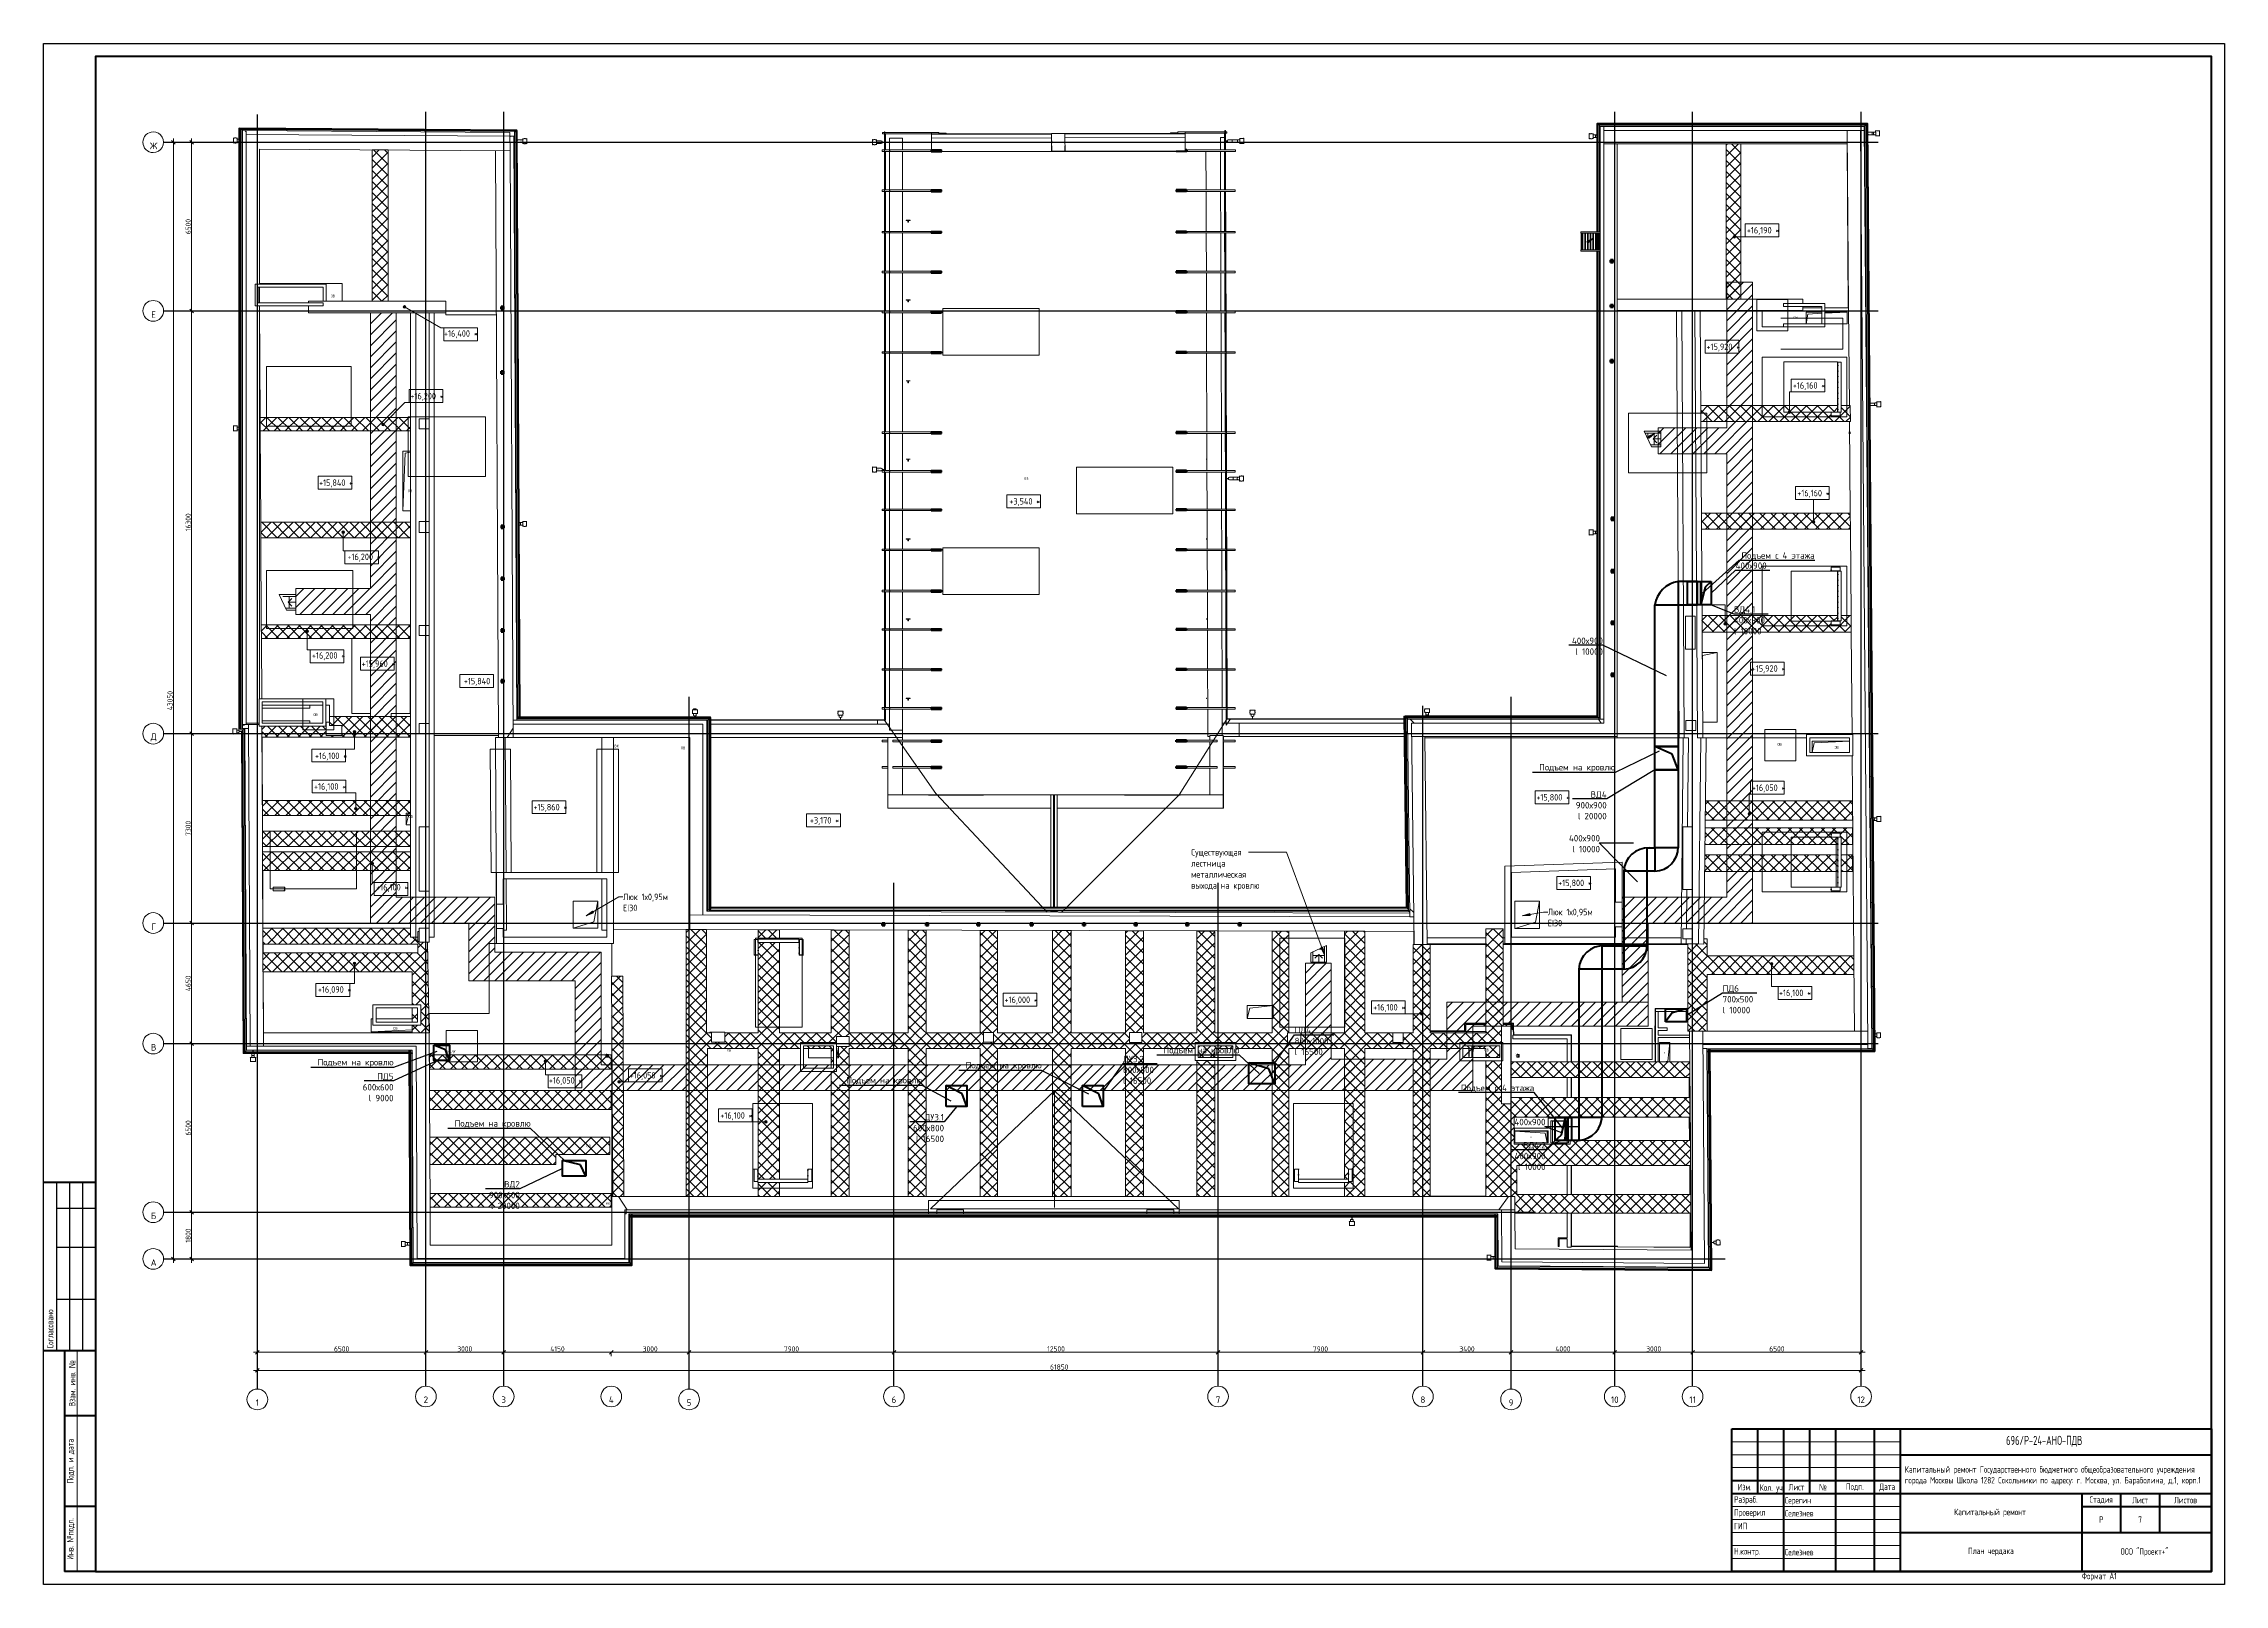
# Paper-space layout 'тех.этаж' of a CAD drawing. Header units: millimetres. Extents: x 30 to 871, y 21 to 615.
# The model-space entities are those that its viewports show. They can reach past a viewport. Long polylines and large blocks are cut down to what shows.
import ezdxf
from ezdxf import colors
from ezdxf.entities.mleader import LeaderData, LeaderLine
from ezdxf.enums import TextEntityAlignment as Align
from ezdxf.math import Vec2, Vec3

# ---------------------------------------------------------------- set-up
doc = ezdxf.new("R2010")
doc.units = ezdxf.units.MM
doc.linetypes.add('ADSK_Линия сетки', pattern=[25, 20, -2.5, 0, -2.5])
doc.linetypes.add('ADSK_Штриховая_ш3 п1_5', pattern=[4.5, 3, -1.5])
for name, color, linetype, lineweight in [('0_АР', 8, 'Continuous', 20), ('Аннотация', 7, 'Continuous', 9), ('ДУ', 5, 'Continuous', 50), ('Несущие колонны', 7, 'Continuous', 18), ('Оборудование', 251, 'Continuous', 18), ('Ограждение', 251, 'Continuous', 18), ('Оси', 7, 'Continuous', 9), ('ПОДПОР', 1, 'Continuous', 50), ('Поручни', 7, 'Continuous', 9), ('Формат - Толстая линия', 7, 'Continuous', 50)]:
    doc.layers.add(name, color=color, linetype=linetype, lineweight=lineweight)
doc.layers.add('Обобщенные модели', color=5, linetype='Continuous', lineweight=18, true_color=0x0000ff)
doc.layers.add('Формат - Тонкая линия', color=250, linetype='Continuous')
doc.styles.add('GOST Common_1', font='GOST Common_0.ttf', dxfattribs={"width": 0.9, "height": 200})
doc.styles.add('GOST Common_2', font='GOST Common_0.ttf', dxfattribs={"width": 0.9, "height": 250})
doc.styles.add('GOST Common_3', font='GOST Common_0.ttf', dxfattribs={"width": 0.9, "height": 100})
doc.styles.add('ISOCPEUR', font='isocpeur.ttf', dxfattribs={"height": 250})
doc.styles.add('TRAJECTORY_TEXT_AN', font='simplex.shx', dxfattribs={"width": 0.65, "height": 2.5})
doc.styles.add('TRAJECTORY_TEXT_STYLE', font='simplex.shx', dxfattribs={"width": 0.65})
doc.dimstyles.new('ADSK_Основной_2_5_мм_Оси', dxfattribs={"dimscale": 304.8, "dimtxt": 251.428749, "dimasz": 0.463911, "dimexe": 0.492126, "dimexo": 0.492126, "dimgap": 0.098425, "dimtad": 1, "dimrnd": 0.01, "dimdsep": 46, "dimtxsty": 'GOST Common_1', "dimblk1": 'OBLIQUE', "dimblk2": 'OBLIQUE', "dimsah": 1, "dimcen": 0.09, "dimdle": 0.492126, "dimazin": 2, "dimtfac": 1, "dimtdec": 4, "dimtix": 1, "dimtmove": 0, "dimatfit": 3, "dimfxl": 1, "dimtvp": 1, "dimtolj": 1, "dimtzin": 0, "dimlwd": 20, "dimlwe": 20, "dimarcsym": 2})
pattern_1 = [(45, (417914.95, 72638.46), (-212.132, 212.132), []), (135, (417914.95, 72638.46), (-212.132, -212.132), [])]
pattern_2 = [(45, (0, 0), (-106.066, 106.066), [])]
pattern_3 = [(45, (417914.95, 72638.46), (-212.132, 212.132), [])]

psp = doc.layouts.new('тех.этаж')

msp = doc.modelspace()

# ---------------------------------------------------------------- texts
at = {"char_height": 250, "attachment_point": 5, "line_spacing_factor": 1.022766, "style": 'ISOCPEUR'}
for s, insert, width in [('\\pt64.285,128.57,192.86,257.14,321.43,385.72,450,514.28,578.57,642.86,707.14,771.43,835.72,900,964.29,1028.6,1092.9,1157.1,1221.4,1285.7,1350,1414.3,1478.6,1542.9,1607.1,1671.4,1735.7,1800,1864.3,1928.6,1992.9,2057.1;Ж', (407414.702, 115540.604), 327.6), ('\\pt64.285,128.57,192.86,257.14,321.43,385.72,450,514.28,578.57,642.86,707.14,771.43,835.72,900,964.29,1028.6,1092.9,1157.1,1221.4,1285.7,1350,1414.3,1478.6,1542.9,1607.1,1671.4,1735.7,1800,1864.3,1928.6,1992.9,2057.1;Е', (407414.702, 109040.604), 232.2), ('\\pt64.285,128.57,192.86,257.14,321.43,385.72,450,514.28,578.57,642.86,707.14,771.43,835.72,900,964.29,1028.6,1092.9,1157.1,1221.4,1285.7,1350,1414.3,1478.6,1542.9,1607.1,1671.4,1735.7,1800,1864.3,1928.6,1992.9,2057.1;Д', (407415.152, 92740.604), 291.6), ('\\pt64.285,128.57,192.86,257.14,321.43,385.72,450,514.28,578.57,642.86,707.14,771.43,835.72,900,964.29,1028.6,1092.9,1157.1,1221.4,1285.7,1350,1414.3,1478.6,1542.9,1607.1,1671.4,1735.7,1800,1864.3,1928.6,1992.9,2057.1;Г', (407414.702, 85440.604), 232.2), ('\\pt64.285,128.57,192.86,257.14,321.43,385.72,450,514.28,578.57,642.86,707.14,771.43,835.72,900,964.29,1028.6,1092.9,1157.1,1221.4,1285.7,1350,1414.3,1478.6,1542.9,1607.1,1671.4,1735.7,1800,1864.3,1928.6,1992.9,2057.1;В', (407415.152, 80790.604), 261.9), ('\\pt64.285,128.57,192.86,257.14,321.43,385.72,450,514.28,578.57,642.86,707.14,771.43,835.72,900,964.29,1028.6,1092.9,1157.1,1221.4,1285.7,1350,1414.3,1478.6,1542.9,1607.1,1671.4,1735.7,1800,1864.3,1928.6,1992.9,2057.1;Б', (407415.152, 74290.604), 261.9), ('\\pt64.285,128.57,192.86,257.14,321.43,385.72,450,514.28,578.57,642.86,707.14,771.43,835.72,900,964.29,1028.6,1092.9,1157.1,1221.4,1285.7,1350,1414.3,1478.6,1542.9,1607.1,1671.4,1735.7,1800,1864.3,1928.6,1992.9,2057.1;А', (407415.152, 72490.604), 291.6), ('\\pt64.285,128.57,192.86,257.14,321.43,385.72,450,514.28,578.57,642.86,707.14,771.43,835.72,900,964.29,1028.6,1092.9,1157.1,1221.4,1285.7,1350,1414.3,1478.6,1542.9,1607.1,1671.4,1735.7,1800,1864.3,1928.6,1992.9,2057.1;2', (417913.688, 67205.9), 232.2), ('\\pt64.285,128.57,192.86,257.14,321.43,385.72,450,514.28,578.57,642.86,707.14,771.43,835.72,900,964.29,1028.6,1092.9,1157.1,1221.4,1285.7,1350,1414.3,1478.6,1542.9,1607.1,1671.4,1735.7,1800,1864.3,1928.6,1992.9,2057.1;3', (420913.688, 67205.9), 225.9), ('\\pt64.285,128.57,192.86,257.14,321.43,385.72,450,514.28,578.57,642.86,707.14,771.43,835.72,900,964.29,1028.6,1092.9,1157.1,1221.4,1285.7,1350,1414.3,1478.6,1542.9,1607.1,1671.4,1735.7,1800,1864.3,1928.6,1992.9,2057.1;4', (425064.138, 67205.9), 261.9), ('\\pt64.285,128.57,192.86,257.14,321.43,385.72,450,514.28,578.57,642.86,707.14,771.43,835.72,900,964.29,1028.6,1092.9,1157.1,1221.4,1285.7,1350,1414.3,1478.6,1542.9,1607.1,1671.4,1735.7,1800,1864.3,1928.6,1992.9,2057.1;6', (435963.688, 67205.9), 232.2), ('\\pt64.285,128.57,192.86,257.14,321.43,385.72,450,514.28,578.57,642.86,707.14,771.43,835.72,900,964.29,1028.6,1092.9,1157.1,1221.4,1285.7,1350,1414.3,1478.6,1542.9,1607.1,1671.4,1735.7,1800,1864.3,1928.6,1992.9,2057.1;7', (448463.688, 67205.9), 232.2), ('\\pt64.285,128.57,192.86,257.14,321.43,385.72,450,514.28,578.57,642.86,707.14,771.43,835.72,900,964.29,1028.6,1092.9,1157.1,1221.4,1285.7,1350,1414.3,1478.6,1542.9,1607.1,1671.4,1735.7,1800,1864.3,1928.6,1992.9,2057.1;8', (456363.688, 67205.9), 232.2), ('\\pt64.285,128.57,192.86,257.14,321.43,385.72,450,514.28,578.57,642.86,707.14,771.43,835.72,900,964.29,1028.6,1092.9,1157.1,1221.4,1285.7,1350,1414.3,1478.6,1542.9,1607.1,1671.4,1735.7,1800,1864.3,1928.6,1992.9,2057.1;10', (463763.688, 67205.9), 387), ('\\pt64.285,128.57,192.86,257.14,321.43,385.72,450,514.28,578.57,642.86,707.14,771.43,835.72,900,964.29,1028.6,1092.9,1157.1,1221.4,1285.7,1350,1414.3,1478.6,1542.9,1607.1,1671.4,1735.7,1800,1864.3,1928.6,1992.9,2057.1;11', (466763.688, 67205.9), 315.9), ('\\pt64.285,128.57,192.86,257.14,321.43,385.72,450,514.28,578.57,642.86,707.14,771.43,835.72,900,964.29,1028.6,1092.9,1157.1,1221.4,1285.7,1350,1414.3,1478.6,1542.9,1607.1,1671.4,1735.7,1800,1864.3,1928.6,1992.9,2057.1;12', (473263.688, 67205.9), 387), ('\\pt64.285,128.57,192.86,257.14,321.43,385.72,450,514.28,578.57,642.86,707.14,771.43,835.72,900,964.29,1028.6,1092.9,1157.1,1221.4,1285.7,1350,1414.3,1478.6,1542.9,1607.1,1671.4,1735.7,1800,1864.3,1928.6,1992.9,2057.1;1', (411413.688, 67092.966), 161.1), ('\\pt64.285,128.57,192.86,257.14,321.43,385.72,450,514.28,578.57,642.86,707.14,771.43,835.72,900,964.29,1028.6,1092.9,1157.1,1221.4,1285.7,1350,1414.3,1478.6,1542.9,1607.1,1671.4,1735.7,1800,1864.3,1928.6,1992.9,2057.1;5', (428063.688, 67092.966), 232.2), ('\\pt64.285,128.57,192.86,257.14,321.43,385.72,450,514.28,578.57,642.86,707.14,771.43,835.72,900,964.29,1028.6,1092.9,1157.1,1221.4,1285.7,1350,1414.3,1478.6,1542.9,1607.1,1671.4,1735.7,1800,1864.3,1928.6,1992.9,2057.1;9', (459763.688, 67092.966), 232.2)]:
    msp.add_mtext(s, dxfattribs=dict(at, insert=insert, width=width))
at = {"layer": '0_АР', "lineweight": 20, "char_height": 250, "attachment_point": 1, "line_spacing_factor": 1.022761, "style": 'GOST Common_1'}
for s, insert, width in [('+16,190 *', (468857.571, 112416.407), 1390.87157), ('+16,400 *', (418613.059, 108435.881), 1469.31552), ('+15,920 *', (467302.173, 107924.793), 1442.16184), ('+16,200 *', (417319.24, 106023.205), 1442.16184), ('+16,160 *', (470630.879, 106432.714), 1390.87157), ('+15,840 *', (413793.425, 102684.55), 1469.31552), ('+3,540 *', (440415.701, 101966.779), 1333.54714), ('+16,160 *', (470802.169, 102284.027), 1390.87157), ('+16,200 *', (414890.007, 99824.968), 1442.16184), ('+16,200 *', (413520.047, 96023.179), 1442.16184), ('+15,960 *', (415437.204, 95706.452), 1442.16184), ('+15,840', (419378.141, 95034.865), 1191.74462), ('+15,920 *', (469046.186, 95520.613), 1442.16184), ('+16,100 *', (413636.249, 92156.198), 1390.87157), ('+16,100 *', (413600.174, 90972.244), 1390.87157), ('+16,050 *', (469050.393, 90924.659), 1442.16184), ('+15,860 *', (422061.394, 90176.077), 1442.16184), ('+15,800 *', (460739.574, 90555.043), 1442.16184), ('+3,170 *', (432724.948, 89667.637), 1255.10319), ('+16,100 *', (415999.99, 87085.701), 1390.87157), ('+15,800 *', (461580.124, 87255.107), 1442.16184), ('+16,090 *', (413749.874, 83147.28), 1442.16184), ('+16,000 *', (440230.549, 82750.931), 1442.16184), ('+16,100 *', (454446.496, 82458.949), 1390.87157), ('+16,100 *', (470094.701, 83013.487), 1390.87157), ('+16,050 *', (422657.886, 79642.322), 1442.16184), ('+16,050 *', (425776.64, 79836.285), 1442.16184), ('+16,100 *', (429271.022, 78289.879), 1390.87157)]:
    msp.add_mtext(s, dxfattribs=dict(at, insert=insert, width=width))
at = {"layer": '0_АР', "lineweight": 9, "line_spacing_factor": 1.022766}
for s, insert, char_height, width, attachment_point, style in [('\\pt360,720,1080,1440,1800,2160,2520,2880,3240,3600,3960,4320,4680,5040,5400,5760,6120,6480,6840,7200,7560,7920,8280,8640,9000,9360,9720,10080,10440,10800,11160,11520;ОВ', (414411.754, 109806.256), 100, 149.985, 3, 'GOST Common_3'), ('\\pt360,720,1080,1440,1800,2160,2520,2880,3240,3600,3960,4320,4680,5040,5400,5760,6120,6480,6840,7200,7560,7920,8280,8640,9000,9360,9720,10080,10440,10800,11160,11520;ОВ', (470654.422, 108977.496), 100, 156.348, 1, 'GOST Common_3'), ('\\pt360,720,1080,1440,1800,2160,2520,2880,3240,3600,3960,4320,4680,5040,5400,5760,6120,6480,6840,7200,7560,7920,8280,8640,9000,9360,9720,10080,10440,10800,11160,11520;ОВ', (440984.767, 102768.063), 100, 156.348, 1, 'GOST Common_3'), ('\\pt360,720,1080,1440,1800,2160,2520,2880,3240,3600,3960,4320,4680,5040,5400,5760,6120,6480,6840,7200,7560,7920,8280,8640,9000,9360,9720,10080,10440,10800,11160,11520;ОВ', (417218.771, 102292.131), 100, 156.348, 1, 'GOST Common_3'), ('\\pt360,720,1080,1440,1800,2160,2520,2880,3240,3600,3960,4320,4680,5040,5400,5760,6120,6480,6840,7200,7560,7920,8280,8640,9000,9360,9720,10080,10440,10800,11160,11520;ОВ', (413744.254, 93668.037), 100, 149.985, 3, 'GOST Common_3'), ('\\pt360,720,1080,1440,1800,2160,2520,2880,3240,3600,3960,4320,4680,5040,5400,5760,6120,6480,6840,7200,7560,7920,8280,8640,9000,9360,9720,10080,10440,10800,11160,11520;ОВ', (470034.597, 92520.108), 100, 156.348, 1, 'GOST Common_3'), ('\\pt360,720,1080,1440,1800,2160,2520,2880,3240,3600,3960,4320,4680,5040,5400,5760,6120,6480,6840,7200,7560,7920,8280,8640,9000,9360,9720,10080,10440,10800,11160,11520;ВК', (425187.577, 92457.812), 100, 156.348, 1, 'GOST Common_3'), ('\\pt360,720,1080,1440,1800,2160,2520,2880,3240,3600,3960,4320,4680,5040,5400,5760,6120,6480,6840,7200,7560,7920,8280,8640,9000,9360,9720,10080,10440,10800,11160,11520;ОВ', (427919.151, 92381.253), 100, 149.985, 3, 'GOST Common_3'), ('\\pt360,720,1080,1440,1800,2160,2520,2880,3240,3600,3960,4320,4680,5040,5400,5760,6120,6480,6840,7200,7560,7920,8280,8640,9000,9360,9720,10080,10440,10800,11160,11520;ОВ', (472231.582, 92404.969), 100, 156.348, 1, 'GOST Common_3'), ('\\pt360,720,1080,1440,1800,2160,2520,2880,3240,3600,3960,4320,4680,5040,5400,5760,6120,6480,6840,7200,7560,7920,8280,8640,9000,9360,9720,10080,10440,10800,11160,11520;ОВ', (417248.933, 89742.244), 100, 156.348, 1, 'GOST Common_3'), ('\\pt360,720,1080,1440,1800,2160,2520,2880,3240,3600,3960,4320,4680,5040,5400,5760,6120,6480,6840,7200,7560,7920,8280,8640,9000,9360,9720,10080,10440,10800,11160,11520;Существующая лестница металлическая выхода на кровлю', (447427.227, 88435.344), 250, 3012.3, 1, 'GOST Common_2'), ('\\pt360,720,1080,1440,1800,2160,2520,2880,3240,3600,3960,4320,4680,5040,5400,5760,6120,6480,6840,7200,7560,7920,8280,8640,9000,9360,9720,10080,10440,10800,11160,11520;Люк 1х0,95м\\PEI30 ', (425514.321, 86714.744), 250, 1653.471, 1, 'GOST Common_2'), ('\\pt360,720,1080,1440,1800,2160,2520,2880,3240,3600,3960,4320,4680,5040,5400,5760,6120,6480,6840,7200,7560,7920,8280,8640,9000,9360,9720,10080,10440,10800,11160,11520;Люк 1х0,95м\\PEI30 ', (461177.356, 86132.124), 250, 1653.471, 1, 'GOST Common_2'), ('\\pt360,720,1080,1440,1800,2160,2520,2880,3240,3600,3960,4320,4680,5040,5400,5760,6120,6480,6840,7200,7560,7920,8280,8640,9000,9360,9720,10080,10440,10800,11160,11520;ОВ', (416654.253, 81571.724), 100, 156.348, 1, 'GOST Common_3'), ('\\pt360,720,1080,1440,1800,2160,2520,2880,3240,3600,3960,4320,4680,5040,5400,5760,6120,6480,6840,7200,7560,7920,8280,8640,9000,9360,9720,10080,10440,10800,11160,11520;ОВ', (458740.301, 80736.21), 100, 156.348, 1, 'GOST Common_3'), ('\\pt360,720,1080,1440,1800,2160,2520,2880,3240,3600,3960,4320,4680,5040,5400,5760,6120,6480,6840,7200,7560,7920,8280,8640,9000,9360,9720,10080,10440,10800,11160,11520;ОВ_ДУ', (418660.219, 80678.702), 100, 397.233, 1, 'GOST Common_3'), ('\\pt360,720,1080,1440,1800,2160,2520,2880,3240,3600,3960,4320,4680,5040,5400,5760,6120,6480,6840,7200,7560,7920,8280,8640,9000,9360,9720,10080,10440,10800,11160,11520;СС', (424795.492, 80564.21), 100, 138.168, 1, 'GOST Common_3'), ('\\pt360,720,1080,1440,1800,2160,2520,2880,3240,3600,3960,4320,4680,5040,5400,5760,6120,6480,6840,7200,7560,7920,8280,8640,9000,9360,9720,10080,10440,10800,11160,11520;ОВ', (429522.035, 80729.46), 100, 156.348, 1, 'GOST Common_3'), ('\\pt360,720,1080,1440,1800,2160,2520,2880,3240,3600,3960,4320,4680,5040,5400,5760,6120,6480,6840,7200,7560,7920,8280,8640,9000,9360,9720,10080,10440,10800,11160,11520;СС', (459915.492, 80564.21), 100, 138.168, 1, 'GOST Common_3'), ('\\pt360,720,1080,1440,1800,2160,2520,2880,3240,3600,3960,4320,4680,5040,5400,5760,6120,6480,6840,7200,7560,7920,8280,8640,9000,9360,9720,10080,10440,10800,11160,11520;ОВ', (424106.702, 77039.332), 100, 156.348, 1, 'GOST Common_3'), ('\\pt360,720,1080,1440,1800,2160,2520,2880,3240,3600,3960,4320,4680,5040,5400,5760,6120,6480,6840,7200,7560,7920,8280,8640,9000,9360,9720,10080,10440,10800,11160,11520;ВК', (424852.556, 74819.918), 100, 156.348, 1, 'GOST Common_3')]:
    msp.add_mtext(s, dxfattribs=dict(at, insert=insert, char_height=char_height, width=width, attachment_point=attachment_point, style=style))

# ---------------------------------------------------------------- blocks, each defined once
blk = doc.blocks.new('Форма 3 ГОСТ 21.1101-2013')
at = {"lineweight": 50}
blk.add_lwpolyline([(0, 55), (185, 55), (185, 0), (0, 0)], close=True, dxfattribs=at)
for points in [[(10, 55), (10, 30)], [(20, 55), (20, 0)], [(30, 55), (30, 30)], [(40, 55), (40, 0)], [(55, 55), (55, 0)], [(65, 55), (65, 0)], [(65, 45), (185, 45)], [(0, 35), (65, 35)], [(0, 30), (65, 30)], [(65, 30), (185, 30)], [(135, 30), (135, 0)], [(150, 30), (150, 15)], [(165, 30), (165, 15)], [(135, 25), (185, 25)], [(65, 15), (185, 15)]]:
    blk.add_lwpolyline(points, dxfattribs=at)
for points in [[(0, 50), (65, 50)], [(0, 45), (65, 45)], [(0, 40), (65, 40)], [(0, 25), (65, 25)], [(0, 20), (65, 20)], [(0, 15), (65, 15)], [(0, 10), (65, 10)], [(0, 5), (65, 5)]]:
    blk.add_lwpolyline(points)
at = {"lineweight": 25, "char_height": 2.5, "attachment_point": 5, "style": 'TRAJECTORY_TEXT_STYLE'}
for s, insert, width in [('Изм.', (5, 32.5), 10), ('Лист', (25, 32.5), 10), ('{\\fArial|b0|i0|c0|p34;\\T0.9;№ }', (35, 32.5), 10), ('Подп.', (47.5, 32.5), 15), ('Дата', (60, 32.38), 10), ('Кол. уч', (15.27, 31.99), 10), ('Стадия', (142.5, 27.5), 15), ('Лист', (157.5, 27.5), 15), ('Листов', (175, 27.5), 20)]:
    blk.add_mtext(s, dxfattribs=dict(at, insert=insert, width=width))
blk = doc.blocks.new('Штамп согласования')
at = {"color": 0, "linetype": 'ByBlock', "lineweight": -2, "ltscale": 100}
blk.add_lwpolyline([(-20, 65), (-20, 0)], dxfattribs=at)
at = {"layer": 'Формат - Толстая линия', "ltscale": 100}
blk.add_lwpolyline([(-20, 65), (0, 65), (0, 0), (-20, 0)], dxfattribs=at)
at = {"layer": 'Формат - Тонкая линия', "ltscale": 100}
for points in [[(-15, 65), (-15, 0)], [(-10, 65), (-10, 0)], [(-5, 65), (-5, 0)], [(-15, 55), (0, 55)], [(-15, 40), (0, 40)], [(-15, 20), (0, 20)]]:
    blk.add_lwpolyline(points, dxfattribs=at)
at = {"color": 0, "linetype": 'ByBlock', "lineweight": -2, "ltscale": 100, "insert": (-17.5, 1), "char_height": 2.5, "width": 65, "attachment_point": 4, "rotation": 90, "style": 'TRAJECTORY_TEXT_AN'}
blk.add_mtext('Согласовано', dxfattribs=at)
blk = doc.blocks.new('*U2399')
at = {"lineweight": 50}
for p, q in [((-833, 90), (-833, 5)), ((-821, 65), (-833, 65)), ((-821, 30), (-833, 30)), ((-821, 5), (-833, 5))]:
    blk.add_line(p, q, dxfattribs=at)
for p, q in [((-828, 90), (-828, 5)), ((-55, 35), (-5, 35)), ((-40, 20), (-25, 20))]:
    blk.add_line(p, q)
at = {"color": 253, "ltscale": 0.003}
blk.add_lwpolyline([(-841, 0), (0, 0), (0, 594), (-841, 594)], close=True, dxfattribs=at)
at = {"lineweight": 50}
blk.add_lwpolyline([(-821, 5), (-5, 5), (-5, 589), (-821, 589)], close=True, dxfattribs=at)
blk.add_blockref('Штамп согласования', (-821, 90))
at = {"lineweight": 40}
blk.add_blockref('Форма 3 ГОСТ 21.1101-2013', (-190, 5), dxfattribs=at)
at = {"lineweight": 25, "char_height": 2.5, "attachment_point": 5, "rotation": 90, "style": 'TRAJECTORY_TEXT_STYLE'}
for s, insert, width in [('Взам. инв. {\\fArial|b0|i0|c0|p34;№}', (-830, 77.5), 25), ('Подп. и дата', (-830.5, 47.5), 35), ('Инв. №подл.', (-830.5, 17.5), 25)]:
    blk.add_mtext(s, dxfattribs=dict(at, insert=insert, width=width))
at = {"lineweight": 15, "char_height": 2.5, "width": 73.5055, "attachment_point": 1, "style": 'TRAJECTORY_TEXT_STYLE'}
for s, insert in [('Разраб.', (-189.08, 34)), ('Проверил', (-189.08, 29)), ('ГИП', (-189.08, 23.72)), ('Н.контр.', (-189.08, 14))]:
    blk.add_mtext(s, dxfattribs=dict(at, insert=insert))
at = {"style": 'TRAJECTORY_TEXT_STYLE', "width": 0.65}
for tag, height, p in [('ШИФР', 3.5, (-65.22, 55.26)), ('ПРОЕКТ', 2.5, (-64.59, 41.83))]:
    blk.add_attdef(tag, text='', height=height, dxfattribs=at).set_placement(p, align=Align.MIDDLE_CENTER)
for tag, p in [('РАЗРАБОТАЛ', (-169.55, 31.18)), ('ПРОВЕРИЛ', (-169.55, 26.18)), ('ГИП', (-169.64, 21.09)), ('Н.КОНТР', (-169.55, 11.18))]:
    blk.add_attdef(tag, p, '', height=2.5, dxfattribs=at)
for tag, p, height, flags in [('ДАТА', (-134.86, 31.1), 2, 2), ('ДАТА', (-134.86, 26.1), 2, 2), ('ДАТА', (-134.86, 21.1), 2, 2), ('ДАТА', (-134.86, 11.1), 2, 2), ('ФОРМАТ_ЛИСТА', (-55, 1.96), 2.5, 12)]:
    blk.add_attdef(tag, p, '', height=height, dxfattribs=dict(at, flags=flags))
at = {"style": 'TRAJECTORY_TEXT_STYLE', "width": 0.65, "flags": 8}
for tag, p in [('ОБЪЕКТ', (-90, 27.5)), ('СТАДИЯ', (-47.5, 25)), ('ЛИСТ', (-32.5, 25)), ('ЛИСТОВ', (-15, 25)), ('ЧЕРТЕЖ', (-90, 12.5)), ('ОРГАНИЗАЦИЯ', (-30, 12.5))]:
    blk.add_attdef(tag, text='', height=2.5, dxfattribs=at).set_placement(p, align=Align.MIDDLE_CENTER)
blk = doc.blocks.new('Водосток - Тип 1 _карниз больше 490мм_-5298490-План чердака копия 2')
at = {"layer": 'Обобщенные модели'}
for p, q in [((19, 415), (125, 415)), ((125, 265), (19, 265)), ((75, 265), (75, 194)), ((75, 265), (75, 264)), ((75, 236), (75, 194)), ((120, 8), (120, -10)), ((125, 415), (231, 415)), ((231, 265), (125, 265)), ((130, -10), (130, 8)), ((175, 194), (175, 265)), ((175, 264), (175, 265)), ((175, 194), (175, 236)), ((175, 177), (175, 175)), ((175, 174), (175, 173))]:
    blk.add_line(p, q, dxfattribs=at)
at = {"layer": 'Обобщенные модели', "flags": 128}
for points in [[(75, 236), (75, 242), (75, 248), (75, 253), (75, 258), (75, 264), (75, 265)], [(75, 264), (75, 258), (75, 252), (75, 247), (75, 242), (75, 236), (75, 231), (75, 226), (75, 221), (75, 216), (75, 212), (75, 207), (75, 203), (75, 199), (75, 195), (75, 191), (75, 188), (75, 184), (75, 181), (75, 178), (75, 175), (75, 173), (75, 171), (75, 168), (75, 167), (75, 165), (75, 164), (75, 162), (75, 161), (75, 161), (75, 160), (75, 160), (75, 160)], [(75, 173), (75, 174), (75, 177), (75, 180), (75, 183)], [(175, 265), (175, 261), (175, 255), (175, 250), (175, 244), (175, 239), (175, 236)], [(175, 160), (175, 160), (175, 160), (175, 161), (175, 162), (175, 163), (175, 164), (175, 166), (175, 168), (175, 170), (175, 172), (175, 174), (175, 177), (175, 180), (175, 183), (175, 186), (175, 190), (175, 193), (175, 197), (175, 201), (175, 205), (175, 210), (175, 214), (175, 219), (175, 224), (175, 229), (175, 234), (175, 239), (175, 245), (175, 250), (175, 256), (175, 261), (175, 264)]]:
    blk.add_lwpolyline(points, dxfattribs=at)
at = {"layer": 'Обобщенные модели'}
for start, end in [(164.83762, 236.07513), (303.16808, 14.91449)]:
    blk.add_arc((125, 160), 52, start, end, dxfattribs=at)
for start_param, end_param in [(0, 1.570796), (0, 1.570796), (1.570796, 3.141593), (1.570796, 3.141593)]:
    blk.add_ellipse((125, 194), major_axis=(-50, 0), ratio=0.309017, start_param=start_param, end_param=end_param, dxfattribs=at)
for points in [[(19, 265), (21, 265), (25, 266), (29, 269), (31, 272), (32, 275), (32, 277), (32, 279), (32, 282), (32, 284), (32, 286), (32, 289), (32, 291), (31, 294), (31, 297), (31, 300), (30, 303), (30, 306), (29, 309), (29, 312), (29, 316), (28, 320), (28, 326), (27, 335), (27, 345), (28, 354), (28, 360), (29, 364), (29, 368), (29, 371), (30, 374), (30, 377), (31, 380), (31, 383), (31, 386), (32, 389), (32, 391), (32, 394), (32, 396), (32, 398), (32, 401), (32, 403), (32, 405), (31, 408), (29, 411), (25, 414), (21, 415), (19, 415)], [(231, 415), (229, 415), (225, 414), (221, 411), (219, 408), (218, 405), (218, 403), (218, 401), (218, 398), (218, 396), (218, 394), (218, 391), (218, 389), (219, 386), (219, 383), (219, 380), (220, 377), (220, 374), (221, 371), (221, 368), (221, 364), (222, 360), (222, 354), (223, 345), (223, 335), (222, 326), (222, 320), (221, 316), (221, 312), (221, 309), (220, 306), (220, 303), (219, 300), (219, 297), (219, 294), (218, 291), (218, 289), (218, 286), (218, 284), (218, 282), (218, 279), (218, 277), (218, 275), (219, 272), (221, 269), (225, 266), (229, 265), (231, 265)]]:
    blk.add_open_spline(points, degree=3, knots=[-1, -1, -1, -1, -0.941176, -0.882353, -0.852941, -0.823529, -0.808824, -0.794118, -0.779412, -0.764706, -0.75, -0.735294, -0.720588, -0.705882, -0.691176, -0.676471, -0.661765, -0.647059, -0.632353, -0.617647, -0.602941, -0.588235, -0.558824, -0.529412, -0.470588, -0.441176, -0.411765, -0.397059, -0.382353, -0.367647, -0.352941, -0.338235, -0.323529, -0.308824, -0.294118, -0.279412, -0.264706, -0.25, -0.235294, -0.220588, -0.205882, -0.191176, -0.176471, -0.147059, -0.117647, -0.058824, 0, 0, 0, 0], dxfattribs=at)
blk = doc.blocks.new('Водосток - Тип 1 _карниз больше 490мм_-5158525-План чердака копия 2')
at = {"layer": 'Обобщенные модели'}
for p, q in [((19, 445), (125, 445)), ((125, 295), (19, 295)), ((75, 295), (75, 224)), ((75, 295), (75, 264)), ((75, 266), (75, 224)), ((125, 445), (231, 445)), ((231, 295), (125, 295)), ((175, 224), (175, 295)), ((175, 264), (175, 295)), ((175, 224), (175, 266)), ((175, 177), (175, 175)), ((175, 175), (175, 173))]:
    blk.add_line(p, q, dxfattribs=at)
at = {"layer": 'Обобщенные модели', "flags": 128}
for points in [[(75, 266), (75, 272), (75, 278), (75, 283), (75, 288), (75, 294), (75, 295)], [(75, 264), (75, 258), (75, 252), (75, 247), (75, 242), (75, 236), (75, 231), (75, 226), (75, 221), (75, 216), (75, 212), (75, 207), (75, 203), (75, 199), (75, 195), (75, 191), (75, 188), (75, 184), (75, 181), (75, 178), (75, 175), (75, 173), (75, 171), (75, 168), (75, 167), (75, 165), (75, 164), (75, 162), (75, 161), (75, 161), (75, 160), (75, 160), (75, 160)], [(75, 202), (75, 205), (75, 210), (75, 214), (75, 219), (75, 224)], [(75, 173), (75, 174), (75, 177), (75, 180), (75, 183)], [(175, 295), (175, 291), (175, 285), (175, 280), (175, 274), (175, 269), (175, 266)], [(175, 160), (175, 160), (175, 160), (175, 161), (175, 162), (175, 163), (175, 164), (175, 166), (175, 168), (175, 170), (175, 172), (175, 174), (175, 177), (175, 180), (175, 183), (175, 186), (175, 190), (175, 193), (175, 197), (175, 201), (175, 205), (175, 210), (175, 214), (175, 219), (175, 224), (175, 229), (175, 234), (175, 239), (175, 245), (175, 250), (175, 256), (175, 261), (175, 264)], [(175, 224), (175, 221), (175, 216), (175, 212), (175, 207), (175, 203), (175, 199), (175, 197)]]:
    blk.add_lwpolyline(points, dxfattribs=at)
at = {"layer": 'Обобщенные модели'}
for start, end in [(164.83762, 232.07922), (307.92078, 14.91449)]:
    blk.add_arc((125, 160), 52, start, end, dxfattribs=at)
for start_param, end_param in [(0, 1.570796), (0, 1.570796), (1.570796, 3.141593), (1.570796, 3.141593)]:
    blk.add_ellipse((125, 224), major_axis=(-50, 0), ratio=0.309017, start_param=start_param, end_param=end_param, dxfattribs=at)
for points in [[(19, 295), (21, 295), (25, 296), (29, 299), (31, 302), (32, 305), (32, 307), (32, 309), (32, 312), (32, 314), (32, 316), (32, 319), (32, 321), (31, 324), (31, 327), (31, 330), (30, 333), (30, 336), (29, 339), (29, 342), (29, 346), (28, 350), (28, 356), (27, 365), (27, 375), (28, 384), (28, 390), (29, 394), (29, 398), (29, 401), (30, 404), (30, 407), (31, 410), (31, 413), (31, 416), (32, 419), (32, 421), (32, 424), (32, 426), (32, 428), (32, 431), (32, 433), (32, 435), (31, 438), (29, 441), (25, 444), (21, 445), (19, 445)], [(231, 445), (229, 445), (225, 444), (221, 441), (219, 438), (218, 435), (218, 433), (218, 431), (218, 428), (218, 426), (218, 424), (218, 421), (218, 419), (219, 416), (219, 413), (219, 410), (220, 407), (220, 404), (221, 401), (221, 398), (221, 394), (222, 390), (222, 384), (223, 375), (223, 365), (222, 356), (222, 350), (221, 346), (221, 342), (221, 339), (220, 336), (220, 333), (219, 330), (219, 327), (219, 324), (218, 321), (218, 319), (218, 316), (218, 314), (218, 312), (218, 309), (218, 307), (218, 305), (219, 302), (221, 299), (225, 296), (229, 295), (231, 295)]]:
    blk.add_open_spline(points, degree=3, knots=[-1, -1, -1, -1, -0.941176, -0.882353, -0.852941, -0.823529, -0.808824, -0.794118, -0.779412, -0.764706, -0.75, -0.735294, -0.720588, -0.705882, -0.691176, -0.676471, -0.661765, -0.647059, -0.632353, -0.617647, -0.602941, -0.588235, -0.558824, -0.529412, -0.470588, -0.441176, -0.411765, -0.397059, -0.382353, -0.367647, -0.352941, -0.338235, -0.323529, -0.308824, -0.294118, -0.279412, -0.264706, -0.25, -0.235294, -0.220588, -0.205882, -0.191176, -0.176471, -0.147059, -0.117647, -0.058824, 0, 0, 0, 0], dxfattribs=at)
blk = doc.blocks.new('Водосток - Тип 1 _карниз больше 490мм_-5153572-План чердака копия 2')
at = {"layer": 'Обобщенные модели'}
for p, q in [((19, 435), (125, 435)), ((125, 285), (19, 285)), ((75, 285), (75, 214)), ((75, 285), (75, 264)), ((75, 256), (75, 214)), ((120, 60), (120, -10)), ((125, 435), (231, 435)), ((231, 285), (125, 285)), ((130, -10), (130, 60)), ((175, 214), (175, 285)), ((175, 264), (175, 285)), ((175, 214), (175, 256))]:
    blk.add_line(p, q, dxfattribs=at)
at = {"layer": 'Обобщенные модели', "flags": 128}
for points in [[(75, 256), (75, 262), (75, 268), (75, 273), (75, 278), (75, 284), (75, 285)], [(75, 264), (75, 258), (75, 252), (75, 247), (75, 242), (75, 236), (75, 231), (75, 226), (75, 221), (75, 216), (75, 212), (75, 207), (75, 203), (75, 199), (75, 195), (75, 191), (75, 188), (75, 184), (75, 181), (75, 178), (75, 175), (75, 173), (75, 171), (75, 168), (75, 167), (75, 165), (75, 164), (75, 162), (75, 161), (75, 161), (75, 160), (75, 160), (75, 160)], [(75, 202), (75, 205), (75, 210), (75, 214)], [(75, 173), (75, 174), (75, 177), (75, 180), (75, 183)], [(175, 285), (175, 281), (175, 275), (175, 270), (175, 264), (175, 259), (175, 256)], [(175, 160), (175, 160), (175, 160), (175, 161), (175, 162), (175, 163), (175, 164), (175, 166), (175, 168), (175, 170), (175, 172), (175, 174), (175, 177), (175, 180), (175, 183), (175, 186), (175, 190), (175, 193), (175, 197), (175, 201), (175, 205), (175, 210), (175, 214), (175, 219), (175, 224), (175, 229), (175, 234), (175, 239), (175, 245), (175, 250), (175, 256), (175, 261), (175, 264)], [(175, 214), (175, 212), (175, 207), (175, 203), (175, 199), (175, 197)], [(175, 177), (175, 175), (175, 173)]]:
    blk.add_lwpolyline(points, dxfattribs=at)
at = {"layer": 'Обобщенные модели'}
for start, end in [(164.83762, 232.0774), (307.9226, 14.91449)]:
    blk.add_arc((125, 160), 52, start, end, dxfattribs=at)
for start_param, end_param in [(0, 1.570796), (0, 1.570796), (1.570796, 3.141593), (1.570796, 3.141593)]:
    blk.add_ellipse((125, 214), major_axis=(-50, 0), ratio=0.309017, start_param=start_param, end_param=end_param, dxfattribs=at)
for points in [[(19, 285), (21, 285), (25, 286), (29, 289), (31, 292), (32, 295), (32, 297), (32, 299), (32, 302), (32, 304), (32, 306), (32, 309), (32, 311), (31, 314), (31, 317), (31, 320), (30, 323), (30, 326), (29, 329), (29, 332), (29, 336), (28, 340), (28, 346), (27, 355), (27, 365), (28, 374), (28, 380), (29, 384), (29, 388), (29, 391), (30, 394), (30, 397), (31, 400), (31, 403), (31, 406), (32, 409), (32, 411), (32, 414), (32, 416), (32, 418), (32, 421), (32, 423), (32, 425), (31, 428), (29, 431), (25, 434), (21, 435), (19, 435)], [(231, 435), (229, 435), (225, 434), (221, 431), (219, 428), (218, 425), (218, 423), (218, 421), (218, 418), (218, 416), (218, 414), (218, 411), (218, 409), (219, 406), (219, 403), (219, 400), (220, 397), (220, 394), (221, 391), (221, 388), (221, 384), (222, 380), (222, 374), (223, 365), (223, 355), (222, 346), (222, 340), (221, 336), (221, 332), (221, 329), (220, 326), (220, 323), (219, 320), (219, 317), (219, 314), (218, 311), (218, 309), (218, 306), (218, 304), (218, 302), (218, 299), (218, 297), (218, 295), (219, 292), (221, 289), (225, 286), (229, 285), (231, 285)]]:
    blk.add_open_spline(points, degree=3, knots=[-1, -1, -1, -1, -0.941176, -0.882353, -0.852941, -0.823529, -0.808824, -0.794118, -0.779412, -0.764706, -0.75, -0.735294, -0.720588, -0.705882, -0.691176, -0.676471, -0.661765, -0.647059, -0.632353, -0.617647, -0.602941, -0.588235, -0.558824, -0.529412, -0.470588, -0.441176, -0.411765, -0.397059, -0.382353, -0.367647, -0.352941, -0.338235, -0.323529, -0.308824, -0.294118, -0.279412, -0.264706, -0.25, -0.235294, -0.220588, -0.205882, -0.191176, -0.176471, -0.147059, -0.117647, -0.058824, 0, 0, 0, 0], dxfattribs=at)
blk = doc.blocks.new('Водосток - Тип 1 _карниз больше 490мм_-5167118-План чердака копия 2')
at = {"layer": 'Обобщенные модели'}
for p, q in [((19, 335), (125, 335)), ((125, 185), (19, 185)), ((75, 185), (75, 120)), ((75, 156), (75, 120)), ((120, 10), (120, -13)), ((125, 335), (231, 335)), ((231, 185), (125, 185)), ((130, -13), (130, 10)), ((175, 120), (175, 185)), ((175, 120), (175, 156))]:
    blk.add_line(p, q, dxfattribs=at)
at = {"layer": 'Обобщенные модели', "flags": 128}
for points in [[(75, 156), (75, 162), (75, 168), (75, 173), (75, 178), (75, 184), (75, 185)], [(75, 184), (75, 181), (75, 178), (75, 175), (75, 173), (75, 171), (75, 168), (75, 167), (75, 165), (75, 164), (75, 162), (75, 161), (75, 161), (75, 160), (75, 160)], [(175, 160), (175, 160), (175, 161), (175, 162), (175, 163), (175, 164), (175, 166), (175, 168), (175, 170), (175, 172), (175, 174), (175, 177), (175, 180), (175, 183), (175, 185)], [(175, 185), (175, 181), (175, 175), (175, 170), (175, 164), (175, 159), (175, 156)]]:
    blk.add_lwpolyline(points, dxfattribs=at)
at = {"layer": 'Обобщенные модели'}
for start, end in [(165.35981, 194.64019), (345.88904, 14.64019)]:
    blk.add_arc((125, 160), 52, start, end, dxfattribs=at)
for points in [[(19, 185), (21, 185), (25, 186), (29, 189), (31, 192), (32, 195), (32, 197), (32, 199), (32, 202), (32, 204), (32, 206), (32, 209), (32, 211), (31, 214), (31, 217), (31, 220), (30, 223), (30, 226), (29, 229), (29, 232), (29, 236), (28, 240), (28, 246), (27, 255), (27, 265), (28, 274), (28, 280), (29, 284), (29, 288), (29, 291), (30, 294), (30, 297), (31, 300), (31, 303), (31, 306), (32, 309), (32, 311), (32, 314), (32, 316), (32, 318), (32, 321), (32, 323), (32, 325), (31, 328), (29, 331), (25, 334), (21, 335), (19, 335)], [(231, 335), (229, 335), (225, 334), (221, 331), (219, 328), (218, 325), (218, 323), (218, 321), (218, 318), (218, 316), (218, 314), (218, 311), (218, 309), (219, 306), (219, 303), (219, 300), (220, 297), (220, 294), (221, 291), (221, 288), (221, 284), (222, 280), (222, 274), (223, 265), (223, 255), (222, 246), (222, 240), (221, 236), (221, 232), (221, 229), (220, 226), (220, 223), (219, 220), (219, 217), (219, 214), (218, 211), (218, 209), (218, 206), (218, 204), (218, 202), (218, 199), (218, 197), (218, 195), (219, 192), (221, 189), (225, 186), (229, 185), (231, 185)]]:
    blk.add_open_spline(points, degree=3, knots=[-1, -1, -1, -1, -0.941176, -0.882353, -0.852941, -0.823529, -0.808824, -0.794118, -0.779412, -0.764706, -0.75, -0.735294, -0.720588, -0.705882, -0.691176, -0.676471, -0.661765, -0.647059, -0.632353, -0.617647, -0.602941, -0.588235, -0.558824, -0.529412, -0.470588, -0.441176, -0.411765, -0.397059, -0.382353, -0.367647, -0.352941, -0.338235, -0.323529, -0.308824, -0.294118, -0.279412, -0.264706, -0.25, -0.235294, -0.220588, -0.205882, -0.191176, -0.176471, -0.147059, -0.117647, -0.058824, 0, 0, 0, 0], dxfattribs=at)
blk = doc.blocks.new('Водосток - Тип 1 _карниз больше 490мм_-5181640-План чердака копия 2')
at = {"layer": 'Обобщенные модели'}
for p, q in [((19, 395), (125, 395)), ((125, 245), (19, 245)), ((75, 245), (75, 174)), ((75, 216), (75, 174)), ((125, 395), (231, 395)), ((231, 245), (125, 245)), ((175, 174), (175, 245)), ((175, 174), (175, 216))]:
    blk.add_line(p, q, dxfattribs=at)
at = {"layer": 'Обобщенные модели', "flags": 128}
for points in [[(75, 245), (75, 242), (75, 236), (75, 231), (75, 226), (75, 221), (75, 216), (75, 212), (75, 207), (75, 203), (75, 199), (75, 195), (75, 191), (75, 188), (75, 184), (75, 181), (75, 178), (75, 175), (75, 173), (75, 171), (75, 168), (75, 167), (75, 165), (75, 164), (75, 162), (75, 161), (75, 161), (75, 160), (75, 160), (75, 160)], [(75, 216), (75, 222), (75, 228), (75, 233), (75, 238), (75, 244), (75, 245)], [(175, 160), (175, 160), (175, 160), (175, 161), (175, 162), (175, 163), (175, 164), (175, 166), (175, 168), (175, 170), (175, 172), (175, 174), (175, 177), (175, 180), (175, 183), (175, 186), (175, 190), (175, 193), (175, 197), (175, 201), (175, 205), (175, 210), (175, 214), (175, 219), (175, 224), (175, 229), (175, 234), (175, 239), (175, 245), (175, 245)], [(175, 245), (175, 241), (175, 235), (175, 230), (175, 224), (175, 219), (175, 216)]]:
    blk.add_lwpolyline(points, dxfattribs=at)
at = {"layer": 'Обобщенные модели'}
for start, end in [(164.87843, 232.0774), (307.9226, 14.91449)]:
    blk.add_arc((125, 160), 52, start, end, dxfattribs=at)
for start_param, end_param in [(0, 1.570796), (0, 1.570796), (1.570796, 3.141593), (1.570796, 3.141593)]:
    blk.add_ellipse((125, 174), major_axis=(-50, 0), ratio=0.309017, start_param=start_param, end_param=end_param, dxfattribs=at)
for points in [[(19, 245), (21, 245), (25, 246), (29, 249), (31, 252), (32, 255), (32, 257), (32, 259), (32, 262), (32, 264), (32, 266), (32, 269), (32, 271), (31, 274), (31, 277), (31, 280), (30, 283), (30, 286), (29, 289), (29, 292), (29, 296), (28, 300), (28, 306), (27, 315), (27, 325), (28, 334), (28, 340), (29, 344), (29, 348), (29, 351), (30, 354), (30, 357), (31, 360), (31, 363), (31, 366), (32, 369), (32, 371), (32, 374), (32, 376), (32, 378), (32, 381), (32, 383), (32, 385), (31, 388), (29, 391), (25, 394), (21, 395), (19, 395)], [(231, 395), (229, 395), (225, 394), (221, 391), (219, 388), (218, 385), (218, 383), (218, 381), (218, 378), (218, 376), (218, 374), (218, 371), (218, 369), (219, 366), (219, 363), (219, 360), (220, 357), (220, 354), (221, 351), (221, 348), (221, 344), (222, 340), (222, 334), (223, 325), (223, 315), (222, 306), (222, 300), (221, 296), (221, 292), (221, 289), (220, 286), (220, 283), (219, 280), (219, 277), (219, 274), (218, 271), (218, 269), (218, 266), (218, 264), (218, 262), (218, 259), (218, 257), (218, 255), (219, 252), (221, 249), (225, 246), (229, 245), (231, 245)]]:
    blk.add_open_spline(points, degree=3, knots=[-1, -1, -1, -1, -0.941176, -0.882353, -0.852941, -0.823529, -0.808824, -0.794118, -0.779412, -0.764706, -0.75, -0.735294, -0.720588, -0.705882, -0.691176, -0.676471, -0.661765, -0.647059, -0.632353, -0.617647, -0.602941, -0.588235, -0.558824, -0.529412, -0.470588, -0.441176, -0.411765, -0.397059, -0.382353, -0.367647, -0.352941, -0.338235, -0.323529, -0.308824, -0.294118, -0.279412, -0.264706, -0.25, -0.235294, -0.220588, -0.205882, -0.191176, -0.176471, -0.147059, -0.117647, -0.058824, 0, 0, 0, 0], dxfattribs=at)
blk = doc.blocks.new('Водосток - Тип 1 _карниз больше 490мм_-5178064-План чердака копия 2')
at = {"layer": 'Обобщенные модели'}
for p, q in [((19, 405), (125, 405)), ((125, 255), (19, 255)), ((75, 255), (75, 184)), ((75, 226), (75, 184)), ((120, 10), (120, -10)), ((125, 405), (231, 405)), ((231, 255), (125, 255)), ((130, -10), (130, 10)), ((175, 184), (175, 255)), ((175, 184), (175, 226))]:
    blk.add_line(p, q, dxfattribs=at)
at = {"layer": 'Обобщенные модели', "flags": 128}
for points in [[(75, 255), (75, 252), (75, 247), (75, 242), (75, 236), (75, 231), (75, 226), (75, 221), (75, 216), (75, 212), (75, 207), (75, 203), (75, 199), (75, 195), (75, 191), (75, 188), (75, 184), (75, 181), (75, 178), (75, 175), (75, 173), (75, 171), (75, 168), (75, 167), (75, 165), (75, 164), (75, 162), (75, 161), (75, 161), (75, 160), (75, 160), (75, 160)], [(75, 226), (75, 232), (75, 238), (75, 243), (75, 248), (75, 254), (75, 255)], [(75, 173), (75, 174), (75, 177), (75, 180), (75, 183)], [(175, 160), (175, 160), (175, 160), (175, 161), (175, 162), (175, 163), (175, 164), (175, 166), (175, 168), (175, 170), (175, 172), (175, 174), (175, 177), (175, 180), (175, 183), (175, 186), (175, 190), (175, 193), (175, 197), (175, 201), (175, 205), (175, 210), (175, 214), (175, 219), (175, 224), (175, 229), (175, 234), (175, 239), (175, 245), (175, 250), (175, 255)], [(175, 255), (175, 251), (175, 245), (175, 240), (175, 234), (175, 229), (175, 226)], [(175, 177), (175, 175), (175, 173)]]:
    blk.add_lwpolyline(points, dxfattribs=at)
at = {"layer": 'Обобщенные модели'}
for start, end in [(164.83762, 232.0774), (307.9226, 14.91449)]:
    blk.add_arc((125, 160), 52, start, end, dxfattribs=at)
for start_param, end_param in [(0, 1.570796), (0, 1.570796), (1.570796, 3.141593), (1.570796, 3.141593)]:
    blk.add_ellipse((125, 184), major_axis=(-50, 0), ratio=0.309017, start_param=start_param, end_param=end_param, dxfattribs=at)
for points in [[(19, 255), (21, 255), (25, 256), (29, 259), (31, 262), (32, 265), (32, 267), (32, 269), (32, 272), (32, 274), (32, 276), (32, 279), (32, 281), (31, 284), (31, 287), (31, 290), (30, 293), (30, 296), (29, 299), (29, 302), (29, 306), (28, 310), (28, 316), (27, 325), (27, 335), (28, 344), (28, 350), (29, 354), (29, 358), (29, 361), (30, 364), (30, 367), (31, 370), (31, 373), (31, 376), (32, 379), (32, 381), (32, 384), (32, 386), (32, 388), (32, 391), (32, 393), (32, 395), (31, 398), (29, 401), (25, 404), (21, 405), (19, 405)], [(231, 405), (229, 405), (225, 404), (221, 401), (219, 398), (218, 395), (218, 393), (218, 391), (218, 388), (218, 386), (218, 384), (218, 381), (218, 379), (219, 376), (219, 373), (219, 370), (220, 367), (220, 364), (221, 361), (221, 358), (221, 354), (222, 350), (222, 344), (223, 335), (223, 325), (222, 316), (222, 310), (221, 306), (221, 302), (221, 299), (220, 296), (220, 293), (219, 290), (219, 287), (219, 284), (218, 281), (218, 279), (218, 276), (218, 274), (218, 272), (218, 269), (218, 267), (218, 265), (219, 262), (221, 259), (225, 256), (229, 255), (231, 255)]]:
    blk.add_open_spline(points, degree=3, knots=[-1, -1, -1, -1, -0.941176, -0.882353, -0.852941, -0.823529, -0.808824, -0.794118, -0.779412, -0.764706, -0.75, -0.735294, -0.720588, -0.705882, -0.691176, -0.676471, -0.661765, -0.647059, -0.632353, -0.617647, -0.602941, -0.588235, -0.558824, -0.529412, -0.470588, -0.441176, -0.411765, -0.397059, -0.382353, -0.367647, -0.352941, -0.338235, -0.323529, -0.308824, -0.294118, -0.279412, -0.264706, -0.25, -0.235294, -0.220588, -0.205882, -0.191176, -0.176471, -0.147059, -0.117647, -0.058824, 0, 0, 0, 0], dxfattribs=at)
blk = doc.blocks.new('Водосток - Тип 1 _карниз больше 490мм_-5171559-План чердака копия 2')
at = {"layer": 'Обобщенные модели'}
for p, q in [((19, 575), (125, 575)), ((125, 425), (19, 425)), ((75, 396), (75, 354)), ((75, 354), (75, 306)), ((75, 306), (75, 264)), ((120, 10), (120, -13)), ((125, 575), (231, 575)), ((231, 425), (125, 425)), ((130, -13), (130, 10)), ((175, 354), (175, 396)), ((175, 306), (175, 354)), ((175, 264), (175, 306))]:
    blk.add_line(p, q, dxfattribs=at)
at = {"layer": 'Обобщенные модели', "flags": 128}
for points in [[(75, 396), (75, 402), (75, 408), (75, 413), (75, 418), (75, 424), (75, 425)], [(75, 202), (75, 205), (75, 210), (75, 214), (75, 219), (75, 224), (75, 229), (75, 234), (75, 239), (75, 245), (75, 250), (75, 256), (75, 261), (75, 264)], [(75, 264), (75, 258), (75, 252), (75, 247), (75, 242), (75, 236), (75, 231), (75, 226), (75, 221), (75, 216), (75, 212), (75, 207), (75, 203), (75, 199), (75, 195), (75, 191), (75, 188), (75, 184), (75, 181), (75, 178), (75, 175), (75, 173), (75, 171), (75, 168), (75, 167), (75, 165), (75, 164), (75, 162), (75, 161), (75, 161), (75, 160), (75, 160), (75, 160)], [(75, 173), (75, 174), (75, 177), (75, 180), (75, 183)], [(175, 425), (175, 421), (175, 415), (175, 410), (175, 404), (175, 399), (175, 396)], [(175, 264), (175, 258), (175, 252), (175, 247), (175, 242), (175, 236), (175, 231), (175, 226), (175, 221), (175, 216), (175, 212), (175, 207), (175, 203), (175, 199), (175, 197)], [(175, 160), (175, 160), (175, 160), (175, 161), (175, 162), (175, 163), (175, 164), (175, 166), (175, 168), (175, 170), (175, 172), (175, 174), (175, 177), (175, 180), (175, 183), (175, 186), (175, 190), (175, 193), (175, 197), (175, 201), (175, 205), (175, 210), (175, 214), (175, 219), (175, 224), (175, 229), (175, 234), (175, 239), (175, 245), (175, 250), (175, 256), (175, 261), (175, 264)], [(175, 177), (175, 175), (175, 173)]]:
    blk.add_lwpolyline(points, dxfattribs=at)
at = {"layer": 'Обобщенные модели'}
for start, end in [(164.83762, 232.4352), (307.50326, 14.91449)]:
    blk.add_arc((125, 160), 52, start, end, dxfattribs=at)
for centre, major_axis, start_param, end_param in [((125, 354), (50, 0), 3.141593, 4.712389), ((125, 354), (-50, 0), 0, 1.570796), ((125, 306), (50, 0), 3.141593, 4.712389), ((125, 306), (-50, 0), 0, 1.570796), ((125, 354), (50, 0), 4.712389, 6.283185), ((125, 354), (-50, 0), 1.570796, 3.141593), ((125, 306), (50, 0), 4.712389, 6.283185), ((125, 306), (-50, 0), 1.570796, 3.141593)]:
    blk.add_ellipse(centre, major_axis=major_axis, ratio=0.309017, start_param=start_param, end_param=end_param, dxfattribs=at)
for points in [[(19, 425), (21, 425), (25, 426), (29, 429), (31, 432), (32, 435), (32, 437), (32, 439), (32, 442), (32, 444), (32, 446), (32, 449), (32, 451), (31, 454), (31, 457), (31, 460), (30, 463), (30, 466), (29, 469), (29, 472), (29, 476), (28, 480), (28, 486), (27, 495), (27, 505), (28, 514), (28, 520), (29, 524), (29, 528), (29, 531), (30, 534), (30, 537), (31, 540), (31, 543), (31, 546), (32, 549), (32, 551), (32, 554), (32, 556), (32, 558), (32, 561), (32, 563), (32, 565), (31, 568), (29, 571), (25, 574), (21, 575), (19, 575)], [(231, 575), (229, 575), (225, 574), (221, 571), (219, 568), (218, 565), (218, 563), (218, 561), (218, 558), (218, 556), (218, 554), (218, 551), (218, 549), (219, 546), (219, 543), (219, 540), (220, 537), (220, 534), (221, 531), (221, 528), (221, 524), (222, 520), (222, 514), (223, 505), (223, 495), (222, 486), (222, 480), (221, 476), (221, 472), (221, 469), (220, 466), (220, 463), (219, 460), (219, 457), (219, 454), (218, 451), (218, 449), (218, 446), (218, 444), (218, 442), (218, 439), (218, 437), (218, 435), (219, 432), (221, 429), (225, 426), (229, 425), (231, 425)]]:
    blk.add_open_spline(points, degree=3, knots=[-1, -1, -1, -1, -0.941176, -0.882353, -0.852941, -0.823529, -0.808824, -0.794118, -0.779412, -0.764706, -0.75, -0.735294, -0.720588, -0.705882, -0.691176, -0.676471, -0.661765, -0.647059, -0.632353, -0.617647, -0.602941, -0.588235, -0.558824, -0.529412, -0.470588, -0.441176, -0.411765, -0.397059, -0.382353, -0.367647, -0.352941, -0.338235, -0.323529, -0.308824, -0.294118, -0.279412, -0.264706, -0.25, -0.235294, -0.220588, -0.205882, -0.191176, -0.176471, -0.147059, -0.117647, -0.058824, 0, 0, 0, 0], dxfattribs=at)
blk = doc.blocks.new('Водосток - Тип 1 _карниз больше 490мм_-5200668-План чердака копия 2')
at = {"layer": 'Обобщенные модели'}
for p, q in [((19, 735), (125, 735)), ((125, 585), (19, 585)), ((75, 556), (75, 514)), ((75, 514), (75, 306)), ((75, 306), (75, 264)), ((120, 109), (120, 30)), ((125, 735), (231, 735)), ((231, 585), (125, 585)), ((130, 30), (130, 109)), ((175, 514), (175, 556)), ((175, 306), (175, 514)), ((175, 264), (175, 306))]:
    blk.add_line(p, q, dxfattribs=at)
at = {"layer": 'Обобщенные модели', "flags": 128}
for points in [[(75, 556), (75, 562), (75, 568), (75, 573), (75, 578), (75, 584), (75, 585)], [(75, 202), (75, 205), (75, 210), (75, 214), (75, 219), (75, 224), (75, 229), (75, 234), (75, 239), (75, 245), (75, 250), (75, 256), (75, 261), (75, 264)], [(75, 264), (75, 258), (75, 252), (75, 247), (75, 242), (75, 236), (75, 231), (75, 226), (75, 221), (75, 216), (75, 212), (75, 207), (75, 203), (75, 199), (75, 195), (75, 191), (75, 188), (75, 184), (75, 181), (75, 178), (75, 175), (75, 173), (75, 171), (75, 168), (75, 167), (75, 165), (75, 164), (75, 162), (75, 161), (75, 161), (75, 160), (75, 160), (75, 160)], [(75, 173), (75, 174), (75, 177), (75, 180), (75, 183)], [(175, 585), (175, 581), (175, 575), (175, 570), (175, 564), (175, 559), (175, 556)], [(175, 264), (175, 258), (175, 252), (175, 247), (175, 242), (175, 236), (175, 231), (175, 226), (175, 221), (175, 216), (175, 212), (175, 207), (175, 203), (175, 199), (175, 197)], [(175, 160), (175, 160), (175, 160), (175, 161), (175, 162), (175, 163), (175, 164), (175, 166), (175, 168), (175, 170), (175, 172), (175, 174), (175, 177), (175, 180), (175, 183), (175, 186), (175, 190), (175, 193), (175, 197), (175, 201), (175, 205), (175, 210), (175, 214), (175, 219), (175, 224), (175, 229), (175, 234), (175, 239), (175, 245), (175, 250), (175, 256), (175, 261), (175, 264)], [(175, 177), (175, 175), (175, 173)]]:
    blk.add_lwpolyline(points, dxfattribs=at)
at = {"layer": 'Обобщенные модели'}
for start, end in [(164.83762, 270), (270, 14.91449)]:
    blk.add_arc((125, 160), 52, start, end, dxfattribs=at)
for centre, major_axis, start_param, end_param in [((125, 514), (50, 0), 3.141593, 4.712389), ((125, 514), (-50, 0), 0, 1.570796), ((125, 306), (50, 0), 3.141593, 4.712389), ((125, 306), (-50, 0), 0, 1.570796), ((125, 514), (50, 0), 4.712389, 6.283185), ((125, 514), (-50, 0), 1.570796, 3.141593), ((125, 306), (50, 0), 4.712389, 6.283185), ((125, 306), (-50, 0), 1.570796, 3.141593)]:
    blk.add_ellipse(centre, major_axis=major_axis, ratio=0.309017, start_param=start_param, end_param=end_param, dxfattribs=at)
for points in [[(19, 585), (21, 585), (25, 586), (29, 589), (31, 592), (32, 595), (32, 597), (32, 599), (32, 602), (32, 604), (32, 606), (32, 609), (32, 611), (31, 614), (31, 617), (31, 620), (30, 623), (30, 626), (29, 629), (29, 632), (29, 636), (28, 640), (28, 646), (27, 655), (27, 665), (28, 674), (28, 680), (29, 684), (29, 688), (29, 691), (30, 694), (30, 697), (31, 700), (31, 703), (31, 706), (32, 709), (32, 711), (32, 714), (32, 716), (32, 718), (32, 721), (32, 723), (32, 725), (31, 728), (29, 731), (25, 734), (21, 735), (19, 735)], [(231, 735), (229, 735), (225, 734), (221, 731), (219, 728), (218, 725), (218, 723), (218, 721), (218, 718), (218, 716), (218, 714), (218, 711), (218, 709), (219, 706), (219, 703), (219, 700), (220, 697), (220, 694), (221, 691), (221, 688), (221, 684), (222, 680), (222, 674), (223, 665), (223, 655), (222, 646), (222, 640), (221, 636), (221, 632), (221, 629), (220, 626), (220, 623), (219, 620), (219, 617), (219, 614), (218, 611), (218, 609), (218, 606), (218, 604), (218, 602), (218, 599), (218, 597), (218, 595), (219, 592), (221, 589), (225, 586), (229, 585), (231, 585)]]:
    blk.add_open_spline(points, degree=3, knots=[-1, -1, -1, -1, -0.941176, -0.882353, -0.852941, -0.823529, -0.808824, -0.794118, -0.779412, -0.764706, -0.75, -0.735294, -0.720588, -0.705882, -0.691176, -0.676471, -0.661765, -0.647059, -0.632353, -0.617647, -0.602941, -0.588235, -0.558824, -0.529412, -0.470588, -0.441176, -0.411765, -0.397059, -0.382353, -0.367647, -0.352941, -0.338235, -0.323529, -0.308824, -0.294118, -0.279412, -0.264706, -0.25, -0.235294, -0.220588, -0.205882, -0.191176, -0.176471, -0.147059, -0.117647, -0.058824, 0, 0, 0, 0], dxfattribs=at)
blk = doc.blocks.new('Водосток - Тип 1 _карниз больше 490мм_-5200760-План чердака копия 2')
at = {"layer": 'Обобщенные модели'}
for p, q in [((19, 485), (125, 485)), ((125, 335), (19, 335)), ((75, 306), (75, 264)), ((75, 306), (75, 264)), ((75, 306), (75, 264)), ((120, 109), (120, 30)), ((125, 485), (231, 485)), ((231, 335), (125, 335)), ((130, 30), (130, 109)), ((175, 264), (175, 306)), ((175, 264), (175, 306)), ((175, 264), (175, 306))]:
    blk.add_line(p, q, dxfattribs=at)
at = {"layer": 'Обобщенные модели', "flags": 128}
for points in [[(75, 306), (75, 312), (75, 318), (75, 323), (75, 328), (75, 334), (75, 335)], [(75, 202), (75, 205), (75, 210), (75, 214), (75, 219), (75, 224), (75, 229), (75, 234), (75, 239), (75, 245), (75, 250), (75, 256), (75, 261), (75, 264)], [(75, 264), (75, 258), (75, 252), (75, 247), (75, 242), (75, 236), (75, 231), (75, 226), (75, 221), (75, 216), (75, 212), (75, 207), (75, 203), (75, 199), (75, 195), (75, 191), (75, 188), (75, 184), (75, 181), (75, 178), (75, 175), (75, 173), (75, 171), (75, 168), (75, 167), (75, 165), (75, 164), (75, 162), (75, 161), (75, 161), (75, 160), (75, 160), (75, 160)], [(75, 173), (75, 174), (75, 177), (75, 180), (75, 183)], [(175, 335), (175, 331), (175, 325), (175, 320), (175, 314), (175, 309), (175, 306)], [(175, 264), (175, 258), (175, 252), (175, 247), (175, 242), (175, 236), (175, 231), (175, 226), (175, 221), (175, 216), (175, 212), (175, 207), (175, 203), (175, 199), (175, 197)], [(175, 160), (175, 160), (175, 160), (175, 161), (175, 162), (175, 163), (175, 164), (175, 166), (175, 168), (175, 170), (175, 172), (175, 174), (175, 177), (175, 180), (175, 183), (175, 186), (175, 190), (175, 193), (175, 197), (175, 201), (175, 205), (175, 210), (175, 214), (175, 219), (175, 224), (175, 229), (175, 234), (175, 239), (175, 245), (175, 250), (175, 256), (175, 261), (175, 264)], [(175, 177), (175, 175), (175, 173)]]:
    blk.add_lwpolyline(points, dxfattribs=at)
at = {"layer": 'Обобщенные модели'}
for start, end in [(164.83762, 270), (270, 14.91449)]:
    blk.add_arc((125, 160), 52, start, end, dxfattribs=at)
for centre, start_param, end_param in [((125, 306), 4.421491, 4.479688), ((125, 306), 4.421491, 4.479688), ((125, 264), 4.421491, 4.479688), ((125, 264), 4.421491, 4.479688), ((125, 306), 4.94509, 5.003287), ((125, 306), 4.94509, 5.003287), ((125, 264), 4.94509, 5.003287), ((125, 264), 4.94509, 5.003287), ((125, 306), 5.952434, 6.021386), ((125, 306), 5.952434, 6.021386), ((125, 264), 5.950351, 6.021386), ((125, 264), 5.950351, 6.021386)]:
    blk.add_ellipse(centre, major_axis=(50, 0), ratio=0.309017, start_param=start_param, end_param=end_param, dxfattribs=at)
for points in [[(19, 335), (21, 335), (25, 336), (29, 339), (31, 342), (32, 345), (32, 347), (32, 349), (32, 352), (32, 354), (32, 356), (32, 359), (32, 361), (31, 364), (31, 367), (31, 370), (30, 373), (30, 376), (29, 379), (29, 382), (29, 386), (28, 390), (28, 396), (27, 405), (27, 415), (28, 424), (28, 430), (29, 434), (29, 438), (29, 441), (30, 444), (30, 447), (31, 450), (31, 453), (31, 456), (32, 459), (32, 461), (32, 464), (32, 466), (32, 468), (32, 471), (32, 473), (32, 475), (31, 478), (29, 481), (25, 484), (21, 485), (19, 485)], [(231, 485), (229, 485), (225, 484), (221, 481), (219, 478), (218, 475), (218, 473), (218, 471), (218, 468), (218, 466), (218, 464), (218, 461), (218, 459), (219, 456), (219, 453), (219, 450), (220, 447), (220, 444), (221, 441), (221, 438), (221, 434), (222, 430), (222, 424), (223, 415), (223, 405), (222, 396), (222, 390), (221, 386), (221, 382), (221, 379), (220, 376), (220, 373), (219, 370), (219, 367), (219, 364), (218, 361), (218, 359), (218, 356), (218, 354), (218, 352), (218, 349), (218, 347), (218, 345), (219, 342), (221, 339), (225, 336), (229, 335), (231, 335)]]:
    blk.add_open_spline(points, degree=3, knots=[-1, -1, -1, -1, -0.941176, -0.882353, -0.852941, -0.823529, -0.808824, -0.794118, -0.779412, -0.764706, -0.75, -0.735294, -0.720588, -0.705882, -0.691176, -0.676471, -0.661765, -0.647059, -0.632353, -0.617647, -0.602941, -0.588235, -0.558824, -0.529412, -0.470588, -0.441176, -0.411765, -0.397059, -0.382353, -0.367647, -0.352941, -0.338235, -0.323529, -0.308824, -0.294118, -0.279412, -0.264706, -0.25, -0.235294, -0.220588, -0.205882, -0.191176, -0.176471, -0.147059, -0.117647, -0.058824, 0, 0, 0, 0], dxfattribs=at)
blk = doc.blocks.new('Водосток - Тип 1 _карниз больше 490мм_-5145492-План чердака копия 2')
at = {"layer": 'Обобщенные модели'}
for p, q in [((19, 485), (125, 485)), ((125, 335), (19, 335)), ((75, 306), (75, 264)), ((75, 306), (75, 264)), ((75, 306), (75, 264)), ((120, 9), (120, -10)), ((125, 485), (231, 485)), ((231, 335), (125, 335)), ((130, -10), (130, 9)), ((175, 264), (175, 306)), ((175, 264), (175, 306)), ((175, 264), (175, 306)), ((175, 175), (175, 173))]:
    blk.add_line(p, q, dxfattribs=at)
at = {"layer": 'Обобщенные модели', "flags": 128}
for points in [[(75, 306), (75, 312), (75, 318), (75, 323), (75, 328), (75, 334), (75, 335)], [(75, 202), (75, 205), (75, 210), (75, 214), (75, 219), (75, 224), (75, 229), (75, 234), (75, 239), (75, 245), (75, 250), (75, 256), (75, 261), (75, 264)], [(75, 264), (75, 258), (75, 252), (75, 247), (75, 242), (75, 236), (75, 231), (75, 226), (75, 221), (75, 216), (75, 212), (75, 207), (75, 203), (75, 199), (75, 195), (75, 191), (75, 188), (75, 184), (75, 181), (75, 178), (75, 175), (75, 173), (75, 171), (75, 168), (75, 167), (75, 165), (75, 164), (75, 162), (75, 161), (75, 161), (75, 160), (75, 160), (75, 160)], [(75, 173), (75, 174), (75, 177), (75, 180), (75, 183)], [(175, 335), (175, 331), (175, 325), (175, 320), (175, 314), (175, 309), (175, 306)], [(175, 264), (175, 258), (175, 252), (175, 247), (175, 242), (175, 236), (175, 231), (175, 226), (175, 221), (175, 216), (175, 212), (175, 207), (175, 203), (175, 199), (175, 197)], [(175, 160), (175, 160), (175, 160), (175, 161), (175, 162), (175, 163), (175, 164), (175, 166), (175, 168), (175, 170), (175, 172), (175, 174), (175, 177), (175, 180), (175, 183), (175, 186), (175, 190), (175, 193), (175, 197), (175, 201), (175, 205), (175, 210), (175, 214), (175, 219), (175, 224), (175, 229), (175, 234), (175, 239), (175, 245), (175, 250), (175, 256), (175, 261), (175, 264)]]:
    blk.add_lwpolyline(points, dxfattribs=at)
at = {"layer": 'Обобщенные модели'}
for start, end in [(164.83762, 231.89771), (307.95955, 14.91449)]:
    blk.add_arc((125, 160), 52, start, end, dxfattribs=at)
for centre, start_param, end_param in [((125, 306), 3.403392, 3.472344), ((125, 306), 3.403392, 3.472344), ((125, 264), 3.403392, 3.474427), ((125, 264), 3.403392, 3.474427), ((125, 306), 4.421491, 4.479688), ((125, 306), 4.421491, 4.479688), ((125, 264), 4.421491, 4.479688), ((125, 264), 4.421491, 4.479688), ((125, 306), 4.94509, 5.003287), ((125, 306), 4.94509, 5.003287), ((125, 264), 4.94509, 5.003287), ((125, 264), 4.94509, 5.003287)]:
    blk.add_ellipse(centre, major_axis=(50, 0), ratio=0.309017, start_param=start_param, end_param=end_param, dxfattribs=at)
for points in [[(19, 335), (21, 335), (25, 336), (29, 339), (31, 342), (32, 345), (32, 347), (32, 349), (32, 352), (32, 354), (32, 356), (32, 359), (32, 361), (31, 364), (31, 367), (31, 370), (30, 373), (30, 376), (29, 379), (29, 382), (29, 386), (28, 390), (28, 396), (27, 405), (27, 415), (28, 424), (28, 430), (29, 434), (29, 438), (29, 441), (30, 444), (30, 447), (31, 450), (31, 453), (31, 456), (32, 459), (32, 461), (32, 464), (32, 466), (32, 468), (32, 471), (32, 473), (32, 475), (31, 478), (29, 481), (25, 484), (21, 485), (19, 485)], [(231, 485), (229, 485), (225, 484), (221, 481), (219, 478), (218, 475), (218, 473), (218, 471), (218, 468), (218, 466), (218, 464), (218, 461), (218, 459), (219, 456), (219, 453), (219, 450), (220, 447), (220, 444), (221, 441), (221, 438), (221, 434), (222, 430), (222, 424), (223, 415), (223, 405), (222, 396), (222, 390), (221, 386), (221, 382), (221, 379), (220, 376), (220, 373), (219, 370), (219, 367), (219, 364), (218, 361), (218, 359), (218, 356), (218, 354), (218, 352), (218, 349), (218, 347), (218, 345), (219, 342), (221, 339), (225, 336), (229, 335), (231, 335)]]:
    blk.add_open_spline(points, degree=3, knots=[-1, -1, -1, -1, -0.941176, -0.882353, -0.852941, -0.823529, -0.808824, -0.794118, -0.779412, -0.764706, -0.75, -0.735294, -0.720588, -0.705882, -0.691176, -0.676471, -0.661765, -0.647059, -0.632353, -0.617647, -0.602941, -0.588235, -0.558824, -0.529412, -0.470588, -0.441176, -0.411765, -0.397059, -0.382353, -0.367647, -0.352941, -0.338235, -0.323529, -0.308824, -0.294118, -0.279412, -0.264706, -0.25, -0.235294, -0.220588, -0.205882, -0.191176, -0.176471, -0.147059, -0.117647, -0.058824, 0, 0, 0, 0], dxfattribs=at)
blk = doc.blocks.new('Водосток - Тип 1 _карниз больше 490мм_-5209103-План чердака копия 2')
at = {"layer": 'Обобщенные модели'}
for p, q in [((19, 335), (125, 335)), ((125, 185), (19, 185)), ((75, 185), (75, 120)), ((75, 156), (75, 120)), ((125, 335), (231, 335)), ((231, 185), (125, 185)), ((175, 120), (175, 185)), ((175, 120), (175, 156))]:
    blk.add_line(p, q, dxfattribs=at)
at = {"layer": 'Обобщенные модели', "flags": 128}
for points in [[(75, 156), (75, 162), (75, 168), (75, 173), (75, 178), (75, 184), (75, 185)], [(75, 184), (75, 181), (75, 178), (75, 175), (75, 173), (75, 171), (75, 168), (75, 167), (75, 165), (75, 164), (75, 162), (75, 161), (75, 161), (75, 160), (75, 160)], [(175, 160), (175, 160), (175, 161), (175, 162), (175, 163), (175, 164), (175, 166), (175, 168), (175, 170), (175, 172), (175, 174), (175, 177), (175, 180), (175, 183), (175, 185)], [(175, 185), (175, 181), (175, 175), (175, 170), (175, 164), (175, 159), (175, 156)]]:
    blk.add_lwpolyline(points, dxfattribs=at)
at = {"layer": 'Обобщенные модели'}
for start, end in [(165.35981, 194.64019), (345.35981, 14.64019)]:
    blk.add_arc((125, 160), 52, start, end, dxfattribs=at)
for points in [[(19, 185), (21, 185), (25, 186), (29, 189), (31, 192), (32, 195), (32, 197), (32, 199), (32, 202), (32, 204), (32, 206), (32, 209), (32, 211), (31, 214), (31, 217), (31, 220), (30, 223), (30, 226), (29, 229), (29, 232), (29, 236), (28, 240), (28, 246), (27, 255), (27, 265), (28, 274), (28, 280), (29, 284), (29, 288), (29, 291), (30, 294), (30, 297), (31, 300), (31, 303), (31, 306), (32, 309), (32, 311), (32, 314), (32, 316), (32, 318), (32, 321), (32, 323), (32, 325), (31, 328), (29, 331), (25, 334), (21, 335), (19, 335)], [(231, 335), (229, 335), (225, 334), (221, 331), (219, 328), (218, 325), (218, 323), (218, 321), (218, 318), (218, 316), (218, 314), (218, 311), (218, 309), (219, 306), (219, 303), (219, 300), (220, 297), (220, 294), (221, 291), (221, 288), (221, 284), (222, 280), (222, 274), (223, 265), (223, 255), (222, 246), (222, 240), (221, 236), (221, 232), (221, 229), (220, 226), (220, 223), (219, 220), (219, 217), (219, 214), (218, 211), (218, 209), (218, 206), (218, 204), (218, 202), (218, 199), (218, 197), (218, 195), (219, 192), (221, 189), (225, 186), (229, 185), (231, 185)]]:
    blk.add_open_spline(points, degree=3, knots=[-1, -1, -1, -1, -0.941176, -0.882353, -0.852941, -0.823529, -0.808824, -0.794118, -0.779412, -0.764706, -0.75, -0.735294, -0.720588, -0.705882, -0.691176, -0.676471, -0.661765, -0.647059, -0.632353, -0.617647, -0.602941, -0.588235, -0.558824, -0.529412, -0.470588, -0.441176, -0.411765, -0.397059, -0.382353, -0.367647, -0.352941, -0.338235, -0.323529, -0.308824, -0.294118, -0.279412, -0.264706, -0.25, -0.235294, -0.220588, -0.205882, -0.191176, -0.176471, -0.147059, -0.117647, -0.058824, 0, 0, 0, 0], dxfattribs=at)
blk = doc.blocks.new('Водосток - Тип 1 _карниз больше 490мм_-5200714-План чердака копия 2')
at = {"layer": 'Обобщенные модели'}
for p, q in [((19, 685), (125, 685)), ((125, 535), (19, 535)), ((75, 506), (75, 464)), ((75, 464), (75, 306)), ((75, 306), (75, 264)), ((120, 109), (120, 30)), ((125, 685), (231, 685)), ((231, 535), (125, 535)), ((130, 30), (130, 109)), ((175, 464), (175, 506)), ((175, 306), (175, 464)), ((175, 264), (175, 306))]:
    blk.add_line(p, q, dxfattribs=at)
at = {"layer": 'Обобщенные модели', "flags": 128}
for points in [[(75, 506), (75, 512), (75, 518), (75, 523), (75, 528), (75, 534), (75, 535)], [(75, 202), (75, 205), (75, 210), (75, 214), (75, 219), (75, 224), (75, 229), (75, 234), (75, 239), (75, 245), (75, 250), (75, 256), (75, 261), (75, 264)], [(75, 264), (75, 258), (75, 252), (75, 247), (75, 242), (75, 236), (75, 231), (75, 226), (75, 221), (75, 216), (75, 212), (75, 207), (75, 203), (75, 199), (75, 195), (75, 191), (75, 188), (75, 184), (75, 181), (75, 178), (75, 175), (75, 173), (75, 171), (75, 168), (75, 167), (75, 165), (75, 164), (75, 162), (75, 161), (75, 161), (75, 160), (75, 160), (75, 160)], [(75, 173), (75, 174), (75, 177), (75, 180), (75, 183)], [(175, 535), (175, 531), (175, 525), (175, 520), (175, 514), (175, 509), (175, 506)], [(175, 264), (175, 258), (175, 252), (175, 247), (175, 242), (175, 236), (175, 231), (175, 226), (175, 221), (175, 216), (175, 212), (175, 207), (175, 203), (175, 199), (175, 197)], [(175, 160), (175, 160), (175, 160), (175, 161), (175, 162), (175, 163), (175, 164), (175, 166), (175, 168), (175, 170), (175, 172), (175, 174), (175, 177), (175, 180), (175, 183), (175, 186), (175, 190), (175, 193), (175, 197), (175, 201), (175, 205), (175, 210), (175, 214), (175, 219), (175, 224), (175, 229), (175, 234), (175, 239), (175, 245), (175, 250), (175, 256), (175, 261), (175, 264)], [(175, 177), (175, 175), (175, 173)]]:
    blk.add_lwpolyline(points, dxfattribs=at)
at = {"layer": 'Обобщенные модели'}
for start, end in [(164.83762, 270), (270, 14.91449)]:
    blk.add_arc((125, 160), 52, start, end, dxfattribs=at)
for centre, major_axis, start_param, end_param in [((125, 464), (50, 0), 3.141593, 4.712389), ((125, 464), (-50, 0), 0, 1.570796), ((125, 306), (50, 0), 3.141593, 4.712389), ((125, 306), (-50, 0), 0, 1.570796), ((125, 464), (50, 0), 4.712389, 6.283185), ((125, 464), (-50, 0), 1.570796, 3.141593), ((125, 306), (50, 0), 4.712389, 6.283185), ((125, 306), (-50, 0), 1.570796, 3.141593)]:
    blk.add_ellipse(centre, major_axis=major_axis, ratio=0.309017, start_param=start_param, end_param=end_param, dxfattribs=at)
for points in [[(19, 535), (21, 535), (25, 536), (29, 539), (31, 542), (32, 545), (32, 547), (32, 549), (32, 552), (32, 554), (32, 556), (32, 559), (32, 561), (31, 564), (31, 567), (31, 570), (30, 573), (30, 576), (29, 579), (29, 582), (29, 586), (28, 590), (28, 596), (27, 605), (27, 615), (28, 624), (28, 630), (29, 634), (29, 638), (29, 641), (30, 644), (30, 647), (31, 650), (31, 653), (31, 656), (32, 659), (32, 661), (32, 664), (32, 666), (32, 668), (32, 671), (32, 673), (32, 675), (31, 678), (29, 681), (25, 684), (21, 685), (19, 685)], [(231, 685), (229, 685), (225, 684), (221, 681), (219, 678), (218, 675), (218, 673), (218, 671), (218, 668), (218, 666), (218, 664), (218, 661), (218, 659), (219, 656), (219, 653), (219, 650), (220, 647), (220, 644), (221, 641), (221, 638), (221, 634), (222, 630), (222, 624), (223, 615), (223, 605), (222, 596), (222, 590), (221, 586), (221, 582), (221, 579), (220, 576), (220, 573), (219, 570), (219, 567), (219, 564), (218, 561), (218, 559), (218, 556), (218, 554), (218, 552), (218, 549), (218, 547), (218, 545), (219, 542), (221, 539), (225, 536), (229, 535), (231, 535)]]:
    blk.add_open_spline(points, degree=3, knots=[-1, -1, -1, -1, -0.941176, -0.882353, -0.852941, -0.823529, -0.808824, -0.794118, -0.779412, -0.764706, -0.75, -0.735294, -0.720588, -0.705882, -0.691176, -0.676471, -0.661765, -0.647059, -0.632353, -0.617647, -0.602941, -0.588235, -0.558824, -0.529412, -0.470588, -0.441176, -0.411765, -0.397059, -0.382353, -0.367647, -0.352941, -0.338235, -0.323529, -0.308824, -0.294118, -0.279412, -0.264706, -0.25, -0.235294, -0.220588, -0.205882, -0.191176, -0.176471, -0.147059, -0.117647, -0.058824, 0, 0, 0, 0], dxfattribs=at)
blk = doc.blocks.new('Водосток - Тип 1 _карниз больше 490мм_-5200806-План чердака копия 2')
at = {"layer": 'Обобщенные модели'}
for p, q in [((19, 485), (125, 485)), ((125, 335), (19, 335)), ((75, 306), (75, 264)), ((75, 306), (75, 264)), ((75, 306), (75, 264)), ((120, 109), (120, 30)), ((125, 485), (231, 485)), ((231, 335), (125, 335)), ((130, 30), (130, 109)), ((175, 264), (175, 306)), ((175, 264), (175, 306)), ((175, 264), (175, 306))]:
    blk.add_line(p, q, dxfattribs=at)
at = {"layer": 'Обобщенные модели', "flags": 128}
for points in [[(75, 306), (75, 312), (75, 318), (75, 323), (75, 328), (75, 334), (75, 335)], [(75, 202), (75, 205), (75, 210), (75, 214), (75, 219), (75, 224), (75, 229), (75, 234), (75, 239), (75, 245), (75, 250), (75, 256), (75, 261), (75, 264)], [(75, 264), (75, 258), (75, 252), (75, 247), (75, 242), (75, 236), (75, 231), (75, 226), (75, 221), (75, 216), (75, 212), (75, 207), (75, 203), (75, 199), (75, 195), (75, 191), (75, 188), (75, 184), (75, 181), (75, 178), (75, 175), (75, 173), (75, 171), (75, 168), (75, 167), (75, 165), (75, 164), (75, 162), (75, 161), (75, 161), (75, 160), (75, 160), (75, 160)], [(75, 173), (75, 174), (75, 177), (75, 180), (75, 183)], [(175, 335), (175, 331), (175, 325), (175, 320), (175, 314), (175, 309), (175, 306)], [(175, 264), (175, 258), (175, 252), (175, 247), (175, 242), (175, 236), (175, 231), (175, 226), (175, 221), (175, 216), (175, 212), (175, 207), (175, 203), (175, 199), (175, 197)], [(175, 160), (175, 160), (175, 160), (175, 161), (175, 162), (175, 163), (175, 164), (175, 166), (175, 168), (175, 170), (175, 172), (175, 174), (175, 177), (175, 180), (175, 183), (175, 186), (175, 190), (175, 193), (175, 197), (175, 201), (175, 205), (175, 210), (175, 214), (175, 219), (175, 224), (175, 229), (175, 234), (175, 239), (175, 245), (175, 250), (175, 256), (175, 261), (175, 264)], [(175, 177), (175, 175), (175, 173)]]:
    blk.add_lwpolyline(points, dxfattribs=at)
at = {"layer": 'Обобщенные модели'}
for radius, start, end in [(52, 164.83762, 270), (50, 244.28571, 244.56497), (52, 270, 14.91449)]:
    blk.add_arc((125, 160), radius, start, end, dxfattribs=at)
for centre, start_param, end_param in [((125, 306), 4.421491, 4.479688), ((125, 306), 4.421491, 4.479688), ((125, 264), 4.421491, 4.479688), ((125, 264), 4.421491, 4.479688), ((125, 306), 4.94509, 5.003287), ((125, 306), 4.94509, 5.003287), ((125, 264), 4.94509, 5.003287), ((125, 264), 4.94509, 5.003287), ((125, 306), 5.952434, 6.021386), ((125, 306), 5.952434, 6.021386), ((125, 264), 5.950351, 6.021386), ((125, 264), 5.950351, 6.021386)]:
    blk.add_ellipse(centre, major_axis=(50, 0), ratio=0.309017, start_param=start_param, end_param=end_param, dxfattribs=at)
for points in [[(19, 335), (21, 335), (25, 336), (29, 339), (31, 342), (32, 345), (32, 347), (32, 349), (32, 352), (32, 354), (32, 356), (32, 359), (32, 361), (31, 364), (31, 367), (31, 370), (30, 373), (30, 376), (29, 379), (29, 382), (29, 386), (28, 390), (28, 396), (27, 405), (27, 415), (28, 424), (28, 430), (29, 434), (29, 438), (29, 441), (30, 444), (30, 447), (31, 450), (31, 453), (31, 456), (32, 459), (32, 461), (32, 464), (32, 466), (32, 468), (32, 471), (32, 473), (32, 475), (31, 478), (29, 481), (25, 484), (21, 485), (19, 485)], [(231, 485), (229, 485), (225, 484), (221, 481), (219, 478), (218, 475), (218, 473), (218, 471), (218, 468), (218, 466), (218, 464), (218, 461), (218, 459), (219, 456), (219, 453), (219, 450), (220, 447), (220, 444), (221, 441), (221, 438), (221, 434), (222, 430), (222, 424), (223, 415), (223, 405), (222, 396), (222, 390), (221, 386), (221, 382), (221, 379), (220, 376), (220, 373), (219, 370), (219, 367), (219, 364), (218, 361), (218, 359), (218, 356), (218, 354), (218, 352), (218, 349), (218, 347), (218, 345), (219, 342), (221, 339), (225, 336), (229, 335), (231, 335)]]:
    blk.add_open_spline(points, degree=3, knots=[-1, -1, -1, -1, -0.941176, -0.882353, -0.852941, -0.823529, -0.808824, -0.794118, -0.779412, -0.764706, -0.75, -0.735294, -0.720588, -0.705882, -0.691176, -0.676471, -0.661765, -0.647059, -0.632353, -0.617647, -0.602941, -0.588235, -0.558824, -0.529412, -0.470588, -0.441176, -0.411765, -0.397059, -0.382353, -0.367647, -0.352941, -0.338235, -0.323529, -0.308824, -0.294118, -0.279412, -0.264706, -0.25, -0.235294, -0.220588, -0.205882, -0.191176, -0.176471, -0.147059, -0.117647, -0.058824, 0, 0, 0, 0], dxfattribs=at)
blk = doc.blocks.new('Водосток - Тип 1 _карниз больше 490мм_-5143036-План чердака копия 2')
at = {"layer": 'Обобщенные модели'}
for p, q in [((19, 405), (125, 405)), ((125, 255), (19, 255)), ((75, 255), (75, 184)), ((75, 226), (75, 184)), ((120, 10), (120, -10)), ((125, 405), (231, 405)), ((231, 255), (125, 255)), ((130, -10), (130, 10)), ((175, 184), (175, 255)), ((175, 184), (175, 226))]:
    blk.add_line(p, q, dxfattribs=at)
at = {"layer": 'Обобщенные модели', "flags": 128}
for points in [[(75, 255), (75, 252), (75, 247), (75, 242), (75, 236), (75, 231), (75, 226), (75, 221), (75, 216), (75, 212), (75, 207), (75, 203), (75, 199), (75, 195), (75, 191), (75, 188), (75, 184), (75, 181), (75, 178), (75, 175), (75, 173), (75, 171), (75, 168), (75, 167), (75, 165), (75, 164), (75, 162), (75, 161), (75, 161), (75, 160), (75, 160), (75, 160)], [(75, 226), (75, 232), (75, 238), (75, 243), (75, 248), (75, 254), (75, 255)], [(75, 173), (75, 174), (75, 177), (75, 180), (75, 183)], [(175, 160), (175, 160), (175, 160), (175, 161), (175, 162), (175, 163), (175, 164), (175, 166), (175, 168), (175, 170), (175, 172), (175, 174), (175, 177), (175, 180), (175, 183), (175, 186), (175, 190), (175, 193), (175, 197), (175, 201), (175, 205), (175, 210), (175, 214), (175, 219), (175, 224), (175, 229), (175, 234), (175, 239), (175, 245), (175, 250), (175, 255)], [(175, 255), (175, 251), (175, 245), (175, 240), (175, 234), (175, 229), (175, 226)], [(175, 177), (175, 175), (175, 173)]]:
    blk.add_lwpolyline(points, dxfattribs=at)
at = {"layer": 'Обобщенные модели'}
for start, end in [(164.83762, 232.04045), (307.95955, 14.91449)]:
    blk.add_arc((125, 160), 52, start, end, dxfattribs=at)
for start_param, end_param in [(0, 1.570796), (0, 1.570796), (1.570796, 3.141593), (1.570796, 3.141593)]:
    blk.add_ellipse((125, 184), major_axis=(-50, 0), ratio=0.309017, start_param=start_param, end_param=end_param, dxfattribs=at)
for points in [[(19, 255), (21, 255), (25, 256), (29, 259), (31, 262), (32, 265), (32, 267), (32, 269), (32, 272), (32, 274), (32, 276), (32, 279), (32, 281), (31, 284), (31, 287), (31, 290), (30, 293), (30, 296), (29, 299), (29, 302), (29, 306), (28, 310), (28, 316), (27, 325), (27, 335), (28, 344), (28, 350), (29, 354), (29, 358), (29, 361), (30, 364), (30, 367), (31, 370), (31, 373), (31, 376), (32, 379), (32, 381), (32, 384), (32, 386), (32, 388), (32, 391), (32, 393), (32, 395), (31, 398), (29, 401), (25, 404), (21, 405), (19, 405)], [(231, 405), (229, 405), (225, 404), (221, 401), (219, 398), (218, 395), (218, 393), (218, 391), (218, 388), (218, 386), (218, 384), (218, 381), (218, 379), (219, 376), (219, 373), (219, 370), (220, 367), (220, 364), (221, 361), (221, 358), (221, 354), (222, 350), (222, 344), (223, 335), (223, 325), (222, 316), (222, 310), (221, 306), (221, 302), (221, 299), (220, 296), (220, 293), (219, 290), (219, 287), (219, 284), (218, 281), (218, 279), (218, 276), (218, 274), (218, 272), (218, 269), (218, 267), (218, 265), (219, 262), (221, 259), (225, 256), (229, 255), (231, 255)]]:
    blk.add_open_spline(points, degree=3, knots=[-1, -1, -1, -1, -0.941176, -0.882353, -0.852941, -0.823529, -0.808824, -0.794118, -0.779412, -0.764706, -0.75, -0.735294, -0.720588, -0.705882, -0.691176, -0.676471, -0.661765, -0.647059, -0.632353, -0.617647, -0.602941, -0.588235, -0.558824, -0.529412, -0.470588, -0.441176, -0.411765, -0.397059, -0.382353, -0.367647, -0.352941, -0.338235, -0.323529, -0.308824, -0.294118, -0.279412, -0.264706, -0.25, -0.235294, -0.220588, -0.205882, -0.191176, -0.176471, -0.147059, -0.117647, -0.058824, 0, 0, 0, 0], dxfattribs=at)
blk = doc.blocks.new('Водосток - Тип 1 _карниз больше 490мм_-5178134-План чердака копия 2')
at = {"layer": 'Обобщенные модели'}
for p, q in [((19, 405), (125, 405)), ((125, 255), (19, 255)), ((75, 255), (75, 184)), ((75, 226), (75, 184)), ((120, 10), (120, -10)), ((125, 405), (231, 405)), ((231, 255), (125, 255)), ((130, -10), (130, 10)), ((175, 184), (175, 255)), ((175, 184), (175, 226))]:
    blk.add_line(p, q, dxfattribs=at)
at = {"layer": 'Обобщенные модели', "flags": 128}
for points in [[(75, 255), (75, 252), (75, 247), (75, 242), (75, 236), (75, 231), (75, 226), (75, 221), (75, 216), (75, 212), (75, 207), (75, 203), (75, 199), (75, 195), (75, 191), (75, 188), (75, 184), (75, 181), (75, 178), (75, 175), (75, 173), (75, 171), (75, 168), (75, 167), (75, 165), (75, 164), (75, 162), (75, 161), (75, 161), (75, 160), (75, 160), (75, 160)], [(75, 226), (75, 232), (75, 238), (75, 243), (75, 248), (75, 254), (75, 255)], [(75, 173), (75, 174), (75, 177), (75, 180), (75, 183)], [(175, 160), (175, 160), (175, 160), (175, 161), (175, 162), (175, 163), (175, 164), (175, 166), (175, 168), (175, 170), (175, 172), (175, 174), (175, 177), (175, 180), (175, 183), (175, 186), (175, 190), (175, 193), (175, 197), (175, 201), (175, 205), (175, 210), (175, 214), (175, 219), (175, 224), (175, 229), (175, 234), (175, 239), (175, 245), (175, 250), (175, 255)], [(175, 255), (175, 251), (175, 245), (175, 240), (175, 234), (175, 229), (175, 226)], [(175, 177), (175, 175), (175, 173)]]:
    blk.add_lwpolyline(points, dxfattribs=at)
at = {"layer": 'Обобщенные модели'}
for start, end in [(164.83762, 232.0774), (307.9226, 14.91449)]:
    blk.add_arc((125, 160), 52, start, end, dxfattribs=at)
for start_param, end_param in [(0, 1.570796), (0, 1.570796), (1.570796, 3.141593), (1.570796, 3.141593)]:
    blk.add_ellipse((125, 184), major_axis=(-50, 0), ratio=0.309017, start_param=start_param, end_param=end_param, dxfattribs=at)
for points in [[(19, 255), (21, 255), (25, 256), (29, 259), (31, 262), (32, 265), (32, 267), (32, 269), (32, 272), (32, 274), (32, 276), (32, 279), (32, 281), (31, 284), (31, 287), (31, 290), (30, 293), (30, 296), (29, 299), (29, 302), (29, 306), (28, 310), (28, 316), (27, 325), (27, 335), (28, 344), (28, 350), (29, 354), (29, 358), (29, 361), (30, 364), (30, 367), (31, 370), (31, 373), (31, 376), (32, 379), (32, 381), (32, 384), (32, 386), (32, 388), (32, 391), (32, 393), (32, 395), (31, 398), (29, 401), (25, 404), (21, 405), (19, 405)], [(231, 405), (229, 405), (225, 404), (221, 401), (219, 398), (218, 395), (218, 393), (218, 391), (218, 388), (218, 386), (218, 384), (218, 381), (218, 379), (219, 376), (219, 373), (219, 370), (220, 367), (220, 364), (221, 361), (221, 358), (221, 354), (222, 350), (222, 344), (223, 335), (223, 325), (222, 316), (222, 310), (221, 306), (221, 302), (221, 299), (220, 296), (220, 293), (219, 290), (219, 287), (219, 284), (218, 281), (218, 279), (218, 276), (218, 274), (218, 272), (218, 269), (218, 267), (218, 265), (219, 262), (221, 259), (225, 256), (229, 255), (231, 255)]]:
    blk.add_open_spline(points, degree=3, knots=[-1, -1, -1, -1, -0.941176, -0.882353, -0.852941, -0.823529, -0.808824, -0.794118, -0.779412, -0.764706, -0.75, -0.735294, -0.720588, -0.705882, -0.691176, -0.676471, -0.661765, -0.647059, -0.632353, -0.617647, -0.602941, -0.588235, -0.558824, -0.529412, -0.470588, -0.441176, -0.411765, -0.397059, -0.382353, -0.367647, -0.352941, -0.338235, -0.323529, -0.308824, -0.294118, -0.279412, -0.264706, -0.25, -0.235294, -0.220588, -0.205882, -0.191176, -0.176471, -0.147059, -0.117647, -0.058824, 0, 0, 0, 0], dxfattribs=at)
blk = doc.blocks.new('Водосток - Тип 1 _карниз больше 490мм_-5168659-План чердака копия 2')
at = {"layer": 'Обобщенные модели'}
for p, q in [((19, 405), (125, 405)), ((125, 255), (19, 255)), ((75, 255), (75, 184)), ((75, 226), (75, 184)), ((120, 10), (120, -13)), ((125, 405), (231, 405)), ((231, 255), (125, 255)), ((130, -13), (130, 10)), ((175, 184), (175, 255)), ((175, 184), (175, 226))]:
    blk.add_line(p, q, dxfattribs=at)
at = {"layer": 'Обобщенные модели', "flags": 128}
for points in [[(75, 255), (75, 252), (75, 247), (75, 242), (75, 236), (75, 231), (75, 226), (75, 221), (75, 216), (75, 212), (75, 207), (75, 203), (75, 199), (75, 195), (75, 191), (75, 188), (75, 184), (75, 181), (75, 178), (75, 175), (75, 173), (75, 171), (75, 168), (75, 167), (75, 165), (75, 164), (75, 162), (75, 161), (75, 161), (75, 160), (75, 160), (75, 160)], [(75, 226), (75, 232), (75, 238), (75, 243), (75, 248), (75, 254), (75, 255)], [(75, 173), (75, 174), (75, 177), (75, 180), (75, 183)], [(175, 160), (175, 160), (175, 160), (175, 161), (175, 162), (175, 163), (175, 164), (175, 166), (175, 168), (175, 170), (175, 172), (175, 174), (175, 177), (175, 180), (175, 183), (175, 186), (175, 190), (175, 193), (175, 197), (175, 201), (175, 205), (175, 210), (175, 214), (175, 219), (175, 224), (175, 229), (175, 234), (175, 239), (175, 245), (175, 250), (175, 255)], [(175, 255), (175, 251), (175, 245), (175, 240), (175, 234), (175, 229), (175, 226)], [(175, 177), (175, 175), (175, 173)]]:
    blk.add_lwpolyline(points, dxfattribs=at)
at = {"layer": 'Обобщенные модели'}
for start, end in [(164.83762, 232.08265), (307.91735, 14.91449)]:
    blk.add_arc((125, 160), 52, start, end, dxfattribs=at)
for start_param, end_param in [(0, 1.570796), (0, 1.570796), (1.570796, 3.141593), (1.570796, 3.141593)]:
    blk.add_ellipse((125, 184), major_axis=(-50, 0), ratio=0.309017, start_param=start_param, end_param=end_param, dxfattribs=at)
for points in [[(19, 255), (21, 255), (25, 256), (29, 259), (31, 262), (32, 265), (32, 267), (32, 269), (32, 272), (32, 274), (32, 276), (32, 279), (32, 281), (31, 284), (31, 287), (31, 290), (30, 293), (30, 296), (29, 299), (29, 302), (29, 306), (28, 310), (28, 316), (27, 325), (27, 335), (28, 344), (28, 350), (29, 354), (29, 358), (29, 361), (30, 364), (30, 367), (31, 370), (31, 373), (31, 376), (32, 379), (32, 381), (32, 384), (32, 386), (32, 388), (32, 391), (32, 393), (32, 395), (31, 398), (29, 401), (25, 404), (21, 405), (19, 405)], [(231, 405), (229, 405), (225, 404), (221, 401), (219, 398), (218, 395), (218, 393), (218, 391), (218, 388), (218, 386), (218, 384), (218, 381), (218, 379), (219, 376), (219, 373), (219, 370), (220, 367), (220, 364), (221, 361), (221, 358), (221, 354), (222, 350), (222, 344), (223, 335), (223, 325), (222, 316), (222, 310), (221, 306), (221, 302), (221, 299), (220, 296), (220, 293), (219, 290), (219, 287), (219, 284), (218, 281), (218, 279), (218, 276), (218, 274), (218, 272), (218, 269), (218, 267), (218, 265), (219, 262), (221, 259), (225, 256), (229, 255), (231, 255)]]:
    blk.add_open_spline(points, degree=3, knots=[-1, -1, -1, -1, -0.941176, -0.882353, -0.852941, -0.823529, -0.808824, -0.794118, -0.779412, -0.764706, -0.75, -0.735294, -0.720588, -0.705882, -0.691176, -0.676471, -0.661765, -0.647059, -0.632353, -0.617647, -0.602941, -0.588235, -0.558824, -0.529412, -0.470588, -0.441176, -0.411765, -0.397059, -0.382353, -0.367647, -0.352941, -0.338235, -0.323529, -0.308824, -0.294118, -0.279412, -0.264706, -0.25, -0.235294, -0.220588, -0.205882, -0.191176, -0.176471, -0.147059, -0.117647, -0.058824, 0, 0, 0, 0], dxfattribs=at)
blk = doc.blocks.new('Водосток - Тип 1 _карниз больше 490мм_-5169719-План чердака копия 2')
at = {"layer": 'Обобщенные модели'}
for p, q in [((19, 535), (125, 535)), ((125, 385), (19, 385)), ((75, 356), (75, 314)), ((75, 314), (75, 306)), ((75, 306), (75, 264)), ((120, 9), (120, -13)), ((125, 535), (231, 535)), ((231, 385), (125, 385)), ((130, -13), (130, 9)), ((175, 314), (175, 356)), ((175, 306), (175, 314)), ((175, 264), (175, 306)), ((175, 175), (175, 173))]:
    blk.add_line(p, q, dxfattribs=at)
at = {"layer": 'Обобщенные модели', "flags": 128}
for points in [[(75, 356), (75, 362), (75, 368), (75, 373), (75, 378), (75, 384), (75, 385)], [(75, 202), (75, 205), (75, 210), (75, 214), (75, 219), (75, 224), (75, 229), (75, 234), (75, 239), (75, 245), (75, 250), (75, 256), (75, 261), (75, 264)], [(75, 264), (75, 258), (75, 252), (75, 247), (75, 242), (75, 236), (75, 231), (75, 226), (75, 221), (75, 216), (75, 212), (75, 207), (75, 203), (75, 199), (75, 195), (75, 191), (75, 188), (75, 184), (75, 181), (75, 178), (75, 175), (75, 173), (75, 171), (75, 168), (75, 167), (75, 165), (75, 164), (75, 162), (75, 161), (75, 161), (75, 160), (75, 160), (75, 160)], [(75, 173), (75, 174), (75, 177), (75, 180), (75, 183)], [(175, 385), (175, 381), (175, 375), (175, 370), (175, 364), (175, 359), (175, 356)], [(175, 264), (175, 258), (175, 252), (175, 247), (175, 242), (175, 236), (175, 231), (175, 226), (175, 221), (175, 216), (175, 212), (175, 207), (175, 203), (175, 199), (175, 197)], [(175, 160), (175, 160), (175, 160), (175, 161), (175, 162), (175, 163), (175, 164), (175, 166), (175, 168), (175, 170), (175, 172), (175, 174), (175, 177), (175, 180), (175, 183), (175, 186), (175, 190), (175, 193), (175, 197), (175, 201), (175, 205), (175, 210), (175, 214), (175, 219), (175, 224), (175, 229), (175, 234), (175, 239), (175, 245), (175, 250), (175, 256), (175, 261), (175, 264)]]:
    blk.add_lwpolyline(points, dxfattribs=at)
at = {"layer": 'Обобщенные модели'}
for start, end in [(164.83762, 232.08265), (307.91735, 14.91449)]:
    blk.add_arc((125, 160), 52, start, end, dxfattribs=at)
for centre, major_axis, start_param, end_param in [((125, 314), (50, 0), 3.141593, 4.712389), ((125, 314), (-50, 0), 0, 1.570796), ((125, 306), (50, 0), 3.141593, 4.712389), ((125, 306), (-50, 0), 0, 1.570796), ((125, 314), (50, 0), 4.712389, 6.283185), ((125, 314), (-50, 0), 1.570796, 3.141593), ((125, 306), (50, 0), 4.712389, 6.283185), ((125, 306), (-50, 0), 1.570796, 3.141593)]:
    blk.add_ellipse(centre, major_axis=major_axis, ratio=0.309017, start_param=start_param, end_param=end_param, dxfattribs=at)
for points in [[(19, 385), (21, 385), (25, 386), (29, 389), (31, 392), (32, 395), (32, 397), (32, 399), (32, 402), (32, 404), (32, 406), (32, 409), (32, 411), (31, 414), (31, 417), (31, 420), (30, 423), (30, 426), (29, 429), (29, 432), (29, 436), (28, 440), (28, 446), (27, 455), (27, 465), (28, 474), (28, 480), (29, 484), (29, 488), (29, 491), (30, 494), (30, 497), (31, 500), (31, 503), (31, 506), (32, 509), (32, 511), (32, 514), (32, 516), (32, 518), (32, 521), (32, 523), (32, 525), (31, 528), (29, 531), (25, 534), (21, 535), (19, 535)], [(231, 535), (229, 535), (225, 534), (221, 531), (219, 528), (218, 525), (218, 523), (218, 521), (218, 518), (218, 516), (218, 514), (218, 511), (218, 509), (219, 506), (219, 503), (219, 500), (220, 497), (220, 494), (221, 491), (221, 488), (221, 484), (222, 480), (222, 474), (223, 465), (223, 455), (222, 446), (222, 440), (221, 436), (221, 432), (221, 429), (220, 426), (220, 423), (219, 420), (219, 417), (219, 414), (218, 411), (218, 409), (218, 406), (218, 404), (218, 402), (218, 399), (218, 397), (218, 395), (219, 392), (221, 389), (225, 386), (229, 385), (231, 385)]]:
    blk.add_open_spline(points, degree=3, knots=[-1, -1, -1, -1, -0.941176, -0.882353, -0.852941, -0.823529, -0.808824, -0.794118, -0.779412, -0.764706, -0.75, -0.735294, -0.720588, -0.705882, -0.691176, -0.676471, -0.661765, -0.647059, -0.632353, -0.617647, -0.602941, -0.588235, -0.558824, -0.529412, -0.470588, -0.441176, -0.411765, -0.397059, -0.382353, -0.367647, -0.352941, -0.338235, -0.323529, -0.308824, -0.294118, -0.279412, -0.264706, -0.25, -0.235294, -0.220588, -0.205882, -0.191176, -0.176471, -0.147059, -0.117647, -0.058824, 0, 0, 0, 0], dxfattribs=at)
blk = doc.blocks.new('Труба квадратная - Ступень-1728149-План чердака копия 2')
at = {"layer": 'Оборудование'}
for p, q in [((25, 15), (675, 15)), ((675, -15), (25, -15))]:
    blk.add_line(p, q, dxfattribs=at)
blk = doc.blocks.new('Поручень - Поручень-1948896-План чердака копия 2')
at = {"layer": 'Оборудование'}
for p, q in [((25, 25), (-25, 25)), ((-25, 25), (-25, -200)), ((25, -200), (25, 25)), ((-25, -500), (-25, -200)), ((-25, -500), (-25, -725)), ((-25, -725), (25, -725)), ((25, -200), (25, -500)), ((25, -725), (25, -500))]:
    blk.add_line(p, q, dxfattribs=at)
blk = doc.blocks.new('Двойной уголок _ГОСТ 8509-93_-Колонна - LL 75x8x8-2260355-План чердака копия 2')
at = {"layer": 'Несущие колонны'}
for p, q in [((-79, 21.5), (-4, 21.5)), ((-79, 13.5), (-79, 21.5)), ((-12, 13.5), (-79, 13.5)), ((-12, -53.5), (-12, 13.5)), ((-4, 21.5), (-4, -53.5)), ((4, 21.5), (79, 21.5)), ((4, -53.5), (4, 21.5)), ((12, 13.5), (12, -53.5)), ((79, 13.5), (12, 13.5)), ((79, 21.5), (79, 13.5)), ((-4, -53.5), (-12, -53.5)), ((12, -53.5), (4, -53.5))]:
    blk.add_line(p, q, dxfattribs=at)
blk = doc.blocks.new('Двойной уголок _ГОСТ 8509-93_-Колонна - LL 75x8x8-V2-План чердака копия 2')
at = {"layer": 'Несущие колонны'}
for p, q in [((64, 22), (73, 22)), ((73, 14), (64, 14))]:
    blk.add_line(p, q, dxfattribs=at)
blk = doc.blocks.new('Двойной уголок _ГОСТ 8509-93_-Колонна - LL 75x8x8-V4-План чердака копия 2')
at = {"layer": 'Несущие колонны'}
for p, q in [((64, 22), (79, 22)), ((79, 14), (64, 14)), ((79, 22), (79, 14))]:
    blk.add_line(p, q, dxfattribs=at)
blk = doc.blocks.new('Двойной уголок _ГОСТ 8509-93_-Колонна - LL 75x8x8-V7-План чердака копия 2')
at = {"layer": 'Несущие колонны'}
for p, q in [((-79, 21.5), (-4, 21.5)), ((-79, 13.5), (-79, 21.5)), ((-12, 13.5), (-79, 13.5)), ((-12, -53.5), (-12, 13.5)), ((-4, 21.5), (-4, -53.5)), ((4, 21.5), (79, 21.5)), ((4, -53.5), (4, 21.5)), ((12, 13.5), (12, -53.5)), ((79, 13.5), (12, 13.5)), ((79, 21.5), (79, 13.5)), ((-4, -53.5), (-12, -53.5)), ((12, -53.5), (4, -53.5))]:
    blk.add_line(p, q, dxfattribs=at)
blk = doc.blocks.new('GM_Отверстие прямоугольное _в плите_ - Отверстие-3336504-План чердака копия 2')
at = {"layer": 'Обобщенные модели'}
for p, q in [((-250, -1150), (-250, 1150)), ((-250, 1150), (46, 1150)), ((-250, -1150), (-167, 1067)), ((-167, 1067), (46, 1109)), ((46, -1150), (-250, -1150))]:
    blk.add_line(p, q, dxfattribs=at)
blk = doc.blocks.new('GM_Отверстие прямоугольное _в плите_ - Отверстие-6377787-План чердака копия 2')
at = {"layer": 'Обобщенные модели'}
for p, q in [((-561, -242), (-561, 218)), ((-561, 112), (-561, -242)), ((-559, -242), (-477, 167)), ((-477, 167), (159, 218))]:
    blk.add_line(p, q, dxfattribs=at)
blk = doc.blocks.new('GM_Отверстие прямоугольное _в плите_ - Отверстие-1433030-План чердака копия 2')
at = {"layer": 'Обобщенные модели'}
for p, q in [((-175, -225), (-175, 225)), ((-175, 225), (-5, 225)), ((-175, -225), (-87.5, 137.5)), ((-87.5, 137.5), (-5, 165)), ((-5, -225), (-175, -225))]:
    blk.add_line(p, q, dxfattribs=at)
blk = doc.blocks.new('Водосток - Тип 1 _карниз больше 490мм_-5161094-План чердака копия 2')
at = {"layer": 'Обобщенные модели'}
for p, q in [((19, 335), (125, 335)), ((125, 185), (19, 185)), ((75, 185), (75, 114)), ((75, 156), (75, 114)), ((120, 99), (120, 10)), ((125, 335), (231, 335)), ((231, 185), (125, 185)), ((130, 10), (130, 99)), ((175, 114), (175, 185)), ((175, 114), (175, 156))]:
    blk.add_line(p, q, dxfattribs=at)
at = {"layer": 'Обобщенные модели', "flags": 128}
for points in [[(75, 156), (75, 162), (75, 168), (75, 173), (75, 178), (75, 184), (75, 185)], [(75, 184), (75, 181), (75, 178), (75, 175), (75, 173), (75, 171), (75, 168), (75, 167), (75, 165), (75, 164), (75, 162), (75, 161), (75, 161), (75, 160), (75, 160)], [(175, 160), (175, 160), (175, 161), (175, 162), (175, 163), (175, 164), (175, 166), (175, 168), (175, 170), (175, 172), (175, 174), (175, 177), (175, 180), (175, 183), (175, 185)], [(175, 185), (175, 181), (175, 175), (175, 170), (175, 164), (175, 159), (175, 156)]]:
    blk.add_lwpolyline(points, dxfattribs=at)
at = {"layer": 'Обобщенные модели'}
for start, end in [(165.35981, 194.64019), (345.35981, 14.64019)]:
    blk.add_arc((125, 160), 52, start, end, dxfattribs=at)
for start_param, end_param in [(0, 1.570796), (0, 1.570796), (1.570796, 3.141593), (1.570796, 3.141593)]:
    blk.add_ellipse((125, 114), major_axis=(-50, 0), ratio=0.309017, start_param=start_param, end_param=end_param, dxfattribs=at)
for points in [[(19, 185), (21, 185), (25, 186), (29, 189), (31, 192), (32, 195), (32, 197), (32, 199), (32, 202), (32, 204), (32, 206), (32, 209), (32, 211), (31, 214), (31, 217), (31, 220), (30, 223), (30, 226), (29, 229), (29, 232), (29, 236), (28, 240), (28, 246), (27, 255), (27, 265), (28, 274), (28, 280), (29, 284), (29, 288), (29, 291), (30, 294), (30, 297), (31, 300), (31, 303), (31, 306), (32, 309), (32, 311), (32, 314), (32, 316), (32, 318), (32, 321), (32, 323), (32, 325), (31, 328), (29, 331), (25, 334), (21, 335), (19, 335)], [(231, 335), (229, 335), (225, 334), (221, 331), (219, 328), (218, 325), (218, 323), (218, 321), (218, 318), (218, 316), (218, 314), (218, 311), (218, 309), (219, 306), (219, 303), (219, 300), (220, 297), (220, 294), (221, 291), (221, 288), (221, 284), (222, 280), (222, 274), (223, 265), (223, 255), (222, 246), (222, 240), (221, 236), (221, 232), (221, 229), (220, 226), (220, 223), (219, 220), (219, 217), (219, 214), (218, 211), (218, 209), (218, 206), (218, 204), (218, 202), (218, 199), (218, 197), (218, 195), (219, 192), (221, 189), (225, 186), (229, 185), (231, 185)]]:
    blk.add_open_spline(points, degree=3, knots=[-1, -1, -1, -1, -0.941176, -0.882353, -0.852941, -0.823529, -0.808824, -0.794118, -0.779412, -0.764706, -0.75, -0.735294, -0.720588, -0.705882, -0.691176, -0.676471, -0.661765, -0.647059, -0.632353, -0.617647, -0.602941, -0.588235, -0.558824, -0.529412, -0.470588, -0.441176, -0.411765, -0.397059, -0.382353, -0.367647, -0.352941, -0.338235, -0.323529, -0.308824, -0.294118, -0.279412, -0.264706, -0.25, -0.235294, -0.220588, -0.205882, -0.191176, -0.176471, -0.147059, -0.117647, -0.058824, 0, 0, 0, 0], dxfattribs=at)
blk = doc.blocks.new('Водосток - Тип 1 _карниз больше 490мм_-5162063-План чердака копия 2')
at = {"layer": 'Обобщенные модели'}
for p, q in [((19, 335), (125, 335)), ((125, 185), (19, 185)), ((75, 185), (75, 114)), ((75, 156), (75, 114)), ((120, 99), (120, 10)), ((125, 335), (231, 335)), ((231, 185), (125, 185)), ((130, 10), (130, 99)), ((175, 114), (175, 185)), ((175, 114), (175, 156))]:
    blk.add_line(p, q, dxfattribs=at)
at = {"layer": 'Обобщенные модели', "flags": 128}
for points in [[(75, 156), (75, 162), (75, 168), (75, 173), (75, 178), (75, 184), (75, 185)], [(75, 184), (75, 181), (75, 178), (75, 175), (75, 173), (75, 171), (75, 168), (75, 167), (75, 165), (75, 164), (75, 162), (75, 161), (75, 161), (75, 160), (75, 160)], [(175, 160), (175, 160), (175, 161), (175, 162), (175, 163), (175, 164), (175, 166), (175, 168), (175, 170), (175, 172), (175, 174), (175, 177), (175, 180), (175, 183), (175, 185)], [(175, 185), (175, 181), (175, 175), (175, 170), (175, 164), (175, 159), (175, 156)]]:
    blk.add_lwpolyline(points, dxfattribs=at)
at = {"layer": 'Обобщенные модели'}
for start, end in [(165.35981, 194.64019), (345.35981, 14.64019)]:
    blk.add_arc((125, 160), 52, start, end, dxfattribs=at)
for start_param, end_param in [(0, 1.570796), (0, 1.570796), (1.570796, 3.141593), (1.570796, 3.141593)]:
    blk.add_ellipse((125, 114), major_axis=(-50, 0), ratio=0.309017, start_param=start_param, end_param=end_param, dxfattribs=at)
for points in [[(19, 185), (21, 185), (25, 186), (29, 189), (31, 192), (32, 195), (32, 197), (32, 199), (32, 202), (32, 204), (32, 206), (32, 209), (32, 211), (31, 214), (31, 217), (31, 220), (30, 223), (30, 226), (29, 229), (29, 232), (29, 236), (28, 240), (28, 246), (27, 255), (27, 265), (28, 274), (28, 280), (29, 284), (29, 288), (29, 291), (30, 294), (30, 297), (31, 300), (31, 303), (31, 306), (32, 309), (32, 311), (32, 314), (32, 316), (32, 318), (32, 321), (32, 323), (32, 325), (31, 328), (29, 331), (25, 334), (21, 335), (19, 335)], [(231, 335), (229, 335), (225, 334), (221, 331), (219, 328), (218, 325), (218, 323), (218, 321), (218, 318), (218, 316), (218, 314), (218, 311), (218, 309), (219, 306), (219, 303), (219, 300), (220, 297), (220, 294), (221, 291), (221, 288), (221, 284), (222, 280), (222, 274), (223, 265), (223, 255), (222, 246), (222, 240), (221, 236), (221, 232), (221, 229), (220, 226), (220, 223), (219, 220), (219, 217), (219, 214), (218, 211), (218, 209), (218, 206), (218, 204), (218, 202), (218, 199), (218, 197), (218, 195), (219, 192), (221, 189), (225, 186), (229, 185), (231, 185)]]:
    blk.add_open_spline(points, degree=3, knots=[-1, -1, -1, -1, -0.941176, -0.882353, -0.852941, -0.823529, -0.808824, -0.794118, -0.779412, -0.764706, -0.75, -0.735294, -0.720588, -0.705882, -0.691176, -0.676471, -0.661765, -0.647059, -0.632353, -0.617647, -0.602941, -0.588235, -0.558824, -0.529412, -0.470588, -0.441176, -0.411765, -0.397059, -0.382353, -0.367647, -0.352941, -0.338235, -0.323529, -0.308824, -0.294118, -0.279412, -0.264706, -0.25, -0.235294, -0.220588, -0.205882, -0.191176, -0.176471, -0.147059, -0.117647, -0.058824, 0, 0, 0, 0], dxfattribs=at)
blk = doc.blocks.new('Водосток - Тип 1 _карниз больше 490мм_-5165756-План чердака копия 2')
at = {"layer": 'Обобщенные модели'}
for p, q in [((19, 335), (125, 335)), ((125, 185), (19, 185)), ((75, 185), (75, 114)), ((75, 156), (75, 114)), ((120, 99), (120, 10)), ((125, 335), (231, 335)), ((231, 185), (125, 185)), ((130, 10), (130, 99)), ((175, 114), (175, 185)), ((175, 114), (175, 156))]:
    blk.add_line(p, q, dxfattribs=at)
at = {"layer": 'Обобщенные модели', "flags": 128}
for points in [[(75, 156), (75, 162), (75, 168), (75, 173), (75, 178), (75, 184), (75, 185)], [(75, 184), (75, 181), (75, 178), (75, 175), (75, 173), (75, 171), (75, 168), (75, 167), (75, 165), (75, 164), (75, 162), (75, 161), (75, 161), (75, 160), (75, 160)], [(175, 160), (175, 160), (175, 161), (175, 162), (175, 163), (175, 164), (175, 166), (175, 168), (175, 170), (175, 172), (175, 174), (175, 177), (175, 180), (175, 183), (175, 185)], [(175, 185), (175, 181), (175, 175), (175, 170), (175, 164), (175, 159), (175, 156)]]:
    blk.add_lwpolyline(points, dxfattribs=at)
at = {"layer": 'Обобщенные модели'}
for start, end in [(165.35981, 194.64019), (345.35981, 14.64019)]:
    blk.add_arc((125, 160), 52, start, end, dxfattribs=at)
for start_param, end_param in [(0, 1.570796), (0, 1.570796), (1.570796, 3.141593), (1.570796, 3.141593)]:
    blk.add_ellipse((125, 114), major_axis=(-50, 0), ratio=0.309017, start_param=start_param, end_param=end_param, dxfattribs=at)
for points in [[(19, 185), (21, 185), (25, 186), (29, 189), (31, 192), (32, 195), (32, 197), (32, 199), (32, 202), (32, 204), (32, 206), (32, 209), (32, 211), (31, 214), (31, 217), (31, 220), (30, 223), (30, 226), (29, 229), (29, 232), (29, 236), (28, 240), (28, 246), (27, 255), (27, 265), (28, 274), (28, 280), (29, 284), (29, 288), (29, 291), (30, 294), (30, 297), (31, 300), (31, 303), (31, 306), (32, 309), (32, 311), (32, 314), (32, 316), (32, 318), (32, 321), (32, 323), (32, 325), (31, 328), (29, 331), (25, 334), (21, 335), (19, 335)], [(231, 335), (229, 335), (225, 334), (221, 331), (219, 328), (218, 325), (218, 323), (218, 321), (218, 318), (218, 316), (218, 314), (218, 311), (218, 309), (219, 306), (219, 303), (219, 300), (220, 297), (220, 294), (221, 291), (221, 288), (221, 284), (222, 280), (222, 274), (223, 265), (223, 255), (222, 246), (222, 240), (221, 236), (221, 232), (221, 229), (220, 226), (220, 223), (219, 220), (219, 217), (219, 214), (218, 211), (218, 209), (218, 206), (218, 204), (218, 202), (218, 199), (218, 197), (218, 195), (219, 192), (221, 189), (225, 186), (229, 185), (231, 185)]]:
    blk.add_open_spline(points, degree=3, knots=[-1, -1, -1, -1, -0.941176, -0.882353, -0.852941, -0.823529, -0.808824, -0.794118, -0.779412, -0.764706, -0.75, -0.735294, -0.720588, -0.705882, -0.691176, -0.676471, -0.661765, -0.647059, -0.632353, -0.617647, -0.602941, -0.588235, -0.558824, -0.529412, -0.470588, -0.441176, -0.411765, -0.397059, -0.382353, -0.367647, -0.352941, -0.338235, -0.323529, -0.308824, -0.294118, -0.279412, -0.264706, -0.25, -0.235294, -0.220588, -0.205882, -0.191176, -0.176471, -0.147059, -0.117647, -0.058824, 0, 0, 0, 0], dxfattribs=at)
blk = doc.blocks.new('Водосток - Тип 1 _карниз больше 490мм_-5185615-План чердака копия 2')
at = {"layer": 'Обобщенные модели'}
for p, q in [((120, 19), (120, 10)), ((130, 19), (120, 19)), ((130, 10), (130, 19))]:
    blk.add_line(p, q, dxfattribs=at)
blk = doc.blocks.new('Водосток - Тип 1 _карниз больше 490мм_-5137789-План чердака копия 2')
at = {"layer": 'Обобщенные модели'}
for p, q in [((19, 285), (125, 285)), ((125, 135), (19, 135)), ((75, 306), (75, 285)), ((75, 306), (75, 285)), ((75, 135), (75, 64)), ((75, 106), (75, 64)), ((120, 49), (120, 10)), ((125, 285), (231, 285)), ((231, 135), (125, 135)), ((130, 10), (130, 49)), ((175, 285), (175, 306)), ((175, 285), (175, 306)), ((175, 64), (175, 135)), ((175, 64), (175, 106))]:
    blk.add_line(p, q, dxfattribs=at)
at = {"layer": 'Обобщенные модели', "flags": 128}
for points in [[(75, 106), (75, 112), (75, 118), (75, 123), (75, 128), (75, 134), (75, 135)], [(175, 135), (175, 131), (175, 125), (175, 120), (175, 114), (175, 109), (175, 106)]]:
    blk.add_lwpolyline(points, dxfattribs=at)
at = {"layer": 'Обобщенные модели'}
for centre, start_param, end_param in [((125, 306), 4.712389, 7.853982), ((125, 306), 4.712389, 7.853982), ((125, 64), 0, 1.570796), ((125, 64), 0, 1.570796), ((125, 306), 1.570796, 4.712389), ((125, 306), 1.570796, 4.712389), ((125, 64), 1.570796, 3.141593), ((125, 64), 1.570796, 3.141593)]:
    blk.add_ellipse(centre, major_axis=(-50, 0), ratio=0.309017, start_param=start_param, end_param=end_param, dxfattribs=at)
for points in [[(19, 135), (21, 135), (25, 136), (29, 139), (31, 142), (32, 145), (32, 147), (32, 149), (32, 152), (32, 154), (32, 156), (32, 159), (32, 161), (31, 164), (31, 167), (31, 170), (30, 173), (30, 176), (29, 179), (29, 182), (29, 186), (28, 190), (28, 196), (27, 205), (27, 215), (28, 224), (28, 230), (29, 234), (29, 238), (29, 241), (30, 244), (30, 247), (31, 250), (31, 253), (31, 256), (32, 259), (32, 261), (32, 264), (32, 266), (32, 268), (32, 271), (32, 273), (32, 275), (31, 278), (29, 281), (25, 284), (21, 285), (19, 285)], [(231, 285), (229, 285), (225, 284), (221, 281), (219, 278), (218, 275), (218, 273), (218, 271), (218, 268), (218, 266), (218, 264), (218, 261), (218, 259), (219, 256), (219, 253), (219, 250), (220, 247), (220, 244), (221, 241), (221, 238), (221, 234), (222, 230), (222, 224), (223, 215), (223, 205), (222, 196), (222, 190), (221, 186), (221, 182), (221, 179), (220, 176), (220, 173), (219, 170), (219, 167), (219, 164), (218, 161), (218, 159), (218, 156), (218, 154), (218, 152), (218, 149), (218, 147), (218, 145), (219, 142), (221, 139), (225, 136), (229, 135), (231, 135)]]:
    blk.add_open_spline(points, degree=3, knots=[-1, -1, -1, -1, -0.941176, -0.882353, -0.852941, -0.823529, -0.808824, -0.794118, -0.779412, -0.764706, -0.75, -0.735294, -0.720588, -0.705882, -0.691176, -0.676471, -0.661765, -0.647059, -0.632353, -0.617647, -0.602941, -0.588235, -0.558824, -0.529412, -0.470588, -0.441176, -0.411765, -0.397059, -0.382353, -0.367647, -0.352941, -0.338235, -0.323529, -0.308824, -0.294118, -0.279412, -0.264706, -0.25, -0.235294, -0.220588, -0.205882, -0.191176, -0.176471, -0.147059, -0.117647, -0.058824, 0, 0, 0, 0], dxfattribs=at)
blk = doc.blocks.new('Ограждение - Ограждение-2966801-План чердака копия 2')
at = {"layer": 'Ограждение'}
for p, q in [((24101, 17882), (24209, 17882)), ((24101, 17882), (24101, 13558)), ((24209, 17882), (24226, 17882)), ((24209, 17882), (24209, 13558)), ((24226, 17882), (24243, 17882)), ((24243, 17882), (24351, 17882)), ((24243, 13558), (24243, 17882)), ((24351, 17882), (24351, 13558)), ((24101, 13407), (24101, 13382)), ((24209, 13382), (24101, 13382)), ((24209, 13407), (24209, 13382)), ((24226, 13382), (24209, 13382)), ((24243, 13382), (24226, 13382)), ((24243, 13382), (24243, 13407)), ((24351, 13382), (24243, 13382)), ((24351, 13406), (24351, 13382))]:
    blk.add_line(p, q, dxfattribs=at)
blk = doc.blocks.new('Водосток - Тип 1 _карниз больше 490мм_-5192914-План чердака копия 2')
at = {"layer": 'Обобщенные модели'}
for p, q in [((19, 335), (125, 335)), ((125, 185), (19, 185)), ((75, 185), (75, 114)), ((75, 156), (75, 114)), ((120, 99), (120, 10)), ((125, 335), (231, 335)), ((231, 185), (125, 185)), ((130, 10), (130, 99)), ((175, 114), (175, 185)), ((175, 114), (175, 156))]:
    blk.add_line(p, q, dxfattribs=at)
at = {"layer": 'Обобщенные модели', "flags": 128}
for points in [[(75, 156), (75, 162), (75, 168), (75, 173), (75, 178), (75, 184), (75, 185)], [(75, 184), (75, 181), (75, 178), (75, 175), (75, 173), (75, 171), (75, 168), (75, 167), (75, 165), (75, 164), (75, 162), (75, 161), (75, 161), (75, 160), (75, 160)], [(175, 160), (175, 160), (175, 161), (175, 162), (175, 163), (175, 164), (175, 166), (175, 168), (175, 170), (175, 172), (175, 174), (175, 177), (175, 180), (175, 183), (175, 185)], [(175, 185), (175, 181), (175, 175), (175, 170), (175, 164), (175, 159), (175, 156)]]:
    blk.add_lwpolyline(points, dxfattribs=at)
at = {"layer": 'Обобщенные модели'}
for start, end in [(165.35981, 194.64019), (345.35981, 14.64019)]:
    blk.add_arc((125, 160), 52, start, end, dxfattribs=at)
for start_param, end_param in [(0, 1.570796), (0, 1.570796), (1.570796, 3.141593), (1.570796, 3.141593)]:
    blk.add_ellipse((125, 114), major_axis=(-50, 0), ratio=0.309017, start_param=start_param, end_param=end_param, dxfattribs=at)
for points in [[(19, 185), (21, 185), (25, 186), (29, 189), (31, 192), (32, 195), (32, 197), (32, 199), (32, 202), (32, 204), (32, 206), (32, 209), (32, 211), (31, 214), (31, 217), (31, 220), (30, 223), (30, 226), (29, 229), (29, 232), (29, 236), (28, 240), (28, 246), (27, 255), (27, 265), (28, 274), (28, 280), (29, 284), (29, 288), (29, 291), (30, 294), (30, 297), (31, 300), (31, 303), (31, 306), (32, 309), (32, 311), (32, 314), (32, 316), (32, 318), (32, 321), (32, 323), (32, 325), (31, 328), (29, 331), (25, 334), (21, 335), (19, 335)], [(231, 335), (229, 335), (225, 334), (221, 331), (219, 328), (218, 325), (218, 323), (218, 321), (218, 318), (218, 316), (218, 314), (218, 311), (218, 309), (219, 306), (219, 303), (219, 300), (220, 297), (220, 294), (221, 291), (221, 288), (221, 284), (222, 280), (222, 274), (223, 265), (223, 255), (222, 246), (222, 240), (221, 236), (221, 232), (221, 229), (220, 226), (220, 223), (219, 220), (219, 217), (219, 214), (218, 211), (218, 209), (218, 206), (218, 204), (218, 202), (218, 199), (218, 197), (218, 195), (219, 192), (221, 189), (225, 186), (229, 185), (231, 185)]]:
    blk.add_open_spline(points, degree=3, knots=[-1, -1, -1, -1, -0.941176, -0.882353, -0.852941, -0.823529, -0.808824, -0.794118, -0.779412, -0.764706, -0.75, -0.735294, -0.720588, -0.705882, -0.691176, -0.676471, -0.661765, -0.647059, -0.632353, -0.617647, -0.602941, -0.588235, -0.558824, -0.529412, -0.470588, -0.441176, -0.411765, -0.397059, -0.382353, -0.367647, -0.352941, -0.338235, -0.323529, -0.308824, -0.294118, -0.279412, -0.264706, -0.25, -0.235294, -0.220588, -0.205882, -0.191176, -0.176471, -0.147059, -0.117647, -0.058824, 0, 0, 0, 0], dxfattribs=at)
blk = doc.blocks.new('Водосток - Тип 1 _карниз больше 490мм_-5195895-План чердака копия 2')
at = {"layer": 'Обобщенные модели'}
for p, q in [((19, 335), (125, 335)), ((125, 185), (19, 185)), ((75, 185), (75, 114)), ((75, 156), (75, 114)), ((120, 99), (120, 10)), ((125, 335), (231, 335)), ((231, 185), (125, 185)), ((130, 10), (130, 99)), ((175, 114), (175, 185)), ((175, 114), (175, 156))]:
    blk.add_line(p, q, dxfattribs=at)
at = {"layer": 'Обобщенные модели', "flags": 128}
for points in [[(75, 185), (75, 184), (75, 181), (75, 178), (75, 175), (75, 173), (75, 171), (75, 168), (75, 167), (75, 165), (75, 164), (75, 162), (75, 161), (75, 161), (75, 160), (75, 160)], [(75, 156), (75, 162), (75, 168), (75, 173), (75, 178), (75, 184), (75, 185)], [(175, 160), (175, 160), (175, 161), (175, 162), (175, 163), (175, 164), (175, 166), (175, 168), (175, 170), (175, 172), (175, 174), (175, 177), (175, 180), (175, 183), (175, 185)], [(175, 185), (175, 181), (175, 175), (175, 170), (175, 164), (175, 159), (175, 156)]]:
    blk.add_lwpolyline(points, dxfattribs=at)
at = {"layer": 'Обобщенные модели'}
for start, end in [(165.35981, 194.64019), (345.35981, 14.64019)]:
    blk.add_arc((125, 160), 52, start, end, dxfattribs=at)
for start_param, end_param in [(0, 1.570796), (0, 1.570796), (1.570796, 3.141593), (1.570796, 3.141593)]:
    blk.add_ellipse((125, 114), major_axis=(-50, 0), ratio=0.309017, start_param=start_param, end_param=end_param, dxfattribs=at)
for points in [[(19, 185), (21, 185), (25, 186), (29, 189), (31, 192), (32, 195), (32, 197), (32, 199), (32, 202), (32, 204), (32, 206), (32, 209), (32, 211), (31, 214), (31, 217), (31, 220), (30, 223), (30, 226), (29, 229), (29, 232), (29, 236), (28, 240), (28, 246), (27, 255), (27, 265), (28, 274), (28, 280), (29, 284), (29, 288), (29, 291), (30, 294), (30, 297), (31, 300), (31, 303), (31, 306), (32, 309), (32, 311), (32, 314), (32, 316), (32, 318), (32, 321), (32, 323), (32, 325), (31, 328), (29, 331), (25, 334), (21, 335), (19, 335)], [(231, 335), (229, 335), (225, 334), (221, 331), (219, 328), (218, 325), (218, 323), (218, 321), (218, 318), (218, 316), (218, 314), (218, 311), (218, 309), (219, 306), (219, 303), (219, 300), (220, 297), (220, 294), (221, 291), (221, 288), (221, 284), (222, 280), (222, 274), (223, 265), (223, 255), (222, 246), (222, 240), (221, 236), (221, 232), (221, 229), (220, 226), (220, 223), (219, 220), (219, 217), (219, 214), (218, 211), (218, 209), (218, 206), (218, 204), (218, 202), (218, 199), (218, 197), (218, 195), (219, 192), (221, 189), (225, 186), (229, 185), (231, 185)]]:
    blk.add_open_spline(points, degree=3, knots=[-1, -1, -1, -1, -0.941176, -0.882353, -0.852941, -0.823529, -0.808824, -0.794118, -0.779412, -0.764706, -0.75, -0.735294, -0.720588, -0.705882, -0.691176, -0.676471, -0.661765, -0.647059, -0.632353, -0.617647, -0.602941, -0.588235, -0.558824, -0.529412, -0.470588, -0.441176, -0.411765, -0.397059, -0.382353, -0.367647, -0.352941, -0.338235, -0.323529, -0.308824, -0.294118, -0.279412, -0.264706, -0.25, -0.235294, -0.220588, -0.205882, -0.191176, -0.176471, -0.147059, -0.117647, -0.058824, 0, 0, 0, 0], dxfattribs=at)
blk = doc.blocks.new('Ограждение - Ограждение-2975933-План чердака копия 2')
at = {"layer": 'Ограждение'}
h = blk.add_hatch(dxfattribs=at)
h.set_pattern_fill('FP_2', color=256, style=0, pattern_type=2)
h.set_pattern_definition(pattern_2)
h.paths.add_polyline_path([(14400, 11707), (14550, 11707), (14550, 11712), (14402, 11712), (14402, 12061), (14400, 12061), (14400, 11712)])
for p, q in [((14400, 12309), (14402, 12309)), ((14400, 12061), (14400, 12309)), ((14402, 12309), (14550, 12309)), ((14402, 12309), (14402, 12061)), ((14550, 12309), (14550, 11712))]:
    blk.add_line(p, q, dxfattribs=at)
at = {"layer": 'Ограждение', "lineweight": 18}
for p, q in [((14400, 12061), (14400, 11707)), ((14402, 12061), (14400, 12061)), ((14402, 11712), (14402, 12061)), ((14400, 11707), (14550, 11707)), ((14550, 11712), (14402, 11712)), ((14550, 11707), (14550, 11712))]:
    blk.add_line(p, q, dxfattribs=at)
blk = doc.blocks.new('Ограждение - Ограждение-2976120-План чердака копия 2')
at = {"layer": 'Ограждение'}
h = blk.add_hatch(dxfattribs=at)
h.set_pattern_fill('FP_2', color=256, style=0, pattern_type=2)
h.set_pattern_definition(pattern_2)
h.paths.add_polyline_path([(12812, 11707), (12814, 11707), (12814, 12061), (12812, 12061), (12812, 11712), (12664, 11712), (12664, 11707)])
for p, q in [((12664, 12309), (12807, 12309)), ((12664, 11712), (12664, 12309)), ((12812, 12309), (12814, 12309)), ((12812, 12061), (12812, 12309)), ((12814, 12309), (12814, 12061))]:
    blk.add_line(p, q, dxfattribs=at)
at = {"layer": 'Ограждение', "lineweight": 18}
for p, q in [((12814, 12061), (12812, 12061)), ((12812, 12061), (12812, 11712)), ((12814, 11707), (12814, 12061)), ((12812, 11712), (12664, 11712)), ((12664, 11712), (12664, 11707)), ((12664, 11707), (12814, 11707))]:
    blk.add_line(p, q, dxfattribs=at)
blk = doc.blocks.new('Ограждение - Ограждение-2976172-План чердака копия 2')
at = {"layer": 'Ограждение'}
for p, q in [((12807, 12197), (12807, 12326)), ((12807, 12326), (14387, 12326)), ((12807, 12195), (12807, 12197)), ((12807, 12197), (12812, 12197)), ((12812, 12195), (12807, 12195)), ((12814, 12197), (14387, 12197)), ((14387, 12195), (12814, 12195)), ((14387, 12326), (14387, 12197)), ((14387, 12197), (14387, 12195))]:
    blk.add_line(p, q, dxfattribs=at)
blk = doc.blocks.new('Ограждение - Ограждение-2981118-План чердака копия 2')
at = {"layer": 'Ограждение'}
h = blk.add_hatch(dxfattribs=at)
h.set_pattern_fill('FP_2', color=256, style=0, pattern_type=2)
h.set_pattern_definition(pattern_2)
h.paths.add_polyline_path([(14731, 3106), (14731, 3454), (14879, 3454), (14879, 3459), (14729, 3459), (14729, 3106)])
at = {"layer": 'Ограждение', "lineweight": 18}
for p, q in [((14729, 3459), (14729, 3106)), ((14879, 3459), (14729, 3459)), ((14731, 3106), (14731, 3454)), ((14731, 3454), (14879, 3454)), ((14879, 3454), (14879, 3459)), ((14729, 3106), (14731, 3106))]:
    blk.add_line(p, q, dxfattribs=at)
at = {"layer": 'Ограждение'}
for p, q in [((14879, 3454), (14879, 2974)), ((14729, 2974), (14729, 3106)), ((14731, 2974), (14729, 2974)), ((14731, 3106), (14731, 2974)), ((14879, 2974), (14731, 2974))]:
    blk.add_line(p, q, dxfattribs=at)
blk = doc.blocks.new('Ограждение - Ограждение-2981119-План чердака копия 2')
at = {"layer": 'Ограждение'}
h = blk.add_hatch(dxfattribs=at)
h.set_pattern_fill('FP_2', color=256, style=0, pattern_type=2)
h.set_pattern_definition(pattern_2)
h.paths.add_polyline_path([(12802, 3106), (12804, 3106), (12804, 3459), (12654, 3459), (12654, 3454), (12802, 3454)])
at = {"layer": 'Ограждение', "lineweight": 18}
for p, q in [((12804, 3459), (12654, 3459)), ((12654, 3459), (12654, 3454)), ((12654, 3454), (12802, 3454)), ((12802, 3454), (12802, 3106)), ((12804, 3106), (12804, 3459)), ((12802, 3106), (12804, 3106))]:
    blk.add_line(p, q, dxfattribs=at)
at = {"layer": 'Ограждение'}
for p, q in [((12654, 2974), (12654, 3454)), ((12802, 2974), (12654, 2974)), ((12802, 2974), (12802, 3106)), ((12804, 2974), (12802, 2974)), ((12804, 3106), (12804, 2974))]:
    blk.add_line(p, q, dxfattribs=at)
blk = doc.blocks.new('Ограждение - Ограждение-2981117-План чердака копия 2')
at = {"layer": 'Ограждение'}
for p, q in [((12807, 3065), (12807, 3067)), ((12807, 3067), (14729, 3067)), ((12807, 2935), (12807, 3065)), ((14729, 3065), (12807, 3065)), ((14729, 2935), (12807, 2935)), ((14729, 2974), (14729, 2935))]:
    blk.add_line(p, q, dxfattribs=at)
blk = doc.blocks.new('Ограждение - Ограждение-2981944-План чердака копия 2')
at = {"layer": 'Ограждение'}
h = blk.add_hatch(dxfattribs=at)
h.set_pattern_fill('FP_2', color=256, style=0, pattern_type=2)
h.set_pattern_definition(pattern_2)
h.paths.add_polyline_path([(35577, 3106), (35577, 3454), (35725, 3454), (35725, 3459), (35575, 3459), (35575, 3106)])
at = {"layer": 'Ограждение', "lineweight": 18}
for p, q in [((35575, 3459), (35575, 3106)), ((35725, 3459), (35575, 3459)), ((35577, 3106), (35577, 3454)), ((35577, 3454), (35725, 3454)), ((35725, 3454), (35725, 3459)), ((35575, 3106), (35577, 3106))]:
    blk.add_line(p, q, dxfattribs=at)
at = {"layer": 'Ограждение'}
for p, q in [((35725, 3454), (35725, 2974)), ((35575, 2974), (35575, 3106)), ((35577, 2974), (35575, 2974)), ((35577, 3106), (35577, 2974)), ((35725, 2974), (35577, 2974))]:
    blk.add_line(p, q, dxfattribs=at)
blk = doc.blocks.new('Ограждение - Ограждение-2981945-План чердака копия 2')
at = {"layer": 'Ограждение'}
h = blk.add_hatch(dxfattribs=at)
h.set_pattern_fill('FP_2', color=256, style=0, pattern_type=2)
h.set_pattern_definition(pattern_2)
h.paths.add_polyline_path([(33650, 3106), (33650, 3459), (33500, 3459), (33500, 3454), (33648, 3454), (33648, 3106)])
at = {"layer": 'Ограждение', "lineweight": 18}
for p, q in [((33650, 3459), (33500, 3459)), ((33500, 3459), (33500, 3454)), ((33500, 3454), (33648, 3454)), ((33648, 3454), (33648, 3106)), ((33650, 3106), (33650, 3459)), ((33648, 3106), (33650, 3106))]:
    blk.add_line(p, q, dxfattribs=at)
at = {"layer": 'Ограждение'}
for p, q in [((33500, 2974), (33500, 3454)), ((33648, 2974), (33500, 2974)), ((33648, 2974), (33648, 3106)), ((33650, 2974), (33648, 2974)), ((33650, 3106), (33650, 2974))]:
    blk.add_line(p, q, dxfattribs=at)
blk = doc.blocks.new('Ограждение - Ограждение-2981943-План чердака копия 2')
at = {"layer": 'Ограждение'}
for p, q in [((33652, 3065), (33652, 3067)), ((33652, 3067), (35575, 3067)), ((33652, 2935), (33652, 3065)), ((35575, 3065), (33652, 3065)), ((35575, 2935), (33652, 2935)), ((35575, 2974), (35575, 2935))]:
    blk.add_line(p, q, dxfattribs=at)
blk = doc.blocks.new('Ограждение - Ограждение-2981992-План чердака копия 2')
at = {"layer": 'Ограждение'}
h = blk.add_hatch(dxfattribs=at)
h.set_pattern_fill('FP_2', color=256, style=0, pattern_type=2)
h.set_pattern_definition(pattern_2)
h.paths.add_polyline_path([(-5446, 14183), (-5446, 14333), (-5772, 14333), (-5772, 14331), (-5451, 14331), (-5451, 14183)])
for p, q in [((-5893, 14331), (-5893, 14333)), ((-5893, 14333), (-5772, 14333)), ((-5893, 14183), (-5893, 14331)), ((-5772, 14331), (-5893, 14331)), ((-5451, 14183), (-5893, 14183))]:
    blk.add_line(p, q, dxfattribs=at)
at = {"layer": 'Ограждение', "lineweight": 18}
for p, q in [((-5446, 14333), (-5772, 14333)), ((-5772, 14333), (-5772, 14331)), ((-5772, 14331), (-5451, 14331)), ((-5451, 14331), (-5451, 14183)), ((-5446, 14183), (-5446, 14333)), ((-5451, 14183), (-5446, 14183))]:
    blk.add_line(p, q, dxfattribs=at)
blk = doc.blocks.new('Ограждение - Ограждение-2982016-План чердака копия 2')
at = {"layer": 'Ограждение'}
h = blk.add_hatch(dxfattribs=at)
h.set_pattern_fill('FP_2', color=256, style=0, pattern_type=2)
h.set_pattern_definition(pattern_2)
h.paths.add_polyline_path([(54197, 32493), (54197, 32641), (54507, 32641), (54507, 32643), (54193, 32643), (54193, 32493)])
at = {"layer": 'Ограждение', "lineweight": 18}
for p, q in [((54507, 32643), (54193, 32643)), ((54193, 32643), (54193, 32493)), ((54193, 32493), (54197, 32493)), ((54197, 32493), (54197, 32641)), ((54197, 32641), (54507, 32641)), ((54507, 32641), (54507, 32643))]:
    blk.add_line(p, q, dxfattribs=at)
at = {"layer": 'Ограждение'}
for p, q in [((54545, 32493), (54197, 32493)), ((54507, 32643), (54545, 32643)), ((54545, 32641), (54507, 32641)), ((54545, 32643), (54545, 32641)), ((54545, 32641), (54545, 32493))]:
    blk.add_line(p, q, dxfattribs=at)
blk = doc.blocks.new('Ограждение - Ограждение-2982015-План чердака копия 2')
at = {"layer": 'Ограждение'}
h = blk.add_hatch(dxfattribs=at)
h.set_pattern_fill('FP_2', color=256, style=0, pattern_type=2)
h.set_pattern_definition(pattern_2)
h.paths.add_polyline_path([(54452, 32643), (54454, 32643), (54454, 34566), (54452, 34566), (54452, 32894)])
at = {"layer": 'Ограждение', "lineweight": 18}
for p, q in [((54454, 34566), (54452, 34566)), ((54452, 34566), (54452, 32643)), ((54454, 32643), (54454, 34566)), ((54452, 32643), (54454, 32643))]:
    blk.add_line(p, q, dxfattribs=at)
at = {"layer": 'Ограждение'}
for p, q in [((54454, 34566), (54584, 34566)), ((54584, 34566), (54584, 32643)), ((54584, 32643), (54545, 32643))]:
    blk.add_line(p, q, dxfattribs=at)
blk = doc.blocks.new('Ограждение - Ограждение-2982040-План чердака копия 2')
at = {"layer": 'Ограждение'}
h = blk.add_hatch(dxfattribs=at)
h.set_pattern_fill('FP_2', color=256, style=0, pattern_type=2)
h.set_pattern_definition(pattern_2)
h.paths.add_polyline_path([(54197, 14183), (54197, 14331), (54507, 14331), (54507, 14333), (54193, 14333), (54193, 14183)])
at = {"layer": 'Ограждение', "lineweight": 18}
for p, q in [((54507, 14333), (54193, 14333)), ((54193, 14333), (54193, 14183)), ((54197, 14183), (54197, 14331)), ((54197, 14331), (54507, 14331)), ((54507, 14331), (54507, 14333)), ((54193, 14183), (54197, 14183))]:
    blk.add_line(p, q, dxfattribs=at)
at = {"layer": 'Ограждение'}
for p, q in [((54507, 14333), (54545, 14333)), ((54545, 14331), (54507, 14331)), ((54545, 14333), (54545, 14331)), ((54545, 14331), (54545, 14183)), ((54545, 14183), (54197, 14183))]:
    blk.add_line(p, q, dxfattribs=at)
blk = doc.blocks.new('Ограждение - Ограждение-2982041-План чердака копия 2')
at = {"layer": 'Ограждение'}
h = blk.add_hatch(dxfattribs=at)
h.set_pattern_fill('FP_2', color=256, style=0, pattern_type=2)
h.set_pattern_definition(pattern_2)
h.paths.add_polyline_path([(54507, 16258), (54507, 16260), (54197, 16260), (54197, 16408), (54193, 16408), (54193, 16258), (54506, 16258)])
at = {"layer": 'Ограждение', "lineweight": 18}
for p, q in [((54197, 16408), (54193, 16408)), ((54193, 16408), (54193, 16258)), ((54193, 16258), (54507, 16258)), ((54197, 16260), (54197, 16408)), ((54507, 16260), (54197, 16260)), ((54507, 16258), (54507, 16260))]:
    blk.add_line(p, q, dxfattribs=at)
at = {"layer": 'Ограждение'}
for p, q in [((54197, 16408), (54545, 16408)), ((54507, 16260), (54545, 16260)), ((54545, 16258), (54507, 16258)), ((54545, 16408), (54545, 16260)), ((54545, 16260), (54545, 16258))]:
    blk.add_line(p, q, dxfattribs=at)
blk = doc.blocks.new('Ограждение - Ограждение-2982039-План чердака копия 2')
at = {"layer": 'Ограждение'}
h = blk.add_hatch(dxfattribs=at)
h.set_pattern_fill('FP_2', color=256, style=0, pattern_type=2)
h.set_pattern_definition(pattern_2)
h.paths.add_polyline_path([(54454, 14333), (54454, 16255), (54452, 16255), (54452, 14333)])
at = {"layer": 'Ограждение', "lineweight": 18}
for p, q in [((54454, 16255), (54452, 16255)), ((54452, 16255), (54452, 14333)), ((54454, 14333), (54454, 16255)), ((54452, 14333), (54454, 14333))]:
    blk.add_line(p, q, dxfattribs=at)
at = {"layer": 'Ограждение'}
for p, q in [((54454, 16255), (54584, 16255)), ((54584, 16255), (54584, 14333)), ((54584, 14333), (54545, 14333))]:
    blk.add_line(p, q, dxfattribs=at)
blk = doc.blocks.new('Ограждение - Ограждение-2982064-План чердака копия 2')
at = {"layer": 'Ограждение'}
h = blk.add_hatch(dxfattribs=at)
h.set_pattern_fill('FP_2', color=256, style=0, pattern_type=2)
h.set_pattern_definition(pattern_2)
h.paths.add_polyline_path([(54193, 24440), (54197, 24440), (54197, 24588), (54507, 24588), (54507, 24590), (54193, 24590)])
at = {"layer": 'Ограждение', "lineweight": 18}
for p, q in [((54507, 24590), (54193, 24590)), ((54193, 24590), (54193, 24440)), ((54193, 24440), (54197, 24440)), ((54197, 24440), (54197, 24588)), ((54197, 24588), (54507, 24588)), ((54507, 24588), (54507, 24590))]:
    blk.add_line(p, q, dxfattribs=at)
at = {"layer": 'Ограждение'}
for p, q in [((54545, 24440), (54197, 24440)), ((54507, 24590), (54545, 24590)), ((54545, 24588), (54507, 24588)), ((54545, 24590), (54545, 24588)), ((54545, 24588), (54545, 24440))]:
    blk.add_line(p, q, dxfattribs=at)
blk = doc.blocks.new('Ограждение - Ограждение-2982065-План чердака копия 2')
at = {"layer": 'Ограждение'}
h = blk.add_hatch(dxfattribs=at)
h.set_pattern_fill('FP_2', color=256, style=0, pattern_type=2)
h.set_pattern_definition(pattern_2)
h.paths.add_polyline_path([(54454, 26515), (54507, 26515), (54507, 26517), (54197, 26517), (54197, 26665), (54193, 26665), (54193, 26515), (54452, 26515)])
at = {"layer": 'Ограждение', "lineweight": 18}
for p, q in [((54197, 26665), (54193, 26665)), ((54193, 26665), (54193, 26515)), ((54193, 26515), (54507, 26515)), ((54197, 26517), (54197, 26665)), ((54507, 26517), (54197, 26517)), ((54507, 26515), (54507, 26517))]:
    blk.add_line(p, q, dxfattribs=at)
at = {"layer": 'Ограждение'}
for p, q in [((54197, 26665), (54545, 26665)), ((54507, 26517), (54545, 26517)), ((54545, 26515), (54507, 26515)), ((54545, 26665), (54545, 26517)), ((54545, 26517), (54545, 26515))]:
    blk.add_line(p, q, dxfattribs=at)
blk = doc.blocks.new('Ограждение - Ограждение-2982063-План чердака копия 2')
at = {"layer": 'Ограждение'}
h = blk.add_hatch(dxfattribs=at)
h.set_pattern_fill('FP_2', color=256, style=0, pattern_type=2)
h.set_pattern_definition(pattern_2)
h.paths.add_polyline_path([(54454, 24590), (54454, 26512), (54452, 26512), (54452, 24590)])
at = {"layer": 'Ограждение', "lineweight": 18}
for p, q in [((54454, 26512), (54452, 26512)), ((54452, 26512), (54452, 24590)), ((54454, 24590), (54454, 26512)), ((54452, 24590), (54454, 24590))]:
    blk.add_line(p, q, dxfattribs=at)
at = {"layer": 'Ограждение'}
for p, q in [((54454, 26512), (54584, 26512)), ((54584, 26512), (54584, 24590)), ((54584, 24590), (54545, 24590))]:
    blk.add_line(p, q, dxfattribs=at)
blk = doc.blocks.new('GM_Отверстие прямоугольное _в плите_ - Отверстие-3336402-План чердака копия 2')
at = {"layer": 'Обобщенные модели'}
for p, q in [((-750, -222), (-750, 225)), ((-750, 225), (695, 225)), ((-749, -222), (-675, 150)), ((-675, 150), (695, 222))]:
    blk.add_line(p, q, dxfattribs=at)
blk = doc.blocks.new('GM_Отверстие прямоугольное _в плите_ - Отверстие-6376733-План чердака копия 2')
at = {"layer": 'Обобщенные модели'}
for p, q in [((-793, -224), (-793, 225)), ((-793, 225), (-184, 225)), ((-184, 225), (-793, 225)), ((-793, 225), (-793, -224)), ((-792, -224), (-718, 150)), ((-718, 150), (-184, 177)), ((-64, 225), (793, 225)), ((-64, 182), (793, 225)), ((793, 225), (793, -225)), ((793, -225), (-64, -225))]:
    blk.add_line(p, q, dxfattribs=at)
blk = doc.blocks.new('GM_Отверстие прямоугольное _в плите_ - Отверстие-6379781-План чердака копия 2')
at = {"layer": 'Обобщенные модели'}
for p, q in [((-499, 275), (-580, 275)), ((-580, 275), (-580, -160)), ((-580, 275), (-499, -132)), ((580, 275), (-379, 275)), ((580, -190), (580, 275))]:
    blk.add_line(p, q, dxfattribs=at)
blk = doc.blocks.new('GM_Отверстие прямоугольное _в плите_ - Отверстие-3336401-План чердака копия 2')
at = {"layer": 'Обобщенные модели'}
for p, q in [((-746, 250), (838, 250)), ((-746, 167), (838, 250)), ((838, 250), (838, -250)), ((649, -250), (-746, -250)), ((838, -250), (769, -250))]:
    blk.add_line(p, q, dxfattribs=at)
blk = doc.blocks.new('GM_Отверстие прямоугольное _в плите_ - Отверстие-3479559-План чердака копия 2')
at = {"layer": 'Обобщенные модели'}
for p, q in [((-50, -50), (-50, 50)), ((-50, 50), (50, 50)), ((50, 50), (-50, 50)), ((-50, 50), (-50, -50)), ((-50, -50), (-25, 25)), ((-25, 25), (50, 50)), ((50, 50), (50, -50)), ((50, -50), (50, 50)), ((50, -50), (-50, -50)), ((-50, -50), (50, -50))]:
    blk.add_line(p, q, dxfattribs=at)
for start, end in [(360, 180), (180, 360), (60, 165), (300, 360), (195, 270)]:
    blk.add_arc((0, 0), 2.5, start, end, dxfattribs=at)
blk = doc.blocks.new('GM_Отверстие прямоугольное _в плите_ - Отверстие-3479558-План чердака копия 2')
at = {"layer": 'Обобщенные модели'}
for p, q in [((-50, -50), (-50, 50)), ((-50, 50), (50, 50)), ((-50, -50), (-25, 25)), ((-25, 25), (50, 50)), ((50, 50), (50, -50)), ((-50, -40), (-50, -50)), ((50, -50), (-50, -50)), ((-50, -50), (50, -50)), ((50, -50), (50, -40))]:
    blk.add_line(p, q, dxfattribs=at)
blk = doc.blocks.new('Ограждение - Ограждение-4663227-План чердака копия 2')
at = {"layer": 'Ограждение', "true_color": 0x373f43}
h = blk.add_hatch(color=149, dxfattribs=at)
h.paths.add_polyline_path([(10900, 20808), (10925, 20833), (10900, 20833)])
h.paths.add_polyline_path([(10935, 20843), (10945, 20853), (10935, 20853)])
h.paths.add_polyline_path([(10955, 20863), (10965, 20873), (10955, 20873)])
h = blk.add_hatch(color=149, dxfattribs=at)
h.paths.add_polyline_path([(10925, 20783), (10925, 20833), (10900, 20808), (10900, 20783)])
h.paths.add_polyline_path([(10945, 20833), (10945, 20853), (10935, 20843), (10935, 20833)])
h.paths.add_polyline_path([(10965, 20853), (10965, 20873), (10955, 20863), (10955, 20853)])
at = {"layer": 'Ограждение'}
for p, q in [((10900, 20808), (10925, 20833)), ((10935, 20843), (10945, 20853)), ((10955, 20863), (10965, 20873))]:
    blk.add_line(p, q, dxfattribs=at)
blk = doc.blocks.new('Ограждение - Ограждение-4669466-План чердака копия 2')
at = {"layer": 'Ограждение', "true_color": 0x373f43}
h = blk.add_hatch(color=149, dxfattribs=at)
h.paths.add_polyline_path([(37804, 20846), (37854, 20847), (37854, 20871), (37804, 20871), (37804, 20846)])
h.paths.add_polyline_path([(37784, 20881), (37804, 20881), (37803, 20891), (37783, 20891), (37784, 20881)])
h.paths.add_polyline_path([(37743, 20891), (37743, 20914), (37720, 20914), (37743, 20892)])
h.paths.add_polyline_path([(37763, 20901), (37783, 20901), (37783, 20911), (37763, 20911), (37763, 20901)])
h = blk.add_hatch(color=149, dxfattribs=at)
h.paths.add_polyline_path([(37891, 13421), (37891, 13495), (37881, 13495), (37881, 13425), (37847, 13425), (37851, 13421), (37881, 13421)])
h.paths.add_polyline_path([(37871, 13495), (37870, 13539), (37860, 13539), (37860, 13495), (37870, 13495)])
h.paths.add_polyline_path([(37850, 13539), (37850, 13539), (37850, 13558), (37840, 13558), (37840, 13539)])
h.paths.add_polyline_path([(37813, 13558), (37830, 13558), (37743, 20892), (37720, 20914), (37807, 13558)])
blk.add_hatch(color=149, dxfattribs=at).paths.add_polyline_path([(37851, 13421), (37847, 13425), (36145, 13425), (37813, 13421)])
at = {"layer": 'Ограждение'}
for p, q in [((37720, 20914), (37743, 20914)), ((37720, 20914), (37743, 20891)), ((37807, 13558), (37720, 20914)), ((37847, 13425), (37851, 13421))]:
    blk.add_line(p, q, dxfattribs=at)
blk = doc.blocks.new('Водосток - Тип 1 _карниз больше 490мм_-V9-План чердака копия 2')
at = {"layer": 'Обобщенные модели'}
for p, q in [((19, 335), (125, 335)), ((125, 185), (19, 185)), ((75, 185), (75, 120)), ((75, 156), (75, 120)), ((125, 335), (231, 335)), ((231, 185), (125, 185)), ((175, 120), (175, 185)), ((175, 120), (175, 156))]:
    blk.add_line(p, q, dxfattribs=at)
at = {"layer": 'Обобщенные модели', "flags": 128}
for points in [[(75, 156), (75, 162), (75, 168), (75, 173), (75, 178), (75, 184), (75, 185)], [(75, 184), (75, 181), (75, 178), (75, 175), (75, 173), (75, 171), (75, 168), (75, 167), (75, 165), (75, 164), (75, 162), (75, 161), (75, 161), (75, 160), (75, 160)], [(175, 160), (175, 160), (175, 161), (175, 162), (175, 163), (175, 164), (175, 166), (175, 168), (175, 170), (175, 172), (175, 174), (175, 177), (175, 180), (175, 183), (175, 185)], [(175, 185), (175, 181), (175, 175), (175, 170), (175, 164), (175, 159), (175, 156)]]:
    blk.add_lwpolyline(points, dxfattribs=at)
at = {"layer": 'Обобщенные модели'}
for start, end in [(166.12589, 193.87411), (345.35981, 14.64019)]:
    blk.add_arc((125, 160), 52, start, end, dxfattribs=at)
for points in [[(19, 185), (21, 185), (25, 186), (29, 189), (31, 192), (32, 195), (32, 197), (32, 199), (32, 202), (32, 204), (32, 206), (32, 209), (32, 211), (31, 214), (31, 217), (31, 220), (30, 223), (30, 226), (29, 229), (29, 232), (29, 236), (28, 240), (28, 246), (27, 255), (27, 265), (28, 274), (28, 280), (29, 284), (29, 288), (29, 291), (30, 294), (30, 297), (31, 300), (31, 303), (31, 306), (32, 309), (32, 311), (32, 314), (32, 316), (32, 318), (32, 321), (32, 323), (32, 325), (31, 328), (29, 331), (25, 334), (21, 335), (19, 335)], [(231, 335), (229, 335), (225, 334), (221, 331), (219, 328), (218, 325), (218, 323), (218, 321), (218, 318), (218, 316), (218, 314), (218, 311), (218, 309), (219, 306), (219, 303), (219, 300), (220, 297), (220, 294), (221, 291), (221, 288), (221, 284), (222, 280), (222, 274), (223, 265), (223, 255), (222, 246), (222, 240), (221, 236), (221, 232), (221, 229), (220, 226), (220, 223), (219, 220), (219, 217), (219, 214), (218, 211), (218, 209), (218, 206), (218, 204), (218, 202), (218, 199), (218, 197), (218, 195), (219, 192), (221, 189), (225, 186), (229, 185), (231, 185)]]:
    blk.add_open_spline(points, degree=3, knots=[-1, -1, -1, -1, -0.941176, -0.882353, -0.852941, -0.823529, -0.808824, -0.794118, -0.779412, -0.764706, -0.75, -0.735294, -0.720588, -0.705882, -0.691176, -0.676471, -0.661765, -0.647059, -0.632353, -0.617647, -0.602941, -0.588235, -0.558824, -0.529412, -0.470588, -0.441176, -0.411765, -0.397059, -0.382353, -0.367647, -0.352941, -0.338235, -0.323529, -0.308824, -0.294118, -0.279412, -0.264706, -0.25, -0.235294, -0.220588, -0.205882, -0.191176, -0.176471, -0.147059, -0.117647, -0.058824, 0, 0, 0, 0], dxfattribs=at)
blk = doc.blocks.new('СПНК-Разрез пустотелой несущей конструкции-Колонна - HSS101_6X101_6X6_4-5947607-План чердака копия 2')
at = {"layer": 'Несущие колонны', "lineweight": 40}
for p, q in [((51, 51), (-51, 51)), ((-51, 51), (-51, -51)), ((-45.08, -45.08), (-45.08, 45.08)), ((-45.08, 45.08), (45.08, 45.08)), ((45.08, 45.08), (45.08, -45.08)), ((51, -51), (51, 51)), ((-51, -51), (51, -51)), ((45.08, -45.08), (-45.08, -45.08))]:
    blk.add_line(p, q, dxfattribs=at)
blk = doc.blocks.new('СПНК-Разрез пустотелой несущей конструкции-Колонна - HSS101_6X101_6X6_4-5958475-План чердака копия 2')
at = {"layer": 'Несущие колонны', "lineweight": 40}
for p, q in [((51, 51), (-51, 51)), ((-51, 51), (-51, -51)), ((-45.08, -45.08), (-45.08, 45.08)), ((-45.08, 45.08), (45.08, 45.08)), ((45.08, 45.08), (45.08, -45.08)), ((51, -51), (51, 51)), ((-51, -51), (51, -51)), ((45.08, -45.08), (-45.08, -45.08))]:
    blk.add_line(p, q, dxfattribs=at)
blk = doc.blocks.new('СПНК-Разрез пустотелой несущей конструкции-Колонна - HSS101_6X101_6X6_4-5959309-План чердака копия 2')
at = {"layer": 'Несущие колонны', "lineweight": 40}
for p, q in [((51, 51), (-51, 51)), ((-51, 51), (-51, -51)), ((-45.08, -45.08), (-45.08, 45.08)), ((-45.08, 45.08), (45.08, 45.08)), ((45.08, 45.08), (45.08, -45.08)), ((51, -51), (51, 51)), ((-51, -51), (51, -51)), ((45.08, -45.08), (-45.08, -45.08))]:
    blk.add_line(p, q, dxfattribs=at)
blk = doc.blocks.new('СПНК-Разрез пустотелой несущей конструкции-Колонна - HSS101_6X101_6X6_4-5960401-План чердака копия 2')
at = {"layer": 'Несущие колонны', "lineweight": 40}
for p, q in [((51, 51), (-51, 51)), ((-51, 51), (-51, -51)), ((-45.08, -45.08), (-45.08, 45.08)), ((-45.08, 45.08), (45.08, 45.08)), ((45.08, 45.08), (45.08, -45.08)), ((51, -51), (51, 51)), ((-51, -51), (51, -51)), ((45.08, -45.08), (-45.08, -45.08))]:
    blk.add_line(p, q, dxfattribs=at)
blk = doc.blocks.new('СПНК-Разрез пустотелой несущей конструкции-Колонна - HSS101_6X101_6X6_4-5963999-План чердака копия 2')
at = {"layer": 'Несущие колонны', "lineweight": 40}
for p, q in [((51, 51), (-51, 51)), ((-51, 51), (-51, -51)), ((-45.08, -45.08), (-45.08, 45.08)), ((-45.08, 45.08), (45.08, 45.08)), ((45.08, 45.08), (45.08, -45.08)), ((51, -51), (51, 51)), ((-51, -51), (51, -51)), ((45.08, -45.08), (-45.08, -45.08))]:
    blk.add_line(p, q, dxfattribs=at)
blk = doc.blocks.new('GM_Отверстие прямоугольное _в плите_ - Отверстие-6377420-План чердака копия 2')
at = {"layer": 'Обобщенные модели'}
for p, q in [((-238, 1345), (345, 1345)), ((-236, 1085), (-230, 1230)), ((-230, 1230), (345, 1345)), ((345, 1345), (345, -1345)), ((345, -1345), (-222, -1345))]:
    blk.add_line(p, q, dxfattribs=at)
blk = doc.blocks.new('GM_Отверстие прямоугольное _в плите_ - Отверстие-6378962-План чердака копия 2')
at = {"layer": 'Обобщенные модели'}
for p, q in [((-500, -250), (-500, 250)), ((-500, 250), (500, 250)), ((-500, -250), (-400, 150)), ((-400, 150), (500, 250)), ((500, 250), (500, -250)), ((500, -250), (-500, -250))]:
    blk.add_line(p, q, dxfattribs=at)
blk = doc.blocks.new('GM_Отверстие прямоугольное _в плите_ - Отверстие-7244708-План чердака копия 2')
at = {"layer": 'Обобщенные модели'}
for p, q in [((-200, -400), (-200, 350)), ((-200, 350), (-200, -400)), ((-200, -400), (-120, 320)), ((-120, 320), (2, 350)), ((200, 350), (200, -400)), ((200, -400), (200, 350)), ((200, -400), (-200, -400)), ((-200, -400), (200, -400))]:
    blk.add_line(p, q, dxfattribs=at)
for start, end in [(360, 180), (180, 360), (60, 165), (300, 360), (195, 270)]:
    blk.add_arc((0, 0), 2.5, start, end, dxfattribs=at)
blk = doc.blocks.new('GM_Отверстие прямоугольное _в плите_ - Отверстие-7245768-План чердака копия 2')
at = {"layer": 'Обобщенные модели'}
for p, q in [((-285, -425), (-285, 425)), ((-285, 425), (285, 425)), ((-285, 420), (-285, -425)), ((-285, -425), (-171, 311)), ((-171, 311), (285, 425)), ((285, 425), (285, -425)), ((285, -425), (285, 420)), ((285, -425), (-285, -425)), ((-285, -425), (285, -425))]:
    blk.add_line(p, q, dxfattribs=at)
for start, end in [(360, 180), (180, 360), (60, 165), (300, 360), (195, 270)]:
    blk.add_arc((0, 0), 2.5, start, end, dxfattribs=at)
blk = doc.blocks.new('GM_Отверстие прямоугольное _в плите_ - Отверстие-V10-План чердака копия 2')
at = {"layer": 'Обобщенные модели'}
for p, q in [((-285, -425), (-285, 425)), ((-285, 425), (285, 425)), ((-285, 420), (-285, -425)), ((-285, -425), (-171, 311)), ((-171, 311), (285, 425)), ((285, 425), (285, -425)), ((285, -425), (285, 420)), ((285, -425), (-285, -425)), ((-285, -425), (285, -425))]:
    blk.add_line(p, q, dxfattribs=at)
for start, end in [(360, 180), (180, 360), (60, 165), (300, 360), (195, 270)]:
    blk.add_arc((0, 0), 2.5, start, end, dxfattribs=at)
blk = doc.blocks.new('GM_Отверстие прямоугольное _в плите_ - Отверстие-7259121-План чердака копия 2')
at = {"layer": 'Обобщенные модели'}
for p, q in [((-225, -625), (-225, 625)), ((-225, 625), (225, 625)), ((225, 625), (-225, 625)), ((-225, 625), (-225, -625)), ((-225, -625), (-150, 550)), ((-150, 550), (225, 625)), ((225, 625), (225, -625)), ((225, -625), (-225, -625)), ((-225, -625), (225, -625))]:
    blk.add_line(p, q, dxfattribs=at)
for start, end in [(360, 180), (180, 360), (60, 165), (300, 360), (195, 270)]:
    blk.add_arc((0, 0), 2.5, start, end, dxfattribs=at)
blk = doc.blocks.new('Ось сетки - Круг_Ø8 мм-8258-План чердака копия 2')
at = {"layer": 'Оси', "lineweight": 20}
for start, end in [(360, 180), (180, 360)]:
    blk.add_arc((0, 0), 4, start, end, dxfattribs=at)
blk = doc.blocks.new('_Oblique')
at = {"color": 0, "linetype": 'ByBlock', "lineweight": -2}
blk.add_line((-0.5, -0.5), (0.5, 0.5), dxfattribs=at)
blk = doc.blocks.new('*D2361')
at = {"color": 0, "lineweight": 20, "transparency": 16777216}
for p, q in [((411265, 68334), (473415, 68334)), ((411415, 68284), (411415, 68184)), ((473265, 68284), (473265, 68184))]:
    blk.add_line(p, q, dxfattribs=at)
at = {"layer": 'Defpoints', "color": 0, "transparency": 16777216}
for p in [(411415, 68434), (473265, 68434), (473265, 68334)]:
    blk.add_point(p, dxfattribs=at)
at = {"color": 0, "lineweight": 20, "transparency": 16777216, "xscale": 141.4, "yscale": 141.4, "zscale": 141.4, "rotation": 180}
blk.add_blockref('_Oblique', (411415, 68334), dxfattribs=at)
at = {"color": 0, "lineweight": 20, "transparency": 16777216, "xscale": 141.4, "yscale": 141.4, "zscale": 141.4}
blk.add_blockref('_Oblique', (473265, 68334), dxfattribs=at)
at = {"color": 0, "lineweight": 20, "transparency": 16777216, "insert": (442340, 68464), "char_height": 200, "width": 889.8, "attachment_point": 5, "style": 'GOST Common_1'}
blk.add_mtext('\\A1;61850', dxfattribs=at)
blk = doc.blocks.new('*D2362')
at = {"color": 0, "lineweight": 20, "transparency": 16777216}
for p, q in [((408128, 115683), (408028, 115683)), ((408178, 115833), (408178, 72483)), ((408128, 72633), (408028, 72633))]:
    blk.add_line(p, q, dxfattribs=at)
at = {"layer": 'Defpoints', "color": 0, "transparency": 16777216}
for p in [(408278, 115683), (408178, 72633), (408278, 72633)]:
    blk.add_point(p, dxfattribs=at)
at = {"color": 0, "lineweight": 20, "transparency": 16777216, "xscale": 141.4, "yscale": 141.4, "zscale": 141.4}
for p, rotation in [((408178, 115683), 90), ((408178, 72633), 270)]:
    blk.add_blockref('_Oblique', p, dxfattribs=dict(at, rotation=rotation))
at = {"color": 0, "lineweight": 20, "transparency": 16777216, "insert": (408048, 94158), "char_height": 200, "width": 971.62, "attachment_point": 5, "rotation": 90, "style": 'GOST Common_1'}
blk.add_mtext('\\A1;43050', dxfattribs=at)
blk = doc.blocks.new('*D2363')
at = {"color": 0, "lineweight": 20, "transparency": 16777216}
for p, q in [((411265, 69034), (418065, 69034)), ((411415, 68984), (411415, 68884)), ((417915, 68984), (417915, 68884))]:
    blk.add_line(p, q, dxfattribs=at)
at = {"layer": 'Defpoints', "color": 0, "transparency": 16777216}
for p in [(411415, 69134), (417915, 69134), (417915, 69034)]:
    blk.add_point(p, dxfattribs=at)
at = {"color": 0, "lineweight": 20, "transparency": 16777216, "xscale": 141.4, "yscale": 141.4, "zscale": 141.4, "rotation": 180}
blk.add_blockref('_Oblique', (411415, 69034), dxfattribs=at)
at = {"color": 0, "lineweight": 20, "transparency": 16777216, "xscale": 141.4, "yscale": 141.4, "zscale": 141.4}
blk.add_blockref('_Oblique', (417915, 69034), dxfattribs=at)
at = {"color": 0, "lineweight": 20, "transparency": 16777216, "insert": (414665, 69164), "char_height": 200, "width": 756.84, "attachment_point": 5, "style": 'GOST Common_1'}
blk.add_mtext('\\A1;6500', dxfattribs=at)
blk = doc.blocks.new('*D2364')
at = {"color": 0, "lineweight": 20, "transparency": 16777216}
for p, q in [((417765, 69034), (421065, 69034)), ((417915, 68984), (417915, 68884)), ((420915, 68984), (420915, 68884))]:
    blk.add_line(p, q, dxfattribs=at)
at = {"layer": 'Defpoints', "color": 0, "transparency": 16777216}
for p in [(417915, 69134), (420915, 69134), (420915, 69034)]:
    blk.add_point(p, dxfattribs=at)
at = {"color": 0, "lineweight": 20, "transparency": 16777216, "xscale": 141.4, "yscale": 141.4, "zscale": 141.4, "rotation": 180}
blk.add_blockref('_Oblique', (417915, 69034), dxfattribs=at)
at = {"color": 0, "lineweight": 20, "transparency": 16777216, "xscale": 141.4, "yscale": 141.4, "zscale": 141.4}
blk.add_blockref('_Oblique', (420915, 69034), dxfattribs=at)
at = {"color": 0, "lineweight": 20, "transparency": 16777216, "insert": (419415, 69164), "char_height": 200, "width": 756.84, "attachment_point": 5, "style": 'GOST Common_1'}
blk.add_mtext('\\A1;3000', dxfattribs=at)
blk = doc.blocks.new('*D2365')
at = {"color": 0, "lineweight": 20, "transparency": 16777216}
for p, q in [((420765, 69034), (425215, 69034)), ((420915, 68984), (420915, 68884)), ((425065, 68984), (425065, 68884))]:
    blk.add_line(p, q, dxfattribs=at)
at = {"layer": 'Defpoints', "color": 0, "transparency": 16777216}
for p in [(420915, 69134), (425065, 69134), (425065, 69034)]:
    blk.add_point(p, dxfattribs=at)
at = {"color": 0, "lineweight": 20, "transparency": 16777216, "xscale": 141.4, "yscale": 141.4, "zscale": 141.4, "rotation": 180}
blk.add_blockref('_Oblique', (420915, 69034), dxfattribs=at)
at = {"color": 0, "lineweight": 20, "transparency": 16777216, "xscale": 141.4, "yscale": 141.4, "zscale": 141.4}
blk.add_blockref('_Oblique', (425065, 69034), dxfattribs=at)
at = {"color": 0, "lineweight": 20, "transparency": 16777216, "insert": (422990, 69164), "char_height": 200, "width": 726.16, "attachment_point": 5, "style": 'GOST Common_1'}
blk.add_mtext('\\A1;4150', dxfattribs=at)
blk = doc.blocks.new('*D2366')
at = {"color": 0, "lineweight": 20, "transparency": 16777216}
for p, q in [((424915, 69034), (428215, 69034)), ((425065, 68984), (425065, 68884)), ((428065, 68984), (428065, 68884))]:
    blk.add_line(p, q, dxfattribs=at)
at = {"layer": 'Defpoints', "color": 0, "transparency": 16777216}
for p in [(425065, 69134), (428065, 69134), (428065, 69034)]:
    blk.add_point(p, dxfattribs=at)
at = {"color": 0, "lineweight": 20, "transparency": 16777216, "xscale": 141.4, "yscale": 141.4, "zscale": 141.4, "rotation": 180}
blk.add_blockref('_Oblique', (425065, 69034), dxfattribs=at)
at = {"color": 0, "lineweight": 20, "transparency": 16777216, "xscale": 141.4, "yscale": 141.4, "zscale": 141.4}
blk.add_blockref('_Oblique', (428065, 69034), dxfattribs=at)
at = {"color": 0, "lineweight": 20, "transparency": 16777216, "insert": (426565, 69164), "char_height": 200, "width": 756.84, "attachment_point": 5, "style": 'GOST Common_1'}
blk.add_mtext('\\A1;3000', dxfattribs=at)
blk = doc.blocks.new('*D2367')
at = {"color": 0, "lineweight": 20, "transparency": 16777216}
for p, q in [((427915, 69034), (436115, 69034)), ((428065, 68984), (428065, 68884)), ((435965, 68984), (435965, 68884))]:
    blk.add_line(p, q, dxfattribs=at)
at = {"layer": 'Defpoints', "color": 0, "transparency": 16777216}
for p in [(428065, 69134), (435965, 69134), (435965, 69034)]:
    blk.add_point(p, dxfattribs=at)
at = {"color": 0, "lineweight": 20, "transparency": 16777216, "xscale": 141.4, "yscale": 141.4, "zscale": 141.4, "rotation": 180}
blk.add_blockref('_Oblique', (428065, 69034), dxfattribs=at)
at = {"color": 0, "lineweight": 20, "transparency": 16777216, "xscale": 141.4, "yscale": 141.4, "zscale": 141.4}
blk.add_blockref('_Oblique', (435965, 69034), dxfattribs=at)
at = {"color": 0, "lineweight": 20, "transparency": 16777216, "insert": (432015, 69164), "char_height": 200, "width": 756.84, "attachment_point": 5, "style": 'GOST Common_1'}
blk.add_mtext('\\A1;7900', dxfattribs=at)
blk = doc.blocks.new('*D2368')
at = {"color": 0, "lineweight": 20, "transparency": 16777216}
for p, q in [((435815, 69034), (448615, 69034)), ((435965, 68984), (435965, 68884)), ((448465, 68984), (448465, 68884))]:
    blk.add_line(p, q, dxfattribs=at)
at = {"layer": 'Defpoints', "color": 0, "transparency": 16777216}
for p in [(435965, 69134), (448465, 69134), (448465, 69034)]:
    blk.add_point(p, dxfattribs=at)
at = {"color": 0, "lineweight": 20, "transparency": 16777216, "xscale": 141.4, "yscale": 141.4, "zscale": 141.4, "rotation": 180}
blk.add_blockref('_Oblique', (435965, 69034), dxfattribs=at)
at = {"color": 0, "lineweight": 20, "transparency": 16777216, "xscale": 141.4, "yscale": 141.4, "zscale": 141.4}
blk.add_blockref('_Oblique', (448465, 69034), dxfattribs=at)
at = {"color": 0, "lineweight": 20, "transparency": 16777216, "insert": (442215, 69164), "char_height": 200, "width": 889.8, "attachment_point": 5, "style": 'GOST Common_1'}
blk.add_mtext('\\A1;12500', dxfattribs=at)
blk = doc.blocks.new('*D2369')
at = {"color": 0, "lineweight": 20, "transparency": 16777216}
for p, q in [((448315, 69034), (456515, 69034)), ((448465, 68984), (448465, 68884)), ((456365, 68984), (456365, 68884))]:
    blk.add_line(p, q, dxfattribs=at)
at = {"layer": 'Defpoints', "color": 0, "transparency": 16777216}
for p in [(448465, 69134), (456365, 69134), (456365, 69034)]:
    blk.add_point(p, dxfattribs=at)
at = {"color": 0, "lineweight": 20, "transparency": 16777216, "xscale": 141.4, "yscale": 141.4, "zscale": 141.4, "rotation": 180}
blk.add_blockref('_Oblique', (448465, 69034), dxfattribs=at)
at = {"color": 0, "lineweight": 20, "transparency": 16777216, "xscale": 141.4, "yscale": 141.4, "zscale": 141.4}
blk.add_blockref('_Oblique', (456365, 69034), dxfattribs=at)
at = {"color": 0, "lineweight": 20, "transparency": 16777216, "insert": (452415, 69164), "char_height": 200, "width": 756.84, "attachment_point": 5, "style": 'GOST Common_1'}
blk.add_mtext('\\A1;7900', dxfattribs=at)
blk = doc.blocks.new('*D2370')
at = {"color": 0, "lineweight": 20, "transparency": 16777216}
for p, q in [((456215, 69034), (459915, 69034)), ((456365, 68984), (456365, 68884)), ((459765, 68984), (459765, 68884))]:
    blk.add_line(p, q, dxfattribs=at)
at = {"layer": 'Defpoints', "color": 0, "transparency": 16777216}
for p in [(456365, 69134), (459765, 69134), (459765, 69034)]:
    blk.add_point(p, dxfattribs=at)
at = {"color": 0, "lineweight": 20, "transparency": 16777216, "xscale": 141.4, "yscale": 141.4, "zscale": 141.4, "rotation": 180}
blk.add_blockref('_Oblique', (456365, 69034), dxfattribs=at)
at = {"color": 0, "lineweight": 20, "transparency": 16777216, "xscale": 141.4, "yscale": 141.4, "zscale": 141.4}
blk.add_blockref('_Oblique', (459765, 69034), dxfattribs=at)
at = {"color": 0, "lineweight": 20, "transparency": 16777216, "insert": (458065, 69164), "char_height": 200, "width": 782.41, "attachment_point": 5, "style": 'GOST Common_1'}
blk.add_mtext('\\A1;3400', dxfattribs=at)
blk = doc.blocks.new('*D2371')
at = {"color": 0, "lineweight": 20, "transparency": 16777216}
for p, q in [((459615, 69034), (463915, 69034)), ((459765, 68984), (459765, 68884)), ((463765, 68984), (463765, 68884))]:
    blk.add_line(p, q, dxfattribs=at)
at = {"layer": 'Defpoints', "color": 0, "transparency": 16777216}
for p in [(459765, 69134), (463765, 69134), (463765, 69034)]:
    blk.add_point(p, dxfattribs=at)
at = {"color": 0, "lineweight": 20, "transparency": 16777216, "xscale": 141.4, "yscale": 141.4, "zscale": 141.4, "rotation": 180}
blk.add_blockref('_Oblique', (459765, 69034), dxfattribs=at)
at = {"color": 0, "lineweight": 20, "transparency": 16777216, "xscale": 141.4, "yscale": 141.4, "zscale": 141.4}
blk.add_blockref('_Oblique', (463765, 69034), dxfattribs=at)
at = {"color": 0, "lineweight": 20, "transparency": 16777216, "insert": (461765, 69164), "char_height": 200, "width": 782.41, "attachment_point": 5, "style": 'GOST Common_1'}
blk.add_mtext('\\A1;4000', dxfattribs=at)
blk = doc.blocks.new('*D2372')
at = {"color": 0, "lineweight": 20, "transparency": 16777216}
for p, q in [((463615, 69034), (466915, 69034)), ((463765, 68984), (463765, 68884)), ((466765, 68984), (466765, 68884))]:
    blk.add_line(p, q, dxfattribs=at)
at = {"layer": 'Defpoints', "color": 0, "transparency": 16777216}
for p in [(463765, 69134), (466765, 69134), (466765, 69034)]:
    blk.add_point(p, dxfattribs=at)
at = {"color": 0, "lineweight": 20, "transparency": 16777216, "xscale": 141.4, "yscale": 141.4, "zscale": 141.4, "rotation": 180}
blk.add_blockref('_Oblique', (463765, 69034), dxfattribs=at)
at = {"color": 0, "lineweight": 20, "transparency": 16777216, "xscale": 141.4, "yscale": 141.4, "zscale": 141.4}
blk.add_blockref('_Oblique', (466765, 69034), dxfattribs=at)
at = {"color": 0, "lineweight": 20, "transparency": 16777216, "insert": (465265, 69164), "char_height": 200, "width": 756.84, "attachment_point": 5, "style": 'GOST Common_1'}
blk.add_mtext('\\A1;3000', dxfattribs=at)
blk = doc.blocks.new('*D2373')
at = {"color": 0, "lineweight": 20, "transparency": 16777216}
for p, q in [((466615, 69034), (473415, 69034)), ((466765, 68984), (466765, 68884)), ((473265, 68984), (473265, 68884))]:
    blk.add_line(p, q, dxfattribs=at)
at = {"layer": 'Defpoints', "color": 0, "transparency": 16777216}
for p in [(466765, 69134), (473265, 69134), (473265, 69034)]:
    blk.add_point(p, dxfattribs=at)
at = {"color": 0, "lineweight": 20, "transparency": 16777216, "xscale": 141.4, "yscale": 141.4, "zscale": 141.4, "rotation": 180}
blk.add_blockref('_Oblique', (466765, 69034), dxfattribs=at)
at = {"color": 0, "lineweight": 20, "transparency": 16777216, "xscale": 141.4, "yscale": 141.4, "zscale": 141.4}
blk.add_blockref('_Oblique', (473265, 69034), dxfattribs=at)
at = {"color": 0, "lineweight": 20, "transparency": 16777216, "insert": (470015, 69164), "char_height": 200, "width": 756.84, "attachment_point": 5, "style": 'GOST Common_1'}
blk.add_mtext('\\A1;6500', dxfattribs=at)
blk = doc.blocks.new('*D2374')
at = {"color": 0, "lineweight": 20, "transparency": 16777216}
for p, q in [((411265, 68334), (473415, 68334)), ((411415, 68284), (411415, 68184)), ((473265, 68284), (473265, 68184))]:
    blk.add_line(p, q, dxfattribs=at)
at = {"layer": 'Defpoints', "color": 0, "transparency": 16777216}
for p in [(411415, 68434), (473265, 68434), (473265, 68334)]:
    blk.add_point(p, dxfattribs=at)
at = {"color": 0, "lineweight": 20, "transparency": 16777216, "xscale": 141.4, "yscale": 141.4, "zscale": 141.4, "rotation": 180}
blk.add_blockref('_Oblique', (411415, 68334), dxfattribs=at)
at = {"color": 0, "lineweight": 20, "transparency": 16777216, "xscale": 141.4, "yscale": 141.4, "zscale": 141.4}
blk.add_blockref('_Oblique', (473265, 68334), dxfattribs=at)
at = {"color": 0, "lineweight": 20, "transparency": 16777216, "insert": (442340, 68464), "char_height": 200, "width": 889.8, "attachment_point": 5, "style": 'GOST Common_1'}
blk.add_mtext('\\A1;61850', dxfattribs=at)
blk = doc.blocks.new('*D2375')
at = {"color": 0, "lineweight": 20, "transparency": 16777216}
for p, q in [((408128, 115683), (408028, 115683)), ((408178, 115833), (408178, 72483)), ((408128, 72633), (408028, 72633))]:
    blk.add_line(p, q, dxfattribs=at)
at = {"layer": 'Defpoints', "color": 0, "transparency": 16777216}
for p in [(408278, 115683), (408178, 72633), (408278, 72633)]:
    blk.add_point(p, dxfattribs=at)
at = {"color": 0, "lineweight": 20, "transparency": 16777216, "xscale": 141.4, "yscale": 141.4, "zscale": 141.4}
for p, rotation in [((408178, 115683), 90), ((408178, 72633), 270)]:
    blk.add_blockref('_Oblique', p, dxfattribs=dict(at, rotation=rotation))
at = {"color": 0, "lineweight": 20, "transparency": 16777216, "insert": (408048, 94158), "char_height": 200, "width": 971.62, "attachment_point": 5, "rotation": 90, "style": 'GOST Common_1'}
blk.add_mtext('\\A1;43050', dxfattribs=at)
blk = doc.blocks.new('*D2376')
at = {"color": 0, "lineweight": 20, "transparency": 16777216}
for p, q in [((408828, 115683), (408728, 115683)), ((408878, 115833), (408878, 109033)), ((408828, 109183), (408728, 109183))]:
    blk.add_line(p, q, dxfattribs=at)
at = {"layer": 'Defpoints', "color": 0, "transparency": 16777216}
for p in [(408978, 115683), (408878, 109183), (408978, 109183)]:
    blk.add_point(p, dxfattribs=at)
at = {"color": 0, "lineweight": 20, "transparency": 16777216, "xscale": 141.4, "yscale": 141.4, "zscale": 141.4}
for p, rotation in [((408878, 115683), 90), ((408878, 109183), 270)]:
    blk.add_blockref('_Oblique', p, dxfattribs=dict(at, rotation=rotation))
at = {"color": 0, "lineweight": 20, "transparency": 16777216, "insert": (408748, 112433), "char_height": 200, "width": 756.84, "attachment_point": 5, "rotation": 90, "style": 'GOST Common_1'}
blk.add_mtext('\\A1;6500', dxfattribs=at)
blk = doc.blocks.new('*D2377')
at = {"color": 0, "lineweight": 20, "transparency": 16777216}
for p, q in [((408878, 109333), (408878, 92733)), ((408828, 109183), (408728, 109183)), ((408828, 92883), (408728, 92883))]:
    blk.add_line(p, q, dxfattribs=at)
at = {"layer": 'Defpoints', "color": 0, "transparency": 16777216}
for p in [(408978, 109183), (408878, 92883), (408978, 92883)]:
    blk.add_point(p, dxfattribs=at)
at = {"color": 0, "lineweight": 20, "transparency": 16777216, "xscale": 141.4, "yscale": 141.4, "zscale": 141.4}
for p, rotation in [((408878, 109183), 90), ((408878, 92883), 270)]:
    blk.add_blockref('_Oblique', p, dxfattribs=dict(at, rotation=rotation))
at = {"color": 0, "lineweight": 20, "transparency": 16777216, "insert": (408748, 101033), "char_height": 200, "width": 889.8, "attachment_point": 5, "rotation": 90, "style": 'GOST Common_1'}
blk.add_mtext('\\A1;16300', dxfattribs=at)
blk = doc.blocks.new('*D2378')
at = {"color": 0, "lineweight": 20, "transparency": 16777216}
for p, q in [((408828, 92883), (408728, 92883)), ((408878, 93033), (408878, 85433)), ((408828, 85583), (408728, 85583))]:
    blk.add_line(p, q, dxfattribs=at)
at = {"layer": 'Defpoints', "color": 0, "transparency": 16777216}
for p in [(408978, 92883), (408878, 85583), (408978, 85583)]:
    blk.add_point(p, dxfattribs=at)
at = {"color": 0, "lineweight": 20, "transparency": 16777216, "xscale": 141.4, "yscale": 141.4, "zscale": 141.4}
for p, rotation in [((408878, 92883), 90), ((408878, 85583), 270)]:
    blk.add_blockref('_Oblique', p, dxfattribs=dict(at, rotation=rotation))
at = {"color": 0, "lineweight": 20, "transparency": 16777216, "insert": (408748, 89233), "char_height": 200, "width": 756.84, "attachment_point": 5, "rotation": 90, "style": 'GOST Common_1'}
blk.add_mtext('\\A1;7300', dxfattribs=at)
blk = doc.blocks.new('*D2379')
at = {"color": 0, "lineweight": 20, "transparency": 16777216}
for p, q in [((408828, 85583), (408728, 85583)), ((408878, 85733), (408878, 80783)), ((409149, 80933), (408728, 80933))]:
    blk.add_line(p, q, dxfattribs=at)
at = {"layer": 'Defpoints', "color": 0, "transparency": 16777216}
for p in [(408978, 85583), (408878, 80933), (409299, 80933)]:
    blk.add_point(p, dxfattribs=at)
at = {"color": 0, "lineweight": 20, "transparency": 16777216, "xscale": 141.4, "yscale": 141.4, "zscale": 141.4}
for p, rotation in [((408878, 85583), 90), ((408878, 80933), 270)]:
    blk.add_blockref('_Oblique', p, dxfattribs=dict(at, rotation=rotation))
at = {"color": 0, "lineweight": 20, "transparency": 16777216, "insert": (408748, 83258), "char_height": 200, "width": 782.41, "attachment_point": 5, "rotation": 90, "style": 'GOST Common_1'}
blk.add_mtext('\\A1;4650', dxfattribs=at)
blk = doc.blocks.new('*D2380')
at = {"color": 0, "lineweight": 20, "transparency": 16777216}
for p, q in [((409149, 80933), (408728, 80933)), ((408878, 81083), (408878, 74283)), ((408828, 74433), (408728, 74433))]:
    blk.add_line(p, q, dxfattribs=at)
at = {"layer": 'Defpoints', "color": 0, "transparency": 16777216}
for p in [(409299, 80933), (408878, 74433), (408978, 74433)]:
    blk.add_point(p, dxfattribs=at)
at = {"color": 0, "lineweight": 20, "transparency": 16777216, "xscale": 141.4, "yscale": 141.4, "zscale": 141.4}
for p, rotation in [((408878, 80933), 90), ((408878, 74433), 270)]:
    blk.add_blockref('_Oblique', p, dxfattribs=dict(at, rotation=rotation))
at = {"color": 0, "lineweight": 20, "transparency": 16777216, "insert": (408748, 77683), "char_height": 200, "width": 756.84, "attachment_point": 5, "rotation": 90, "style": 'GOST Common_1'}
blk.add_mtext('\\A1;6500', dxfattribs=at)
blk = doc.blocks.new('*D2381')
at = {"color": 0, "lineweight": 20, "transparency": 16777216}
for p, q in [((408828, 74433), (408728, 74433)), ((408878, 74583), (408878, 72483)), ((408828, 72633), (408728, 72633))]:
    blk.add_line(p, q, dxfattribs=at)
at = {"layer": 'Defpoints', "color": 0, "transparency": 16777216}
for p in [(408978, 74433), (408878, 72633), (408978, 72633)]:
    blk.add_point(p, dxfattribs=at)
at = {"color": 0, "lineweight": 20, "transparency": 16777216, "xscale": 141.4, "yscale": 141.4, "zscale": 141.4}
for p, rotation in [((408878, 74433), 90), ((408878, 72633), 270)]:
    blk.add_blockref('_Oblique', p, dxfattribs=dict(at, rotation=rotation))
at = {"color": 0, "lineweight": 20, "transparency": 16777216, "insert": (408748, 73533), "char_height": 200, "width": 700.59, "attachment_point": 5, "rotation": 90, "style": 'GOST Common_1'}
blk.add_mtext('\\A1;1800', dxfattribs=at)
blk = doc.blocks.new('Высотные отметки - Рамка-12095-План чердака копия 2')
at = {"layer": 'Аннотация'}
for p, q in [((-6.5, 0), (-6.5, 5)), ((-6.5, 5), (6.5, 5)), ((6.5, 5), (6.5, 0)), ((6.5, 0), (-6.5, 0))]:
    blk.add_line(p, q, dxfattribs=at)

# ---------------------------------------------------------------- dimensions: what is measured, and where the dimension line sits
at = {"lineweight": 20}
for base, p1, p2, override, picture, middle in [((408177.953, 72633.455), (408277.938, 115683.455), (408277.938, 72633.455), {"dimpost": '<>', "dimfxl": 43050}, '*D2362', (408047.953, 94158.455)), ((408177.953, 72633.455), (408277.938, 115683.455), (408277.938, 72633.455), {"dimpost": '<>', "dimfxl": 43050}, '*D2375', (408047.953, 94158.455)), ((408877.953, 109183.455), (408977.938, 115683.455), (408977.938, 109183.455), {"dimpost": '<>', "dimfxl": 6500}, '*D2376', (408747.953, 112433.455)), ((408877.953, 92883.455), (408977.938, 109183.455), (408977.938, 92883.455), {"dimpost": '<>', "dimfxl": 16300}, '*D2377', (408747.953, 101033.455)), ((408877.953, 85583.455), (408977.938, 92883.455), (408977.938, 85583.455), {"dimpost": '<>', "dimfxl": 7300}, '*D2378', (408747.953, 89233.455)), ((408877.953, 80933.455), (408977.938, 85583.455), (409299.06, 80933.455), {"dimpost": '<>', "dimfxl": 4661.07493}, '*D2379', (408747.953, 83258.455)), ((408877.953, 74433.455), (409299.06, 80933.455), (408977.938, 74433.455), {"dimpost": '<>', "dimfxl": 6507.927435}, '*D2380', (408747.953, 77683.455)), ((408877.953, 72633.455), (408977.938, 74433.455), (408977.938, 72633.455), {"dimpost": '<>', "dimfxl": 1800}, '*D2381', (408747.953, 73533.455))]:
    dim = msp.add_linear_dim(base=base, p1=p1, p2=p2, angle=90, dimstyle='ADSK_Основной_2_5_мм_Оси', override=override, dxfattribs=at)
    dim.commit()
    dim.dimension.update_dxf_attribs({"geometry": picture, "text_midpoint": middle})
for base, p1, p2, override, picture, middle in [((417914.519, 69033.789), (411414.519, 69133.774), (417914.519, 69133.774), {"dimpost": '<>', "dimfxl": 6500}, '*D2363', (414664.519, 69163.789)), ((420914.519, 69033.789), (417914.519, 69133.774), (420914.519, 69133.774), {"dimpost": '<>', "dimfxl": 3000}, '*D2364', (419414.519, 69163.789)), ((425064.519, 69033.789), (420914.519, 69133.774), (425064.519, 69133.774), {"dimpost": '<>', "dimfxl": 4150}, '*D2365', (422989.519, 69163.789)), ((428064.519, 69033.789), (425064.519, 69133.774), (428064.519, 69133.774), {"dimpost": '<>', "dimfxl": 3000}, '*D2366', (426564.519, 69163.789)), ((435964.519, 69033.789), (428064.519, 69133.774), (435964.519, 69133.774), {"dimpost": '<>', "dimfxl": 7900}, '*D2367', (432014.519, 69163.789)), ((448464.519, 69033.789), (435964.519, 69133.774), (448464.519, 69133.774), {"dimpost": '<>', "dimfxl": 12500}, '*D2368', (442214.519, 69163.789)), ((456364.519, 69033.789), (448464.519, 69133.774), (456364.519, 69133.774), {"dimpost": '<>', "dimfxl": 7900}, '*D2369', (452414.519, 69163.789)), ((459764.519, 69033.789), (456364.519, 69133.774), (459764.519, 69133.774), {"dimpost": '<>', "dimfxl": 3400}, '*D2370', (458064.519, 69163.789)), ((463764.519, 69033.789), (459764.519, 69133.774), (463764.519, 69133.774), {"dimpost": '<>', "dimfxl": 4000}, '*D2371', (461764.519, 69163.789)), ((466764.519, 69033.789), (463764.519, 69133.774), (466764.519, 69133.774), {"dimpost": '<>', "dimfxl": 3000}, '*D2372', (465264.519, 69163.789)), ((473264.519, 69033.789), (466764.519, 69133.774), (473264.519, 69133.774), {"dimpost": '<>', "dimfxl": 6500}, '*D2373', (470014.519, 69163.789)), ((473264.519, 68333.789), (411414.519, 68433.774), (473264.519, 68433.774), {"dimpost": '<>', "dimfxl": 61850}, '*D2361', (442339.519, 68463.789)), ((473264.519, 68333.789), (411414.519, 68433.774), (473264.519, 68433.774), {"dimpost": '<>', "dimfxl": 61850}, '*D2374', (442339.519, 68463.789))]:
    dim = msp.add_linear_dim(base=base, p1=p1, p2=p2, dimstyle='ADSK_Основной_2_5_мм_Оси', override=override, dxfattribs=at)
    dim.commit()
    dim.dimension.update_dxf_attribs({"geometry": picture, "text_midpoint": middle})

# ---------------------------------------------------------------- hatches: boundary and pattern name
at = {"layer": '0_АР', "lineweight": 9}
h = msp.add_hatch(dxfattribs=at)
h.set_pattern_fill('FP_1', color=256, style=0, pattern_type=2)
h.set_pattern_definition(pattern_1)
h.paths.add_polyline_path([(416456.842, 109553.455), (416456.842, 115385.48), (415836.842, 115389.644), (415836.842, 109553.455)])
h = msp.add_hatch(dxfattribs=at)
h.set_pattern_fill('FP_1', color=256, style=0, pattern_type=2)
h.set_pattern_definition(pattern_1)
h.paths.add_polyline_path([(468061.808, 109632.261), (468626.808, 109636.83), (468626.808, 115627.261), (468061.808, 115627.261), (468061.808, 112108.911)])
for points in [[(462946.504, 111995.615), (462680.245, 111851.858), (462726.525, 111787.843)], [(465307.341, 104473.069), (465038.495, 104334.212), (465083.594, 104269.361)], [(424095.804, 85856.536), (424374.918, 85973.39), (424335.164, 86041.648)], [(460195.804, 85856.536), (460498.012, 85871.702), (460483.789, 85949.403)], [(452565.662, 84362.156), (452498.292, 84657.15), (452424.237, 84629.662)]]:
    msp.add_hatch(color=256, dxfattribs=at).paths.add_polyline_path(points)
at = {"layer": '0_АР'}
h = msp.add_hatch(color=256, dxfattribs=at)
edge = h.paths.add_edge_path()
edge.add_arc((468372.689, 112039.7), 50, 0, 360)
at = {"layer": '0_АР', "lineweight": 9}
h = msp.add_hatch(dxfattribs=at)
h.set_pattern_fill('FP_3', color=256, style=0, pattern_type=2)
h.set_pattern_definition(pattern_3)
h.paths.add_polyline_path([(465046.712, 82530.716), (465046.712, 85583.455), (469079.032, 85583.455), (469079.032, 110294.124), (468079.032, 110294.124), (468078.003, 104677.157), (465433.273, 104677.157), (465433.273, 103677.157), (468079.032, 103677.157), (468079.032, 86583.455), (464046.712, 86583.455), (464046.712, 82530.716)])
at = {"layer": '0_АР'}
h = msp.add_hatch(color=256, dxfattribs=at)
edge = h.paths.add_edge_path()
edge.add_arc((417093.892, 109334.874), 50, 0, 360)
at = {"layer": '0_АР', "lineweight": 9}
h = msp.add_hatch(dxfattribs=at)
h.set_pattern_fill('FP_3', color=256, style=0, pattern_type=2)
h.set_pattern_definition(pattern_3)
h.paths.add_polyline_path([(453334.005, 79120.978), (458288.314, 79120.978), (458288.314, 81607.884), (465046.712, 81607.884), (465046.712, 82530.716), (457288.314, 82530.716), (457288.314, 80328.765), (452832.534, 80328.765), (452832.534, 84028.765), (451832.534, 84028.765), (451832.534, 80120.978), (424674.041, 80120.978), (424674.041, 84460.274), (420571.259, 84460.274), (420571.259, 86583.455), (416772.864, 86583.455), (416772.864, 109113.455), (415772.864, 109113.455), (415772.864, 98481.388), (412897.222, 98481.388), (412897.222, 97481.388), (415772.864, 97481.388), (415772.864, 85583.455), (419571.259, 85583.455), (419571.259, 83357.205), (423674.041, 83357.205), (423674.041, 79120.978), (453170.458, 79120.978)])
h = msp.add_hatch(dxfattribs=at)
h.set_pattern_fill('FP_1', color=256, style=0, pattern_type=2)
h.set_pattern_definition(pattern_1)
h.paths.add_polyline_path([(468079.032, 104917.884), (472850.297, 104917.884), (472845.323, 105532.884), (472498.61, 105532.884), (472498.61, 105281.758), (472460.299, 105281.758), (472460.299, 105131.758), (472107.907, 105131.758), (472107.907, 105281.758), (472367.266, 105281.758), (472367.266, 105532.884), (467076.648, 105532.884), (467080.324, 104917.884), (467153.189, 104917.884)])
at = {"layer": '0_АР'}
h = msp.add_hatch(color=256, dxfattribs=at)
edge = h.paths.add_edge_path()
edge.add_arc((470496.526, 105273.039), 50, 0, 360)
at = {"layer": '0_АР', "lineweight": 9}
h = msp.add_hatch(dxfattribs=at)
h.set_pattern_fill('FP_1', color=256, style=0, pattern_type=2)
h.set_pattern_definition(pattern_1)
h.paths.add_polyline_path([(415057.994, 104552.862), (417324.954, 104552.862), (417324.954, 105077.849), (411526.369, 105077.849), (411529.063, 104552.862), (413995.257, 104552.862)])
at = {"layer": '0_АР'}
h = msp.add_hatch(color=256, dxfattribs=at)
edge = h.paths.add_edge_path()
edge.add_arc((416261.698, 104802.21), 50, 0, 360)
at = {"layer": '0_АР', "lineweight": 9}
h = msp.add_hatch(dxfattribs=at)
h.set_pattern_fill('FP_1', color=256, style=0, pattern_type=2)
h.set_pattern_definition(pattern_1)
h.paths.add_polyline_path([(411550.194, 100435.466), (417324.954, 100435.466), (417324.954, 101030.451), (411547.14, 101030.451)])
h = msp.add_hatch(dxfattribs=at)
h.set_pattern_fill('FP_1', color=256, style=0, pattern_type=2)
h.set_pattern_definition(pattern_1)
h.paths.add_polyline_path([(472726.035, 100772.91), (472850.297, 100772.91), (472845.323, 101387.91), (467101.418, 101387.91), (467105.093, 100772.91), (472420.532, 100772.91)])
at = {"layer": '0_АР'}
h = msp.add_hatch(color=256, dxfattribs=at)
edge = h.paths.add_edge_path()
edge.add_arc((471422.637, 101047.603), 50, 0, 360)
h = msp.add_hatch(color=256, dxfattribs=at)
edge = h.paths.add_edge_path()
edge.add_arc((414728.794, 100653.572), 50, 0, 360)
at = {"layer": '0_АР', "lineweight": 9}
h = msp.add_hatch(dxfattribs=at)
h.set_pattern_fill('FP_1', color=256, style=0, pattern_type=2)
h.set_pattern_definition(pattern_1)
h.paths.add_polyline_path([(411570.145, 96548.065), (417324.954, 96548.065), (417324.954, 97073.051), (411567.45, 97073.051)])
at = {"layer": '0_АР'}
h = msp.add_hatch(color=256, dxfattribs=at)
edge = h.paths.add_edge_path()
edge.add_arc((413334.489, 96831.183), 50, 0, 360)
at = {"layer": '0_АР', "lineweight": 9}
h = msp.add_hatch(dxfattribs=at)
h.set_pattern_fill('FP_1', color=256, style=0, pattern_type=2)
h.set_pattern_definition(pattern_1)
h.paths.add_polyline_path([(468079.032, 96792.91), (472882.486, 96792.91), (472877.31, 97432.91), (472498.61, 97432.91), (472498.61, 97228.455), (472460.299, 97228.455), (472460.299, 97078.455), (472107.907, 97078.455), (472107.907, 97228.455), (472367.266, 97228.455), (472367.266, 97432.91), (467125.053, 97432.91), (467128.877, 96792.91), (467153.189, 96792.91)])
at = {"layer": '0_АР'}
h = msp.add_hatch(color=256, dxfattribs=at)
edge = h.paths.add_edge_path()
edge.add_arc((468024.708, 97117.468), 50, 0, 360)
at = {"layer": '0_АР', "lineweight": 9}
h = msp.add_hatch(dxfattribs=at)
h.set_pattern_fill('FP_1', color=256, style=0, pattern_type=2)
h.set_pattern_definition(pattern_1)
h.paths.add_polyline_path([(416772.864, 92748.455), (417324.954, 92748.455), (417324.954, 93539.542), (414193.624, 93539.542), (414193.624, 93198.455), (414673.624, 93198.455), (414673.624, 92818.455), (414073.624, 92818.455), (414073.624, 93262.045), (414057.994, 93262.045), (414057.994, 93167.836), (411589.815, 93167.836), (411591.884, 92748.455), (416635.596, 92748.455)])
at = {"layer": '0_АР'}
h = msp.add_hatch(color=256, dxfattribs=at)
edge = h.paths.add_edge_path()
edge.add_arc((415160.369, 92950.862), 50, 0, 360)
at = {"layer": '0_АР', "lineweight": 9}
h = msp.add_hatch(dxfattribs=at)
h.set_pattern_fill('FP_1', color=256, style=0, pattern_type=2)
h.set_pattern_definition(pattern_1)
h.paths.add_polyline_path([(411610.963, 89723.455), (417324.954, 89723.455), (417324.954, 90308.455), (411607.96, 90308.455)])
at = {"layer": '0_АР'}
h = msp.add_hatch(color=256, dxfattribs=at)
edge = h.paths.add_edge_path()
edge.add_arc((415214.205, 89989.882), 50, 0, 360)
at = {"layer": '0_АР', "lineweight": 9}
h = msp.add_hatch(dxfattribs=at)
h.set_pattern_fill('FP_1', color=256, style=0, pattern_type=2)
h.set_pattern_definition(pattern_1)
h.paths.add_polyline_path([(468079.032, 89547.91), (472932.63, 89547.91), (472932.63, 90292.91), (467257.462, 90292.91), (467249.513, 89547.91), (467283.379, 89547.91)])
h = msp.add_hatch(dxfattribs=at)
h.set_pattern_fill('FP_1', color=256, style=0, pattern_type=2)
h.set_pattern_definition(pattern_1)
h.paths.add_polyline_path([(469570.687, 88607.91), (472367.266, 88607.91), (472367.266, 88893.341), (472498.61, 88893.341), (472498.61, 88607.91), (472932.63, 88607.91), (472932.63, 89252.91), (467246.365, 89252.91), (467239.483, 88607.91), (469079.032, 88607.91)])
h.paths.add_polyline_path([(472420.532, 88896.126), (472107.907, 88896.126), (472107.907, 89046.126), (472460.299, 89046.126), (472460.299, 88896.126), (472422.066, 88896.126)])
at = {"layer": '0_АР'}
h = msp.add_hatch(color=256, dxfattribs=at)
edge = h.paths.add_edge_path()
edge.add_arc((468951.426, 89794.248), 50, 0, 360)
at = {"layer": '0_АР', "lineweight": 9}
h = msp.add_hatch(dxfattribs=at)
h.set_pattern_fill('FP_1', color=256, style=0, pattern_type=2)
h.set_pattern_definition(pattern_1)
h.paths.add_polyline_path([(415772.864, 88533.455), (417324.954, 88533.455), (417324.954, 89128.455), (411607.96, 89128.455), (411611.277, 88533.455), (412344.447, 88533.455)])
h = msp.add_hatch(dxfattribs=at)
h.set_pattern_fill('FP_1', color=256, style=0, pattern_type=2)
h.set_pattern_definition(pattern_1)
h.paths.add_polyline_path([(411611.707, 87603.455), (417324.954, 87603.455), (417324.954, 88333.455), (411607.96, 88333.455), (411611.415, 87660.24)])
at = {"layer": '0_АР'}
h = msp.add_hatch(color=256, dxfattribs=at)
edge = h.paths.add_edge_path()
edge.add_arc((415846.778, 87876.82), 50, 0, 360)
at = {"layer": '0_АР', "lineweight": 9}
h = msp.add_hatch(dxfattribs=at)
h.set_pattern_fill('FP_1', color=256, style=0, pattern_type=2)
h.set_pattern_definition(pattern_1)
h.paths.add_polyline_path([(472498.61, 87567.91), (472932.63, 87567.91), (472932.63, 88212.91), (472498.61, 88212.91), (472498.61, 87660.24)])
h.paths.add_polyline_path([(467228.386, 87567.91), (472367.266, 87567.91), (472367.266, 88212.91), (467235.268, 88212.91), (467229.371, 87660.24)])
h = msp.add_hatch(dxfattribs=at)
h.set_pattern_fill('FP_1', color=256, style=0, pattern_type=2)
h.set_pattern_definition(pattern_1)
h.paths.add_polyline_path([(418045.448, 81347.045), (417979.964, 84844.673), (417654.954, 84844.673), (417654.954, 84868.455), (417599.519, 84868.455), (417599.519, 84922.238), (417524.954, 84922.238), (417524.954, 85032.441), (417324.954, 85032.441), (417324.954, 85383.455), (411627.443, 85383.455), (411630.573, 84773.455), (417599.519, 84773.455), (417599.519, 84428.455), (411625.672, 84428.455), (411629.419, 83698.455), (417389.519, 83698.455), (417389.519, 82434.658), (417716.351, 82434.658), (417716.351, 81644.658), (417389.519, 81644.658), (417389.519, 81347.045), (418045.351, 81347.045)])
h.paths.add_polyline_path([(417596.351, 81764.658), (417596.351, 82314.658), (417389.519, 82314.658), (417389.519, 81764.658)])
h = msp.add_hatch(dxfattribs=at)
h.set_pattern_fill('FP_1', color=256, style=0, pattern_type=2)
h.set_pattern_definition(pattern_1)
h.paths.add_polyline_path([(463838.235, 74397.43), (466701.291, 74397.43), (466701.291, 75112.43), (459988.014, 75112.43), (459988.014, 76237.43), (466678.661, 76237.43), (466678.661, 77192.43), (462038.954, 77192.43), (462038.954, 77053.455), (459888.137, 77053.455), (459888.137, 78097.43), (466662.723, 78097.43), (466662.723, 78852.43), (459771.737, 78852.43), (459771.737, 78607.884), (459391.737, 78607.884), (459391.737, 80271.892), (458793.014, 80271.892), (458793.014, 75036.687), (459904.551, 75036.687), (459908.409, 74526.687), (459904.551, 74526.687), (459904.551, 74397.43), (459908.409, 74397.43)])
h.paths.add_polyline_path([(456646.264, 75036.687), (456649.004, 75036.687), (456649.004, 80745.978), (457785.038, 80745.978), (457785.038, 80971.392), (459391.737, 80971.392), (459392.343, 81607.884), (459454.004, 81607.884), (459454.004, 85362.884), (458789.004, 85362.884), (458789.004, 81345.978), (456649.004, 81345.978), (456649.004, 84757.114), (455984.004, 84757.114), (455984.004, 81345.978), (455598.004, 81345.978), (455598.004, 80971.483), (455208.004, 80971.63), (455208.004, 81345.978), (454124.005, 81345.978), (454124.005, 85269.211), (453334.005, 85269.211), (453334.005, 81345.978), (451189.005, 81345.978), (451189.005, 85269.211), (450554.005, 85269.211), (450554.005, 81345.978), (448344.004, 81345.978), (448344.004, 85269.211), (447644.004, 85269.211), (447644.004, 81345.978), (445584.004, 81345.978), (445584.004, 85277.967), (444899.004, 85279.77), (444899.004, 81345.978), (442794.004, 81345.978), (442794.004, 85288.721), (442084.004, 85288.721), (442084.004, 81345.978), (439959.004, 81345.978), (439959.004, 85296.356), (439284.004, 85296.356), (439284.004, 81345.978), (437214.004, 81345.978), (437214.004, 85303.464), (436519.004, 85303.464), (436519.004, 81345.978), (434233.999, 81345.978), (434233.999, 85313.387), (433548.999, 85313.387), (433548.999, 81345.978), (431553.997, 81345.978), (431553.997, 84833.407), (430728.997, 84833.407), (430728.997, 81345.978), (429447.013, 81345.978), (429447.013, 80995.416), (428927.013, 80995.416), (428927.013, 81345.978), (428733.994, 81345.978), (428733.994, 85332.303), (427948.994, 85332.303), (427948.994, 75036.687), (428771.74, 75036.687), (428771.74, 80745.978), (430728.997, 80745.978), (430728.997, 75705.217), (431553.997, 75705.217), (431553.997, 80745.978), (432360.812, 80745.978), (432360.812, 80971.392), (433750.812, 80971.392), (433750.812, 79860.796), (433548.999, 79860.796), (433548.999, 75036.687), (434233.999, 75036.687), (434233.999, 80745.978), (436519.004, 80745.978), (436519.004, 75036.687), (437214.004, 75036.687), (437214.004, 80745.978), (439284.004, 80745.978), (439284.004, 75036.687), (439959.004, 75036.687), (439959.004, 80745.978), (442084.004, 80745.978), (442084.004, 75036.687), (442794.004, 75036.687), (442794.004, 80745.978), (444899.004, 80745.978), (444899.004, 75036.687), (445584.004, 75036.687), (445584.004, 80745.978), (447575.874, 80745.978), (447575.874, 80971.392), (449155.47, 80971.392), (449155.47, 80745.978), (450554.005, 80745.978), (450554.005, 75036.687), (451189.005, 75036.687), (451189.005, 80745.978), (453334.005, 80745.978), (453334.005, 75705.217), (453489.458, 75705.217), (453489.458, 76097.576), (453639.458, 76097.576), (453639.458, 75612.184), (453489.458, 75612.184), (453489.458, 75573.872), (453334.005, 75573.872), (453334.005, 75036.687), (454124.005, 75036.687), (454124.005, 80745.978), (455988.015, 80745.978), (455988.015, 75036.687)])
h.paths.add_polyline_path([(448344.004, 75036.687), (448344.004, 80279.634), (447644.004, 80279.634), (447644.004, 75036.687)])
h.paths.add_polyline_path([(431553.997, 75036.687), (431553.997, 75573.872), (430728.997, 75573.872), (430728.997, 75036.687)])
h.paths.add_polyline_path([(459888.137, 79622.428), (466652.098, 79622.428), (466652.098, 80227.428), (459771.737, 80227.428), (459771.737, 79622.428)])
h.paths.add_polyline_path([(433548.999, 79980.796), (433630.812, 79980.796), (433630.812, 80851.392), (432480.812, 80851.392), (432480.812, 80745.978), (433548.999, 80745.978), (433548.999, 80120.978)])
h.paths.add_polyline_path([(459331.737, 80391.892), (459331.737, 80851.392), (457905.038, 80851.392), (457905.038, 80745.978), (458793.014, 80745.978), (458793.014, 80391.892), (458892.168, 80391.892)])
h.paths.add_polyline_path([(447695.874, 80399.634), (448344.004, 80399.634), (448344.004, 80745.978), (449035.47, 80745.978), (449035.47, 80851.392), (447695.874, 80851.392), (447695.874, 80745.978)])
h.paths.add_polyline_path([(434232.753, 80821.564), (433751.312, 80821.564), (433751.312, 81201.564), (434232.753, 81201.564), (434232.753, 80823.617)])
h.paths.add_polyline_path([(451653.004, 80962.793), (451148.004, 80962.793), (451148.004, 81342.793), (451653.004, 81342.793), (451653.004, 80962.916)])
h.paths.add_polyline_path([(445048.719, 80979.027), (445048.719, 81359.027), (445524.239, 81358.639), (445524.239, 80979.027), (445165.067, 80979.027)])
h.paths.add_polyline_path([(439417.973, 80985.569), (439417.973, 81365.569), (439807.973, 81365.481), (439807.973, 80985.569), (439553.543, 80985.569)])
h.paths.add_polyline_path([(467325.312, 81407.884), (467325.312, 83602.884), (472984.701, 83602.884), (472984.701, 84312.884), (467325.312, 84312.884), (467325.312, 84977.884), (467200.751, 84977.884), (467198.566, 84773.177), (466574.519, 84779.835), (466574.519, 81407.884), (467219.337, 81407.884)])
h.paths.add_polyline_path([(431479.84, 84964.751), (431553.997, 84964.751), (431553.997, 85322.156), (430728.997, 85322.156), (430728.997, 84964.751)])
at = {"layer": '0_АР'}
h = msp.add_hatch(color=256, dxfattribs=at)
edge = h.paths.add_edge_path()
edge.add_arc((415160.369, 84027.546), 50, 0, 360)
at = {"layer": '0_АР', "lineweight": 9}
h = msp.add_hatch(dxfattribs=at)
h.set_pattern_fill('FP_1', color=256, style=0, pattern_type=2)
h.set_pattern_definition(pattern_1)
h.paths.add_polyline_path([(418084.385, 74630.978), (425059.519, 74630.978), (425059.519, 75160.978), (418074.867, 75160.978), (418077.387, 74630.978)])
h.paths.add_polyline_path([(425554.232, 75036.687), (425503.379, 83536.687), (425068.371, 83536.687), (425119.225, 75036.687), (425337.645, 75036.687)])
h.paths.add_polyline_path([(418781.171, 76270.978), (422924.519, 76270.978), (422924.519, 76653.988), (425004.519, 76653.988), (425004.519, 77325.978), (418064.571, 77325.978), (418069.588, 76270.978), (418084.385, 76270.978)])
h.paths.add_polyline_path([(424674.041, 78395.978), (425064.519, 78395.978), (425064.519, 79120.978), (418056.035, 79120.978), (418059.483, 78395.978), (423674.041, 78395.978)])
h.paths.add_polyline_path([(424674.041, 79945.978), (425064.519, 79945.978), (425064.519, 80500.978), (418049.598, 80500.978), (418052.447, 79945.978), (424499.041, 79945.978)])
at = {"layer": '0_АР'}
h = msp.add_hatch(color=256, dxfattribs=at)
edge = h.paths.add_edge_path()
edge.add_arc((469812.802, 84006.879), 50, 0, 360)
h = msp.add_hatch(color=256, dxfattribs=at)
edge = h.paths.add_edge_path()
edge.add_arc((456326.886, 82082.242), 50, 0, 360)
h = msp.add_hatch(color=256, dxfattribs=at)
edge = h.paths.add_edge_path()
edge.add_arc((422525.723, 80259.027), 50, 0, 360)
h = msp.add_hatch(color=256, dxfattribs=at)
edge = h.paths.add_edge_path()
edge.add_arc((425368.116, 79459.578), 50, 0, 360)
h = msp.add_hatch(color=256, dxfattribs=at)
edge = h.paths.add_edge_path()
edge.add_arc((431021.484, 77913.172), 50, 0, 360)

# ---------------------------------------------------------------- linework, layer by layer
at = {"linetype": 'ADSK_Линия сетки'}
for p, q in [((411414.519, 67615.87), (411414.519, 116748.52)), ((417914.519, 67728.805), (417914.519, 116861.454)), ((420914.519, 67728.805), (420914.519, 116861.454)), ((463764.519, 67728.805), (463764.519, 116861.454)), ((466764.519, 67728.805), (466764.519, 116861.454)), ((473264.519, 67728.805), (473264.519, 116861.454)), ((407800.225, 115683.455), (473919.807, 115683.455)), ((407800.225, 109183.455), (473919.807, 109183.455)), ((428064.519, 67615.87), (428064.519, 94302.348)), ((459764.519, 67615.87), (459764.519, 94302.348)), ((456364.519, 67728.805), (456364.519, 93958.163)), ((407800.225, 92883.455), (473919.807, 92883.455)), ((435964.519, 67728.805), (435964.519, 87128.536)), ((448464.519, 67728.805), (448464.519, 87128.536)), ((407800.225, 85583.455), (473919.807, 85583.455)), ((407800.225, 80933.455), (473919.807, 80933.455)), ((407800.225, 74433.455), (460700.988, 74433.455)), ((407800.225, 72633.455), (468024.519, 72633.455))]:
    msp.add_line(p, q, dxfattribs=at)
at = {"layer": '0_АР'}
for p, q in [((410707.166, 93061.782), (410707.166, 116224.997)), ((410727.166, 116224.997), (410707.166, 116224.997)), ((410727.166, 116234.93), (421427.902, 116163.064)), ((410727.166, 116234.93), (410727.166, 116224.997)), ((421417.886, 116143.13), (410727.166, 116214.929)), ((410727.166, 116214.929), (410727.166, 93061.782)), ((410747.166, 116204.862), (410727.166, 116204.862)), ((410747.166, 116214.795), (410747.166, 93061.782)), ((421417.987, 116123.13), (410747.166, 116194.795)), ((410767.166, 116184.728), (410747.166, 116184.728)), ((410767.166, 116194.661), (410767.166, 93061.782)), ((421398.088, 116103.263), (410767.166, 116174.661)), ((410817.166, 116174.325), (410767.166, 116174.325)), ((410817.166, 116174.325), (410817.166, 116154.325)), ((410817.166, 93081.989), (410817.166, 116154.325)), ((410817.166, 116154.325), (410837.166, 116154.19)), ((410837.166, 116154.19), (410837.166, 93081.989)), ((410837.166, 93231.989), (410837.166, 116134.19)), ((410837.166, 116134.19), (421158.259, 116064.874)), ((410987.166, 116078.965), (410927.144, 116133.586)), ((410987.166, 116133.183), (410987.166, 93231.989)), ((421161.868, 115354.833), (421158.259, 116064.874)), ((421442.799, 93530.98), (421328.166, 116083.733)), ((421378.168, 116083.397), (421328.166, 116083.733)), ((421378.207, 116083.397), (421378.105, 116103.398)), ((421378.168, 116083.397), (421492.799, 93530.98)), ((421387.988, 116103.331), (421388.122, 116123.33)), ((421512.821, 93530.98), (421397.986, 116123.264)), ((421407.869, 116123.198), (421408.003, 116143.197)), ((421532.821, 93530.98), (421417.886, 116143.13)), ((421427.768, 116143.064), (421427.902, 116163.064)), ((421437.886, 116142.996), (421427.768, 116143.064)), ((421437.886, 116142.996), (421552.821, 93530.98)), ((435597.351, 93420.98), (435597.351, 116080.86)), ((435597.351, 116080.86), (435617.351, 116080.86)), ((435617.351, 116080.86), (435617.351, 115387.334)), ((435617.351, 116055.881), (437411.307, 116059.717)), ((447193.643, 116080.635), (448726.215, 116083.913)), ((448726.06, 116133.903), (448746.06, 116133.965)), ((448728.374, 115387.334), (448726.06, 116133.903)), ((448746.06, 116133.965), (448748.374, 115387.334)), ((448746.215, 116083.955), (448801.191, 116084.073)), ((448801.191, 116084.073), (448801.297, 116034.073)), ((463066.808, 112233.455), (463066.808, 116407.261)), ((463086.808, 116407.261), (463066.808, 116407.261)), ((463086.808, 116417.261), (473506.449, 116417.261)), ((463086.808, 116417.261), (463086.808, 116407.261)), ((473506.449, 116397.261), (463086.808, 116397.261)), ((463086.808, 116397.261), (463086.808, 112233.455)), ((463106.808, 116387.261), (463086.808, 116387.261)), ((463106.808, 116397.261), (463106.808, 116387.261)), ((473476.691, 116377.261), (463106.808, 116377.261)), ((463106.808, 116377.261), (463106.808, 112233.455)), ((463126.808, 116367.261), (463106.808, 116367.261)), ((463126.808, 116377.261), (463126.808, 116367.261)), ((463126.808, 112233.455), (463126.808, 116357.261)), ((473456.853, 116357.261), (463126.808, 116357.261)), ((463176.808, 116357.261), (463176.808, 112233.455)), ((473407.257, 116307.261), (463176.808, 116307.261)), ((463196.808, 112233.455), (463196.808, 116287.261)), ((463196.808, 116287.261), (473384.843, 116287.261)), ((463346.808, 116287.261), (463346.808, 116137.261)), ((463346.808, 116137.261), (473236.052, 116137.261)), ((463346.808, 93439.773), (463346.808, 116137.261)), ((472781.316, 109302.121), (472726.035, 116137.261)), ((473386.056, 116137.261), (473236.052, 116137.261)), ((473236.052, 116137.261), (473521.058, 80897.884)), ((473384.843, 116287.261), (473672.276, 80747.884)), ((473407.056, 116332.058), (473457.055, 116332.463)), ((473695.013, 80727.885), (473407.056, 116332.058)), ((473432.056, 116332.261), (473432.056, 116357.261)), ((473456.772, 116367.18), (473476.772, 116367.341)), ((473745.417, 80677.883), (473456.772, 116367.18)), ((473457.055, 116332.463), (473745.015, 80727.883)), ((473466.772, 116367.261), (473466.772, 116377.261)), ((473476.611, 116387.18), (473496.609, 116387.341)), ((473765.579, 80657.883), (473476.611, 116387.18)), ((473476.772, 116367.341), (473765.418, 80677.883)), ((473486.61, 116387.261), (473486.61, 116397.261)), ((473496.449, 116407.18), (473516.448, 116407.341)), ((473785.741, 80637.882), (473496.449, 116407.18)), ((473506.449, 116397.261), (473506.449, 116417.261)), ((473516.448, 116407.341), (473805.741, 80637.882)), ((410987.166, 115983.179), (421159.022, 115914.865)), ((421161.868, 115354.833), (411497.166, 115419.741)), ((411497.166, 115419.741), (411497.166, 110217.334)), ((416456.842, 115385.48), (415836.842, 115389.644)), ((415836.842, 115389.644), (415836.842, 109553.455)), ((416456.842, 109553.455), (416456.842, 115385.48)), ((420716.805, 92740.98), (420601.842, 115358.595)), ((421159.022, 115914.865), (421309.029, 115913.858)), ((421159.081, 115903.215), (421171.789, 115914.779)), ((421161.868, 115354.833), (421276.812, 92740.98)), ((421423.459, 93400.98), (421309.029, 115913.858)), ((435510.36, 115327.334), (435510.36, 115387.334)), ((435597.351, 115387.334), (435510.36, 115387.334)), ((435510.36, 115327.334), (435597.351, 115327.334)), ((435517.407, 116055.667), (435597.351, 116055.838)), ((435517.514, 116005.668), (435517.407, 116055.667)), ((435597.351, 116005.838), (435517.514, 116005.668)), ((435787.351, 115387.334), (435613.194, 115387.334)), ((435613.194, 115327.334), (435787.351, 115327.334)), ((435617.351, 116005.881), (437411.286, 116009.717)), ((435617.351, 115327.334), (435617.351, 113847.334)), ((435637.351, 115985.924), (435637.351, 115387.334)), ((435637.351, 115327.334), (435637.351, 113847.334)), ((435819.469, 115836.313), (435787.351, 115836.244)), ((435787.351, 93016.907), (435787.351, 115836.244)), ((435811.726, 115387.334), (435811.726, 115327.334)), ((437405.442, 115387.334), (435811.726, 115387.334)), ((435811.726, 115327.334), (437405.442, 115327.334)), ((436297.351, 115837.335), (435819.469, 115836.313)), ((436297.351, 115837.335), (436297.351, 115387.334)), ((436297.351, 115327.334), (436297.351, 113847.334)), ((442041.021, 115999.617), (437411.286, 115989.717)), ((442041.341, 115849.617), (437411.286, 115839.717)), ((437411.286, 115329.716), (437411.286, 115839.717)), ((437411.286, 115329.716), (437417.501, 115329.729)), ((437417.501, 115329.729), (437812.159, 115330.573)), ((437417.501, 115329.729), (437812.159, 115330.573)), ((437812.159, 115330.573), (442042.432, 115339.619)), ((446848.409, 115327.334), (437812.159, 115327.334)), ((437974.623, 116011.922), (446630.537, 116030.431)), ((442040.978, 116019.617), (442555.055, 116020.716)), ((442041.021, 115999.617), (442041.021, 115999.617)), ((442042.432, 115339.619), (442041.341, 115849.617)), ((442046.751, 116019.629), (442047.115, 115849.63)), ((442047.115, 115849.63), (442047.553, 115644.63)), ((442047.767, 115544.63), (442048.205, 115339.631)), ((442556.509, 115340.718), (442048.205, 115339.631)), ((442555.055, 116020.716), (442560.829, 116020.729)), ((442555.419, 115850.717), (442555.055, 116020.716)), ((442555.857, 115645.717), (442555.419, 115850.717)), ((442556.509, 115340.718), (442556.071, 115545.717)), ((447193.621, 116010.635), (442560.871, 116000.729)), ((447193.621, 115860.635), (442561.192, 115850.729)), ((442562.283, 115340.73), (442561.192, 115850.729)), ((446848.409, 115349.896), (442562.283, 115340.73)), ((446848.409, 115349.896), (447193.621, 115350.634)), ((447193.621, 115350.634), (446848.409, 115349.896)), ((447193.621, 115387.334), (447193.621, 115860.635)), ((447193.621, 115350.634), (447193.621, 115387.334)), ((447193.621, 115387.334), (447193.621, 115350.634)), ((448726.37, 116033.913), (447193.75, 116030.636)), ((447243.067, 115387.334), (447243.067, 115327.334)), ((447243.067, 115327.334), (447243.067, 115387.334)), ((449136.305, 115387.334), (447255.126, 115387.334)), ((447255.126, 115327.334), (449136.305, 115327.334)), ((448003.145, 113847.334), (447998.557, 115327.334)), ((448706.897, 115863.871), (448556.897, 115863.55)), ((448558.373, 115387.334), (448556.897, 115863.55)), ((448558.559, 115327.334), (448563.147, 113847.334)), ((448708.374, 115387.334), (448706.432, 116013.87)), ((448713.148, 113847.334), (448708.56, 115327.334)), ((448733.148, 113847.334), (448728.56, 115327.334)), ((448801.297, 116034.073), (448746.37, 116033.956)), ((448748.56, 115327.334), (448753.148, 113847.334)), ((449136.305, 115387.334), (449136.305, 115327.334)), ((468061.808, 115627.261), (463346.808, 115627.261)), ((463856.808, 115627.261), (463856.808, 109192.261)), ((468626.808, 115627.261), (468061.808, 115627.261)), ((468061.808, 115627.261), (468061.808, 109632.261)), ((472730.16, 115627.261), (468626.808, 115627.261)), ((468626.808, 109636.83), (468626.808, 115627.261)), ((472762.31, 109302.121), (472730.16, 115627.261)), ((435510.36, 113787.334), (435510.36, 113847.334)), ((435597.351, 113847.334), (435510.36, 113847.334)), ((435510.36, 113787.334), (435597.351, 113787.334)), ((435787.351, 113847.334), (435613.194, 113847.334)), ((435613.194, 113787.334), (435787.351, 113787.334)), ((435617.351, 113787.334), (435617.351, 112247.334)), ((435637.351, 113787.334), (435637.351, 112247.334)), ((435811.726, 113847.334), (435811.726, 113787.334)), ((437405.442, 113847.334), (435811.726, 113847.334)), ((435811.726, 113787.334), (437405.442, 113787.334)), ((436297.351, 113787.334), (436297.351, 112247.334)), ((449124.246, 113847.334), (447243.067, 113847.334)), ((447243.067, 113787.334), (449124.246, 113787.334)), ((448008.105, 112247.334), (448003.331, 113787.334)), ((448563.333, 113787.334), (448568.107, 112247.334)), ((448718.108, 112247.334), (448713.334, 113787.334)), ((448738.108, 112247.334), (448733.334, 113787.334)), ((448753.334, 113787.334), (448758.108, 112247.334)), ((449124.246, 113847.334), (449124.246, 113787.334)), ((435510.36, 112187.334), (435510.36, 112247.334)), ((435597.351, 112247.334), (435510.36, 112247.334)), ((435510.36, 112187.334), (435597.351, 112187.334)), ((435787.351, 112247.334), (435613.194, 112247.334)), ((435613.194, 112187.334), (435787.351, 112187.334)), ((435617.351, 112187.334), (435617.351, 110707.334)), ((435637.351, 112187.334), (435637.351, 110707.334)), ((435811.726, 112247.334), (435811.726, 112187.334)), ((437405.442, 112247.334), (435811.726, 112247.334)), ((435811.726, 112187.334), (437405.442, 112187.334)), ((436297.351, 112187.334), (436297.351, 110707.334)), ((449124.246, 112247.334), (447243.067, 112247.334)), ((447243.067, 112187.334), (449124.246, 112187.334)), ((448012.879, 110707.334), (448008.291, 112187.334)), ((448568.293, 112187.334), (448572.881, 110707.334)), ((448722.882, 110707.334), (448718.294, 112187.334)), ((448742.882, 110707.334), (448738.294, 112187.334)), ((448758.294, 112187.334), (448816.411, 93439.773)), ((449124.246, 112247.334), (449124.246, 112187.334)), ((463066.808, 111533.455), (463066.808, 112183.455)), ((463086.808, 112183.455), (463086.808, 111533.455)), ((463106.808, 111533.455), (463106.808, 112183.455)), ((463176.808, 112183.455), (463176.808, 111533.455)), ((463196.808, 111533.455), (463196.808, 112183.455)), ((463066.808, 93569.773), (463066.808, 111483.455)), ((463086.808, 111483.455), (463086.808, 93549.773)), ((463106.808, 111483.455), (463106.808, 93529.773)), ((463126.808, 93509.773), (463126.808, 111483.455)), ((463176.808, 111483.455), (463176.808, 93509.773)), ((463196.808, 93439.773), (463196.808, 111483.455)), ((414071.031, 110217.334), (411331.031, 110217.334)), ((411331.031, 110217.334), (411331.031, 109377.334)), ((411497.166, 110238.595), (414682.166, 110238.595)), ((414071.031, 109553.455), (414071.031, 110217.334)), ((414682.166, 110238.595), (414682.166, 109553.455)), ((435510.36, 110647.334), (435510.36, 110707.334)), ((435597.351, 110707.334), (435510.36, 110707.334)), ((435510.36, 110647.334), (435597.351, 110647.334)), ((435787.351, 110707.334), (435613.194, 110707.334)), ((435613.194, 110647.334), (435787.351, 110647.334)), ((435617.351, 110647.334), (435617.351, 109172.334)), ((435637.351, 110647.334), (435637.351, 109172.334)), ((435811.726, 110707.334), (435811.726, 110647.334)), ((437405.442, 110707.334), (435811.726, 110707.334)), ((435811.726, 110647.334), (437405.442, 110647.334)), ((436297.351, 110647.334), (436297.351, 109172.334)), ((448758.571, 110707.334), (447243.067, 110707.334)), ((447243.067, 110647.334), (448758.571, 110647.334)), ((448017.637, 109172.334), (448013.065, 110647.334)), ((448573.067, 110647.334), (448577.64, 109172.334)), ((448727.64, 109172.334), (448723.068, 110647.334)), ((448747.641, 109172.334), (448743.068, 110647.334)), ((449124.246, 110707.334), (448762.882, 110707.334)), ((448763.068, 110647.334), (449124.246, 110647.334)), ((449124.246, 110707.334), (449124.246, 110647.334)), ((469079.032, 110294.124), (468079.032, 110294.124)), ((468079.032, 110294.124), (468079.032, 104677.157)), ((469079.032, 85583.455), (469079.032, 110294.124)), ((411331.031, 109377.334), (413951.031, 109377.334)), ((411451.031, 110097.334), (413951.031, 110097.334)), ((411451.031, 109497.334), (411451.031, 110097.334)), ((413951.031, 109497.334), (411451.031, 109497.334)), ((411497.166, 110097.334), (411497.166, 109497.334)), ((411497.166, 109377.334), (411497.166, 94228.855)), ((411504.303, 109377.334), (411526.369, 105077.849)), ((413389.67, 109553.455), (413951.031, 109553.455)), ((413389.67, 109553.455), (413389.67, 109497.334)), ((413389.67, 109377.334), (413389.67, 109113.455)), ((413951.031, 110097.334), (413951.031, 109553.455)), ((413951.031, 109553.455), (414071.031, 109553.455)), ((413951.031, 109377.334), (413951.031, 109497.334)), ((414071.031, 109553.455), (418689.67, 109553.455)), ((418689.67, 109553.455), (418689.67, 109113.455)), ((463856.808, 109632.261), (471021.808, 109632.261)), ((468061.808, 109632.261), (468626.808, 109636.83)), ((470271.766, 109467.261), (471867.095, 109467.261)), ((470271.766, 109467.261), (470271.766, 109347.261)), ((471747.095, 109347.261), (470271.766, 109347.261)), ((471021.808, 109632.261), (471021.808, 109467.261)), ((471021.808, 109347.261), (471021.808, 109192.261)), ((471747.095, 108687.261), (471747.095, 109347.261)), ((471867.095, 109467.261), (471867.095, 108567.261)), ((418689.67, 109113.455), (413389.67, 109113.455)), ((416772.864, 109113.455), (415772.864, 109113.455)), ((415772.864, 109113.455), (415772.864, 98481.388)), ((416772.864, 86583.455), (416772.864, 109113.455)), ((417324.954, 85032.441), (417324.954, 109113.455)), ((417524.954, 109113.455), (417524.954, 84922.238)), ((418034.954, 84844.673), (418034.954, 109113.455)), ((418234.954, 109113.455), (418234.954, 85032.441)), ((418689.67, 109113.455), (418689.67, 109033.455)), ((418689.67, 109033.455), (420633.992, 109033.455)), ((435510.36, 109112.334), (435510.36, 109172.334)), ((435597.351, 109172.334), (435510.36, 109172.334)), ((435510.36, 109112.334), (435597.351, 109112.334)), ((435787.351, 109172.334), (435613.194, 109172.334)), ((435613.194, 109112.334), (435787.351, 109112.334)), ((435617.351, 109112.334), (435617.351, 107607.334)), ((435637.351, 109112.334), (435637.351, 107607.334)), ((435811.726, 109172.334), (435811.726, 109112.334)), ((437405.442, 109172.334), (435811.726, 109172.334)), ((435811.726, 109112.334), (437405.442, 109112.334)), ((436297.351, 109112.334), (436297.351, 107607.334)), ((448758.571, 109172.334), (447243.067, 109172.334)), ((447243.067, 109112.334), (448758.571, 109112.334)), ((448022.488, 107607.334), (448017.823, 109112.334)), ((448577.826, 109112.334), (448582.491, 107607.334)), ((448732.492, 107607.334), (448727.826, 109112.334)), ((448752.492, 107607.334), (448747.827, 109112.334)), ((449124.246, 109172.334), (448767.641, 109172.334)), ((448767.827, 109112.334), (449124.246, 109112.334)), ((449124.246, 109172.334), (449124.246, 109112.334)), ((466344.768, 109192.261), (463856.808, 109192.261)), ((463856.808, 109192.261), (463856.808, 92723.947)), ((466243.183, 92722.833), (466144.764, 109192.261)), ((466854.777, 109192.261), (466344.768, 109192.261)), ((466344.768, 109192.261), (466443.179, 92724.028)), ((471021.808, 109192.261), (466854.777, 109192.261)), ((466953.192, 92723.43), (466854.777, 109192.261)), ((467054.781, 109192.261), (467153.189, 92724.625)), ((469451.766, 108567.261), (469451.766, 109192.261)), ((470271.766, 108567.261), (469451.766, 108567.261)), ((470271.766, 108687.261), (471867.095, 108687.261)), ((470271.766, 108687.261), (470271.766, 108567.261)), ((471867.095, 108567.261), (470271.766, 108567.261)), ((471021.808, 109302.121), (471747.095, 109302.121)), ((472781.316, 109302.121), (471867.095, 109302.121)), ((472811.8, 105532.884), (472781.316, 109302.121)), ((435510.36, 107547.334), (435510.36, 107607.334)), ((435597.351, 107607.334), (435510.36, 107607.334)), ((435510.36, 107547.334), (435597.351, 107547.334)), ((435787.351, 107607.334), (435613.194, 107607.334)), ((435613.194, 107547.334), (435787.351, 107547.334)), ((435617.351, 107547.334), (435617.351, 104517.334)), ((435637.351, 107547.334), (435637.351, 104517.334)), ((435811.726, 107607.334), (435811.726, 107547.334)), ((437405.442, 107607.334), (435811.726, 107607.334)), ((435811.726, 107547.334), (437405.442, 107547.334)), ((436297.351, 107547.334), (436297.351, 104517.334)), ((448758.571, 107607.334), (447243.067, 107607.334)), ((447243.067, 107547.334), (448758.571, 107547.334)), ((448032.067, 104517.334), (448022.674, 107547.334)), ((448582.677, 107547.334), (448592.07, 104517.334)), ((448742.071, 104517.334), (448732.678, 107547.334)), ((448796.411, 93439.773), (448752.678, 107547.334)), ((449124.246, 107607.334), (448772.492, 107607.334)), ((448772.678, 107547.334), (449124.246, 107547.334)), ((449124.246, 107607.334), (449124.246, 107547.334)), ((472367.266, 105532.884), (467076.648, 105532.884)), ((472845.323, 105532.884), (472498.61, 105532.884)), ((472850.297, 104917.884), (472845.323, 105532.884)), ((411526.369, 105077.849), (411529.063, 104552.862)), ((417324.954, 105077.849), (411526.369, 105077.849)), ((411529.063, 104552.862), (411547.14, 101030.451)), ((411529.063, 104552.862), (417324.954, 104552.862)), ((417654.954, 105023.308), (417654.954, 104638.308)), ((418034.954, 105023.308), (417654.954, 105023.308)), ((417654.954, 104638.308), (418034.954, 104638.308)), ((435510.36, 104457.334), (435510.36, 104517.334)), ((435597.351, 104517.334), (435510.36, 104517.334)), ((435510.36, 104457.334), (435597.351, 104457.334)), ((435787.351, 104517.334), (435613.194, 104517.334)), ((435613.194, 104457.334), (435787.351, 104457.334)), ((435617.351, 104457.334), (435617.351, 103027.334)), ((435637.351, 104457.334), (435637.351, 103027.334)), ((435811.726, 104517.334), (435811.726, 104457.334)), ((437405.442, 104517.334), (435811.726, 104517.334)), ((435811.726, 104457.334), (437405.442, 104457.334)), ((436297.351, 104457.334), (436297.351, 103027.334)), ((448762.071, 104517.334), (447243.067, 104517.334)), ((447243.067, 104457.334), (448762.257, 104457.334)), ((448036.686, 103027.334), (448032.253, 104457.334)), ((448592.256, 104457.334), (448596.689, 103027.334)), ((448746.69, 103027.334), (448742.257, 104457.334)), ((449124.246, 104517.334), (448782.071, 104517.334)), ((448782.257, 104457.334), (449124.246, 104457.334)), ((449124.246, 104517.334), (449124.246, 104457.334)), ((465538.589, 104548.722), (464896.365, 104548.722)), ((464896.365, 104548.722), (465180.812, 103938.722)), ((465038.589, 104468.722), (464933.669, 104468.722)), ((465288.589, 104468.722), (465038.589, 104468.722)), ((465038.589, 104243.722), (465038.589, 104468.722)), ((465038.589, 104243.722), (465038.589, 104468.722)), ((465238.589, 104243.722), (465388.589, 104393.722)), ((465538.589, 104468.722), (465288.589, 104468.722)), ((465288.589, 104018.722), (465288.589, 104468.722)), ((465288.589, 104018.722), (465288.589, 104468.722)), ((468079.032, 104677.157), (465433.273, 104677.157)), ((465433.273, 104677.157), (465433.273, 103677.157)), ((465538.589, 104468.722), (465538.589, 104548.722)), ((465538.589, 104018.722), (465538.589, 104468.722)), ((465538.589, 104018.722), (465538.589, 104468.722)), ((467080.324, 104917.884), (472850.297, 104917.884)), ((472845.323, 101387.91), (472816.774, 104917.884)), ((465288.589, 104018.722), (465143.508, 104018.722)), ((465538.589, 103938.722), (465180.812, 103938.722)), ((465288.589, 104243.722), (465238.589, 104243.722)), ((465238.589, 104243.722), (465388.589, 104093.722)), ((465538.589, 104243.722), (465288.589, 104243.722)), ((465538.589, 104018.722), (465288.589, 104018.722)), ((465433.273, 103677.157), (468079.032, 103677.157)), ((465538.589, 103938.722), (465538.589, 104018.722)), ((468079.032, 103677.157), (468079.032, 86583.455)), ((435510.36, 102967.334), (435510.36, 103027.334)), ((435597.351, 103027.334), (435510.36, 103027.334)), ((435510.36, 102967.334), (435597.351, 102967.334)), ((435787.351, 103027.334), (435613.194, 103027.334)), ((435613.194, 102967.334), (435787.351, 102967.334)), ((435617.351, 102967.334), (435617.351, 101542.334)), ((435637.351, 102967.334), (435637.351, 101542.334)), ((435811.726, 103027.334), (435811.726, 102967.334)), ((437405.442, 103027.334), (435811.726, 103027.334)), ((435811.726, 102967.334), (437405.442, 102967.334)), ((436297.351, 102967.334), (436297.351, 101542.334)), ((448766.69, 103027.334), (447243.067, 103027.334)), ((447243.067, 102967.334), (448766.876, 102967.334)), ((448041.29, 101542.334), (448036.872, 102967.334)), ((448596.875, 102967.334), (448601.293, 101542.334)), ((448751.293, 101542.334), (448746.876, 102967.334)), ((449124.246, 103027.334), (448786.69, 103027.334)), ((448786.876, 102967.334), (449124.246, 102967.334)), ((449124.246, 103027.334), (449124.246, 102967.334)), ((411547.14, 101030.451), (411550.194, 100435.466)), ((417324.954, 101030.451), (411547.14, 101030.451)), ((417654.954, 101065.808), (417654.954, 100638.308)), ((418034.954, 101065.808), (417654.954, 101065.808)), ((435510.36, 101482.334), (435510.36, 101542.334)), ((435597.351, 101542.334), (435510.36, 101542.334)), ((435510.36, 101482.334), (435597.351, 101482.334)), ((435787.351, 101542.334), (435613.194, 101542.334)), ((435613.194, 101482.334), (435787.351, 101482.334)), ((435617.351, 101482.334), (435617.351, 100002.334)), ((435637.351, 101482.334), (435637.351, 100002.334)), ((435811.726, 101542.334), (435811.726, 101482.334)), ((437405.442, 101542.334), (435811.726, 101542.334)), ((435811.726, 101482.334), (437405.442, 101482.334)), ((436297.351, 101482.334), (436297.351, 100002.334)), ((448771.294, 101542.334), (447243.067, 101542.334)), ((447243.067, 101482.334), (448771.48, 101482.334)), ((448046.064, 100002.334), (448041.476, 101482.334)), ((448601.478, 101482.334), (448606.066, 100002.334)), ((448756.067, 100002.334), (448751.479, 101482.334)), ((449124.246, 101542.334), (448791.294, 101542.334)), ((448791.48, 101482.334), (449124.246, 101482.334)), ((449124.246, 101542.334), (449124.246, 101482.334)), ((472845.323, 101387.91), (467101.418, 101387.91)), ((472850.297, 100772.91), (472845.323, 101387.91)), ((411550.194, 100435.466), (411567.45, 97073.051)), ((411550.194, 100435.466), (417324.954, 100435.466)), ((417654.954, 100638.308), (418034.954, 100638.308)), ((467105.093, 100772.91), (472850.297, 100772.91)), ((472877.31, 97432.91), (472850.297, 100772.91)), ((435510.36, 99942.334), (435510.36, 100002.334)), ((435597.351, 100002.334), (435510.36, 100002.334)), ((435510.36, 99942.334), (435597.351, 99942.334)), ((435787.351, 100002.334), (435613.194, 100002.334)), ((435613.194, 99942.334), (435787.351, 99942.334)), ((435617.351, 99942.334), (435617.351, 98412.334)), ((435637.351, 99942.334), (435637.351, 98412.334)), ((435811.726, 100002.334), (435811.726, 99942.334)), ((437405.442, 100002.334), (435811.726, 100002.334)), ((435811.726, 99942.334), (437405.442, 99942.334)), ((436297.351, 99942.334), (436297.351, 98412.334)), ((448776.068, 100002.334), (447243.067, 100002.334)), ((447243.067, 99942.334), (448776.254, 99942.334)), ((448050.993, 98412.334), (448046.25, 99942.334)), ((448606.252, 99942.334), (448610.995, 98412.334)), ((448760.996, 98412.334), (448756.253, 99942.334)), ((449124.246, 100002.334), (448796.068, 100002.334)), ((448796.254, 99942.334), (449124.246, 99942.334)), ((449124.246, 100002.334), (449124.246, 99942.334)), ((415772.864, 98481.388), (412897.222, 98481.388)), ((412897.222, 98481.388), (412897.222, 97481.388)), ((435510.36, 98352.334), (435510.36, 98412.334)), ((435597.351, 98412.334), (435510.36, 98412.334)), ((435787.351, 98412.334), (435613.194, 98412.334)), ((435811.726, 98412.334), (435811.726, 98352.334)), ((437405.442, 98412.334), (435811.726, 98412.334)), ((448780.996, 98412.334), (447243.067, 98412.334)), ((449124.246, 98412.334), (448800.997, 98412.334)), ((449124.246, 98412.334), (449124.246, 98352.334)), ((412897.222, 98252.74), (412254.998, 98252.74)), ((412254.998, 98252.74), (412539.446, 97642.74)), ((412647.222, 98172.74), (412397.222, 98172.74)), ((412647.222, 97722.74), (412502.141, 97722.74)), ((412897.222, 97642.74), (412539.446, 97642.74)), ((412597.222, 97947.74), (412747.222, 98097.74)), ((412647.222, 97947.74), (412597.222, 97947.74)), ((412597.222, 97947.74), (412747.222, 97797.74)), ((412897.222, 98172.74), (412647.222, 98172.74)), ((412647.222, 97722.74), (412647.222, 98172.74)), ((412647.222, 97722.74), (412647.222, 98172.74)), ((412897.222, 97947.74), (412647.222, 97947.74)), ((412897.222, 97722.74), (412647.222, 97722.74)), ((412897.222, 98172.74), (412897.222, 98252.74)), ((412897.222, 97722.74), (412897.222, 98172.74)), ((412897.222, 97722.74), (412897.222, 98172.74)), ((412897.222, 97642.74), (412897.222, 97722.74)), ((435510.36, 98352.334), (435597.351, 98352.334)), ((435613.194, 98352.334), (435787.351, 98352.334)), ((435617.351, 98352.334), (435617.351, 96927.334)), ((435637.351, 98352.334), (435637.351, 96927.334)), ((435811.726, 98352.334), (437405.442, 98352.334)), ((436297.351, 98352.334), (436297.351, 96927.334)), ((447243.067, 98352.334), (448781.182, 98352.334)), ((448055.596, 96927.334), (448051.179, 98352.334)), ((448611.181, 98352.334), (448615.599, 96927.334)), ((448765.6, 96927.334), (448761.182, 98352.334)), ((448801.183, 98352.334), (449124.246, 98352.334)), ((411567.45, 97073.051), (411570.145, 96548.065)), ((417324.954, 97073.051), (411567.45, 97073.051)), ((412897.222, 97481.388), (415772.864, 97481.388)), ((415772.864, 97481.388), (415772.864, 85583.455)), ((417654.954, 97054.699), (417654.954, 96669.699)), ((418034.954, 97054.699), (417654.954, 97054.699)), ((435510.36, 96867.334), (435510.36, 96927.334)), ((435597.351, 96927.334), (435510.36, 96927.334)), ((435510.36, 96867.334), (435597.351, 96867.334)), ((435787.351, 96927.334), (435613.194, 96927.334)), ((435613.194, 96867.334), (435787.351, 96867.334)), ((435617.351, 96867.334), (435617.351, 95387.334)), ((435637.351, 96867.334), (435637.351, 95387.334)), ((435811.726, 96927.334), (435811.726, 96867.334)), ((437405.442, 96927.334), (435811.726, 96927.334)), ((435811.726, 96867.334), (437405.442, 96867.334)), ((436297.351, 96867.334), (436297.351, 95387.334)), ((448785.6, 96927.334), (447243.067, 96927.334)), ((447243.067, 96867.334), (448785.786, 96867.334)), ((448060.37, 95387.334), (448055.782, 96867.334)), ((448615.785, 96867.334), (448620.373, 95387.334)), ((448770.374, 95387.334), (448765.786, 96867.334)), ((449124.246, 96927.334), (448805.6, 96927.334)), ((448805.786, 96867.334), (449124.246, 96867.334)), ((449124.246, 96927.334), (449124.246, 96867.334)), ((466487.763, 97410.332), (466487.763, 96141.322)), ((466867.763, 97410.332), (466487.763, 97410.332)), ((466867.763, 96141.322), (466867.763, 97410.332)), ((472367.266, 97432.91), (467125.053, 97432.91)), ((467128.877, 96792.91), (472882.486, 96792.91)), ((472877.31, 97432.91), (472498.61, 97432.91)), ((472882.486, 96792.91), (472877.31, 97432.91)), ((472914.4, 92846.986), (472882.486, 96792.91)), ((411570.145, 96548.065), (411582.047, 94228.855)), ((411570.145, 96548.065), (417324.954, 96548.065)), ((415057.994, 96548.065), (415057.994, 93659.542)), ((417307.994, 93659.542), (417307.994, 96548.065)), ((417654.954, 96669.699), (418034.954, 96669.699)), ((466487.763, 96141.322), (466867.763, 96141.322)), ((435510.36, 95327.334), (435510.36, 95387.334)), ((435597.351, 95387.334), (435510.36, 95387.334)), ((435510.36, 95327.334), (435597.351, 95327.334)), ((435787.351, 95387.334), (435613.194, 95387.334)), ((435613.194, 95327.334), (435787.351, 95327.334)), ((435617.351, 95327.334), (435617.351, 93892.334)), ((435637.351, 95327.334), (435637.351, 93892.334)), ((435811.726, 95387.334), (435811.726, 95327.334)), ((437405.442, 95387.334), (435811.726, 95387.334)), ((435811.726, 95327.334), (437405.442, 95327.334)), ((436297.351, 95327.334), (436297.351, 93892.334)), ((448790.374, 95387.334), (447243.067, 95387.334)), ((447243.067, 95327.334), (448790.56, 95327.334)), ((448065.005, 93892.334), (448060.556, 95327.334)), ((448620.559, 95327.334), (448625.007, 93892.334)), ((448775.008, 93892.334), (448770.56, 95327.334)), ((449124.246, 95387.334), (448810.374, 95387.334)), ((448810.56, 95327.334), (449124.246, 95327.334)), ((449124.246, 95387.334), (449124.246, 95327.334)), ((414057.994, 94228.855), (411481.635, 94228.855)), ((411481.635, 94228.855), (411481.635, 93167.836)), ((414057.994, 93167.836), (414057.994, 94228.855)), ((411601.635, 94108.855), (413937.994, 94108.855)), ((411601.635, 93287.836), (411601.635, 94108.855)), ((411601.635, 93982.045), (413433.624, 93982.045)), ((413433.624, 93862.045), (411601.635, 93862.045)), ((411601.635, 93382.045), (413433.624, 93382.045)), ((413433.624, 93982.045), (413433.624, 93862.045)), ((413433.624, 93982.045), (413937.994, 93982.045)), ((413433.624, 93382.045), (413433.624, 93287.836)), ((413937.994, 94108.855), (413937.994, 93287.836)), ((414057.994, 93982.045), (414193.624, 93982.045)), ((414193.624, 93982.045), (414193.624, 93322.045)), ((417324.954, 93539.542), (414193.624, 93539.542)), ((415057.994, 93659.542), (415777.994, 93659.542)), ((415777.994, 93659.542), (415777.994, 93539.542)), ((416577.994, 93539.542), (416577.994, 93659.542)), ((416577.994, 93659.542), (417307.994, 93659.542)), ((421273.457, 93400.98), (428749.954, 93400.98)), ((421278.564, 93400.98), (421278.564, 93250.98)), ((421422.798, 93530.98), (428889.954, 93530.98)), ((428899.954, 93510.98), (421422.9, 93510.98)), ((428879.954, 93490.98), (421423.002, 93490.98)), ((428859.954, 93470.98), (421423.103, 93470.98)), ((421423.459, 93420.98), (428839.954, 93420.98)), ((421423.459, 93420.98), (421423.459, 93400.98)), ((428749.954, 93420.98), (428749.954, 86040.277)), ((428789.954, 93420.98), (428789.954, 86040.277)), ((428814.954, 93470.98), (428814.954, 93420.98)), ((428839.954, 86063.647), (428839.954, 93470.98)), ((428849.954, 93490.98), (428849.954, 93470.98)), ((428859.954, 86093.647), (428859.954, 93490.98)), ((428869.954, 93510.98), (428869.954, 93490.98)), ((428879.954, 86093.647), (428879.954, 93510.98)), ((428889.954, 93530.98), (428889.954, 93510.98)), ((428899.954, 93510.98), (428899.954, 86103.647)), ((428899.954, 93420.98), (435617.351, 93420.98)), ((428899.954, 93400.98), (435637.351, 93400.98)), ((435324.954, 93250.98), (435324.954, 93400.98)), ((435510.36, 93832.334), (435510.36, 93892.334)), ((435597.351, 93892.334), (435510.36, 93892.334)), ((435510.36, 93832.334), (435597.351, 93832.334)), ((435787.351, 93892.334), (435613.194, 93892.334)), ((435613.194, 93832.334), (435787.351, 93832.334)), ((435617.351, 93832.334), (435617.351, 93400.98)), ((435637.351, 93832.334), (435637.351, 93400.98)), ((435811.726, 93892.334), (435811.726, 93832.334)), ((437405.442, 93892.334), (435811.726, 93892.334)), ((435811.726, 93832.334), (437405.442, 93832.334)), ((436297.351, 93832.334), (436297.351, 92632.334)), ((448795.008, 93892.334), (447243.067, 93892.334)), ((447243.067, 93832.334), (448795.194, 93832.334)), ((448068.454, 92779.773), (448065.191, 93832.334)), ((448625.193, 93832.334), (448628.369, 92807.906)), ((448776.876, 93289.773), (448775.194, 93832.334)), ((448776.411, 93439.773), (455636.615, 93439.773)), ((448776.878, 93439.773), (448796.411, 93439.834)), ((449124.246, 93892.334), (448815.008, 93892.334)), ((448815.194, 93832.334), (449124.246, 93832.334)), ((448816.349, 93459.773), (455636.379, 93459.773)), ((448826.244, 93289.773), (448940.911, 93459.773)), ((449124.246, 93892.334), (449124.246, 93832.334)), ((455658.005, 93559.656), (455678.004, 93559.891)), ((455744.736, 86196.586), (455658.005, 93559.656)), ((455677.887, 93569.773), (463066.808, 93569.773)), ((455677.887, 93569.773), (455678.004, 93559.891)), ((463106.808, 93549.773), (455678.123, 93549.773)), ((455678.123, 93549.773), (455764.737, 86196.586)), ((455678.24, 93539.656), (455698.239, 93539.891)), ((455698.122, 93549.773), (455698.239, 93539.891)), ((463126.808, 93529.773), (455698.358, 93529.773)), ((455698.358, 93529.773), (455784.964, 86177.465)), ((455698.475, 93519.656), (455718.474, 93519.891)), ((455785.481, 86133.647), (455698.475, 93519.656)), ((455718.357, 93529.773), (455718.474, 93519.891)), ((463176.808, 93509.773), (455718.593, 93509.773)), ((455718.593, 93509.773), (455805.483, 86133.647)), ((455718.886, 93484.479), (455768.882, 93485.068)), ((455768.591, 93509.773), (455768.882, 93485.068)), ((455859.196, 85818.908), (455769.18, 93459.773)), ((463196.808, 93459.773), (455769.18, 93459.773)), ((455769.416, 93439.773), (463346.808, 93439.773)), ((456031.319, 93289.773), (455877.445, 93439.773)), ((463076.808, 93569.773), (463086.808, 93569.773)), ((463076.808, 93569.773), (463076.808, 93549.773)), ((463096.808, 93549.773), (463096.808, 93529.773)), ((463116.808, 93529.773), (463116.808, 93509.773)), ((463235.21, 93289.773), (463130.465, 93439.773)), ((463151.808, 93509.773), (463151.808, 93459.773)), ((463346.808, 93439.773), (463346.808, 93289.773)), ((466505.763, 93387.884), (466505.763, 93002.884)), ((466885.763, 93387.884), (466505.763, 93387.884)), ((466885.763, 93002.884), (466885.763, 93387.884)), ((410817.166, 93061.782), (410707.166, 93061.782)), ((410818.46, 92977.665), (410798.46, 92977.563)), ((410862.152, 80566.994), (410798.46, 92977.563)), ((411077.926, 93081.989), (410817.166, 93081.989)), ((410817.166, 93081.989), (410817.166, 93061.782)), ((410838.357, 92997.665), (410818.357, 92997.563)), ((410818.459, 92977.665), (410818.357, 92997.563)), ((410818.46, 92977.665), (410882.152, 80567.097)), ((410837.166, 93231.989), (411077.157, 93231.989)), ((410858.254, 93017.665), (410838.254, 93017.563)), ((410838.357, 92997.665), (410838.254, 93017.563)), ((410838.357, 92997.665), (410901.998, 80597.045)), ((410908.074, 93052.742), (410858.075, 93052.486)), ((410921.767, 80641.917), (410858.075, 93052.486)), ((410908.074, 93052.742), (410971.767, 80642.174)), ((410927.924, 93081.989), (410991.537, 80687.045)), ((410987.166, 93287.836), (411481.635, 93287.836)), ((411481.635, 93234.065), (411077.157, 93231.989)), ((411077.157, 93081.989), (411077.157, 93231.989)), ((411140.769, 80837.045), (411077.157, 93231.989)), ((411481.635, 93167.836), (414057.994, 93167.836)), ((411587.492, 93167.836), (411608.223, 89128.455)), ((411589.815, 93167.836), (411591.884, 92748.455)), ((411591.884, 92748.455), (417324.954, 92748.455)), ((411595.324, 92748.552), (411613.192, 89128.455)), ((413937.994, 93287.836), (411601.635, 93287.836)), ((414073.624, 93262.045), (414057.994, 93262.045)), ((414073.624, 93322.045), (414193.624, 93322.045)), ((414073.624, 93322.045), (414073.624, 92818.455)), ((414673.624, 92818.455), (414073.624, 92818.455)), ((414193.624, 93322.045), (414193.624, 93198.455)), ((414193.624, 93198.455), (414673.624, 93198.455)), ((414673.624, 93198.455), (414673.624, 92818.455)), ((417654.954, 93274.166), (417654.954, 92889.166)), ((418034.954, 93274.166), (417654.954, 93274.166)), ((417654.954, 92889.166), (418034.954, 92889.166)), ((420716.411, 92818.455), (418234.954, 92818.455)), ((428089.954, 92740.98), (420594.212, 92740.98)), ((420594.212, 92740.98), (420641.827, 85365.975)), ((421007.857, 87530.975), (420974.22, 92740.98)), ((421045.827, 92740.98), (421275.035, 93090.576)), ((421274.22, 93250.98), (428599.954, 93250.98)), ((424704.954, 92740.98), (424704.954, 87530.975)), ((425144.954, 85302.238), (425144.954, 92740.98)), ((428089.954, 85332.303), (428089.954, 92740.98)), ((428599.954, 93250.98), (428599.954, 93250.98)), ((428599.954, 86040.672), (428599.954, 93250.98)), ((428599.954, 93250.98), (428599.954, 85890.671)), ((435324.954, 93250.98), (428899.954, 93250.98)), ((436297.351, 92740.98), (428899.954, 92740.98)), ((435324.954, 93250.98), (435779.125, 93250.98)), ((435510.36, 92572.334), (435510.36, 92632.334)), ((435727.351, 92632.334), (435510.36, 92632.334)), ((435510.36, 92572.334), (435727.351, 92572.334)), ((435727.351, 90012.906), (435727.351, 92740.98)), ((435787.351, 93250.98), (435779.125, 93250.98)), ((435787.351, 93016.907), (436297.351, 93016.907)), ((435925.805, 92632.334), (435925.805, 92572.334)), ((437405.442, 92632.334), (435925.805, 92632.334)), ((435925.805, 92572.334), (437405.442, 92572.334)), ((436297.351, 92572.334), (436297.351, 91617.334)), ((448426.514, 92632.334), (447243.067, 92632.334)), ((447243.067, 92572.334), (448426.514, 92572.334)), ((448068.454, 92779.773), (448149.954, 92779.773)), ((448149.954, 92632.334), (448149.954, 92807.906)), ((448659.954, 92807.906), (448149.954, 92807.906)), ((448149.954, 91617.334), (448149.954, 92572.334)), ((448426.514, 92572.334), (448426.514, 92632.334)), ((455638.382, 93289.773), (448626.875, 93289.773)), ((448659.954, 92807.906), (448659.954, 90012.906)), ((455644.39, 92779.773), (448659.954, 92779.773)), ((449124.246, 92632.334), (448659.954, 92632.334)), ((448659.954, 92572.334), (449124.246, 92572.334)), ((448679.954, 92779.773), (448679.954, 92632.334)), ((448679.954, 92572.334), (448679.954, 91617.334)), ((448776.876, 93216.582), (448776.876, 93289.773)), ((448826.244, 93289.773), (448776.876, 93216.582)), ((449124.246, 92632.334), (449124.246, 92572.334)), ((449274.872, 92779.773), (449274.872, 93289.773)), ((449279.954, 93289.773), (449279.954, 92779.773)), ((463346.808, 93289.773), (455921.193, 93289.773)), ((455921.193, 93289.773), (456009.211, 85818.513)), ((463856.808, 92779.773), (455927.202, 92779.773)), ((456437.237, 92779.773), (456531.712, 84760.392)), ((466243.176, 92723.947), (456437.895, 92723.947)), ((466443.179, 92724.028), (466243.183, 92722.833)), ((466318.616, 84782.566), (466403.374, 92726.162)), ((466603.363, 92724.028), (466403.374, 92726.162)), ((466443.179, 92724.028), (466603.363, 92724.028)), ((466505.763, 93002.884), (466885.763, 93002.884)), ((466603.363, 92724.028), (466566.753, 89292.884)), ((467083.39, 92724.028), (466953.189, 92724.028)), ((466953.192, 92723.43), (467153.189, 92724.625)), ((466998.578, 84775.31), (467083.39, 92724.028)), ((467083.39, 92724.028), (467283.379, 92721.894)), ((467090.934, 92723.947), (471160.24, 92723.947)), ((467283.379, 92721.894), (467198.566, 84773.177)), ((471160.24, 92846.986), (471160.24, 92032.351)), ((472940.367, 92846.986), (471160.24, 92846.986)), ((471280.24, 92152.351), (471280.24, 92726.986)), ((471280.24, 92726.986), (472820.367, 92726.986)), ((471280.24, 92723.947), (472820.367, 92723.947)), ((472820.367, 92726.986), (472820.367, 92152.351)), ((472940.367, 92032.351), (472940.367, 92846.986)), ((420597.146, 92286.535), (420397.151, 92285.244)), ((420427.854, 87529.684), (420397.151, 92285.244)), ((420977.154, 92286.535), (420597.146, 92286.535)), ((420977.154, 92286.535), (421177.15, 92287.827)), ((421177.15, 92287.827), (421207.862, 87530.975)), ((424504.954, 87530.975), (424504.954, 92286.535)), ((424704.954, 92286.535), (424504.954, 92286.535)), ((425144.954, 92286.535), (424704.954, 92286.535)), ((425144.954, 92286.535), (425344.954, 92286.535)), ((425344.954, 92286.535), (425344.954, 87530.975)), ((471160.24, 92032.351), (472940.367, 92032.351)), ((472820.367, 92152.351), (471280.24, 92152.351)), ((472983.421, 84312.884), (472920.988, 92032.351)), ((435510.36, 91557.334), (435510.36, 91617.334)), ((435727.351, 91617.334), (435510.36, 91617.334)), ((435510.36, 91557.334), (435727.351, 91557.334)), ((435925.805, 91617.334), (435925.805, 91557.334)), ((437405.442, 91617.334), (435925.805, 91617.334)), ((435925.805, 91557.334), (437405.442, 91557.334)), ((436297.351, 91557.334), (436297.351, 90522.906)), ((448426.514, 91617.334), (447243.067, 91617.334)), ((447243.067, 91557.334), (448426.514, 91557.334)), ((448149.954, 90522.906), (448149.954, 91557.334)), ((448426.514, 91557.334), (448426.514, 91617.334)), ((449124.246, 91617.334), (448659.954, 91617.334)), ((448659.954, 91557.334), (449124.246, 91557.334)), ((448679.954, 91557.334), (448679.954, 90012.906)), ((449124.246, 91617.334), (449124.246, 91557.334)), ((411607.96, 90308.455), (411610.963, 89723.455)), ((417324.954, 90308.455), (411607.96, 90308.455)), ((435727.351, 90522.906), (437293.659, 90522.906)), ((442015.724, 90012.906), (435727.351, 90012.906)), ((439424.36, 90522.906), (444850.113, 90522.906)), ((448659.954, 90012.906), (442265.839, 90012.906)), ((447004.954, 90522.906), (448659.954, 90522.906)), ((448679.954, 90012.906), (448659.954, 90012.906)), ((472932.63, 90292.91), (467257.462, 90292.91)), ((472932.63, 89547.91), (472932.63, 90292.91)), ((411610.963, 89723.455), (417324.954, 89723.455)), ((417654.954, 89284.673), (417654.954, 86804.673)), ((418034.954, 89284.673), (417654.954, 89284.673)), ((466384.519, 89292.884), (466384.519, 86872.884)), ((466764.519, 89292.884), (466384.519, 89292.884)), ((466764.519, 86872.884), (466764.519, 89292.884)), ((472932.63, 89252.91), (467246.365, 89252.91)), ((467249.513, 89547.91), (472932.63, 89547.91)), ((472932.63, 88607.91), (472932.63, 89252.91)), ((411607.96, 89128.455), (411611.014, 88533.455)), ((417324.954, 89128.455), (411607.96, 89128.455)), ((411607.96, 88333.455), (411611.707, 87603.455)), ((417324.954, 88333.455), (411607.96, 88333.455)), ((411611.014, 88533.455), (417324.954, 88533.455)), ((411611.277, 88533.455), (411612.303, 88333.455)), ((411616.128, 88533.455), (411617.116, 88333.455)), ((467239.483, 88607.91), (472367.266, 88607.91)), ((472498.61, 88607.91), (472932.63, 88607.91)), ((411611.707, 87603.455), (417324.954, 87603.455)), ((411616.05, 87603.455), (411627.443, 85383.455)), ((411620.719, 87603.455), (411631.676, 85383.363)), ((420627.85, 87530.975), (420427.854, 87529.684)), ((420627.85, 87530.975), (420641.828, 87530.975)), ((425144.519, 87530.975), (420641.828, 87530.975)), ((420641.828, 87530.975), (420641.828, 86315.975)), ((425144.519, 87280.975), (425144.519, 87530.975)), ((425144.954, 87530.975), (425344.954, 87530.975)), ((425147.959, 87530.975), (425147.959, 85339.757)), ((464046.712, 87934.414), (459526.712, 87776.572)), ((459526.712, 87776.572), (459526.712, 84790.975)), ((459776.712, 87535.15), (463796.712, 87675.531)), ((459776.712, 85040.975), (459776.712, 87535.15)), ((463796.712, 87675.531), (463796.712, 86390.975)), ((464046.712, 86390.975), (464046.712, 87934.414)), ((467228.386, 87567.91), (472367.266, 87567.91)), ((472367.266, 88212.91), (467235.268, 88212.91)), ((472932.63, 88212.91), (472498.61, 88212.91)), ((472498.61, 87567.91), (472932.63, 87567.91)), ((472932.63, 87567.91), (472932.63, 88212.91)), ((417654.954, 86804.673), (418034.954, 86804.673)), ((420891.828, 87280.975), (424894.519, 87280.975)), ((420891.828, 86315.975), (420891.828, 87280.975)), ((421009.472, 87280.975), (421022.247, 85302.238)), ((424704.954, 85302.238), (424704.954, 87280.975)), ((424894.519, 87280.975), (424894.519, 85040.975)), ((425144.519, 85040.975), (425144.519, 87280.975)), ((466384.519, 86872.884), (466764.519, 86872.884)), ((466540.931, 86872.884), (466524.82, 85362.884)), ((420571.259, 86583.455), (416772.864, 86583.455)), ((420571.259, 84460.274), (420571.259, 86583.455)), ((420641.828, 86315.975), (420891.828, 86315.975)), ((423589.519, 85383.475), (423589.519, 86428.475)), ((423589.519, 86428.475), (424544.519, 86428.475)), ((424392.815, 85629.068), (424544.519, 86428.475)), ((424544.519, 86428.475), (424544.519, 85383.475)), ((428089.954, 85892.014), (455859.196, 85818.908)), ((428599.954, 86040.672), (428600.349, 86040.671)), ((428600.349, 86040.671), (428599.954, 85890.671)), ((428789.954, 86040.277), (428749.954, 86040.277)), ((428749.954, 86040.277), (455857.428, 85968.913)), ((428839.954, 86093.647), (428789.954, 86093.647)), ((455795.541, 86063.647), (428839.954, 86063.647)), ((428859.954, 86133.647), (428879.954, 86133.647)), ((428879.954, 86093.647), (428859.954, 86093.647)), ((428899.954, 86103.647), (428879.954, 86103.647)), ((428899.954, 86196.586), (455744.736, 86196.586)), ((455755.066, 86176.586), (428899.954, 86176.586)), ((428899.954, 86133.647), (455785.481, 86133.647)), ((455775.303, 86127.465), (428899.954, 86127.465)), ((455830.951, 86008.983), (435066.908, 86063.647)), ((454059.484, 86063.647), (455806.363, 86059.048)), ((455755.066, 86196.586), (455755.066, 86176.586)), ((455755.066, 86196.586), (455764.737, 86196.586)), ((455755.066, 86177.465), (455764.963, 86177.465)), ((455764.963, 86177.465), (455764.738, 86196.586)), ((455775.303, 86177.465), (455775.303, 86127.465)), ((455775.303, 86177.465), (455784.964, 86177.465)), ((455795.541, 86133.647), (455795.541, 86063.647)), ((455795.541, 86133.647), (455805.483, 86133.647)), ((455806.363, 86059.048), (455805.484, 86133.647)), ((455831.083, 86058.983), (455830.951, 86008.983)), ((455831.083, 86058.983), (455856.368, 86058.916)), ((455855.578, 86126.003), (456006.997, 86006.431)), ((455857.428, 85968.913), (455856.134, 86058.917)), ((455859.196, 85818.908), (456009.211, 85818.513)), ((456021.715, 84757.114), (456009.211, 85818.513)), ((459904.212, 86420.975), (460859.212, 86420.975)), ((459904.212, 85375.975), (459904.212, 86420.975)), ((460707.508, 85621.568), (460859.212, 86420.975)), ((460859.212, 86420.975), (460859.212, 85375.975)), ((463796.712, 86390.975), (464046.712, 86390.975)), ((468079.032, 86583.455), (464046.712, 86583.455)), ((464046.712, 86583.455), (464046.712, 82530.716)), ((411627.443, 85383.455), (411630.573, 84773.455)), ((417324.954, 85383.455), (411627.443, 85383.455)), ((415772.864, 85583.455), (419571.259, 85583.455)), ((417524.954, 85032.441), (417324.954, 85032.441)), ((417524.954, 85032.441), (417599.519, 85032.441)), ((417599.519, 84868.455), (417599.519, 85253.455)), ((417654.954, 85253.455), (417599.519, 85253.455)), ((417654.954, 85384.673), (417654.954, 84844.673)), ((418034.954, 85384.673), (417654.954, 85384.673)), ((418034.954, 85032.441), (418234.954, 85032.441)), ((419571.259, 85583.455), (419571.259, 83357.205)), ((420891.828, 85365.975), (420641.828, 85365.975)), ((420641.828, 85365.975), (420641.828, 84790.975)), ((420891.828, 85040.975), (420891.828, 85365.975)), ((420891.828, 85302.238), (421022.247, 85302.238)), ((424894.519, 85040.975), (420891.828, 85040.975)), ((423589.519, 85383.475), (424392.815, 85629.068)), ((424544.519, 85383.475), (423589.519, 85383.475)), ((424894.519, 85302.238), (424704.954, 85302.238)), ((425144.519, 84790.975), (425144.519, 85040.975)), ((427979.44, 85332.303), (425144.954, 85339.765)), ((428733.994, 85332.303), (427948.994, 85332.303)), ((427948.994, 85332.303), (427948.994, 75036.687)), ((428733.994, 81345.978), (428733.994, 85332.303)), ((453334.005, 85265.554), (428733.994, 85330.317)), ((431553.997, 85322.156), (430728.997, 85322.156)), ((430728.997, 85322.156), (430728.997, 84964.751)), ((431553.997, 84964.751), (431553.997, 85322.156)), ((434233.999, 85313.387), (433548.999, 85313.387)), ((433548.999, 85313.387), (433548.999, 81345.978)), ((434233.999, 81345.978), (434233.999, 85313.387)), ((437214.004, 85303.464), (436519.004, 85303.464)), ((436519.004, 85303.464), (436519.004, 81345.978)), ((437214.004, 81345.978), (437214.004, 85303.464)), ((439959.004, 85296.356), (439284.004, 85296.356)), ((439284.004, 85296.356), (439284.004, 81345.978)), ((439959.004, 81345.978), (439959.004, 85296.356)), ((442794.004, 85288.721), (442084.004, 85288.721)), ((442084.004, 85288.721), (442084.004, 81345.978)), ((442794.004, 81345.978), (442794.004, 85288.721)), ((445584.004, 85277.967), (444899.004, 85279.77)), ((444899.004, 85279.77), (444899.004, 81345.978)), ((445584.004, 81345.978), (445584.004, 85277.967)), ((448344.004, 85269.211), (447644.004, 85269.211)), ((447644.004, 85269.211), (447644.004, 81345.978)), ((448344.004, 81345.978), (448344.004, 85269.211)), ((451189.005, 85269.211), (450554.005, 85269.211)), ((450554.005, 85269.211), (450554.005, 81345.978)), ((451189.005, 81345.978), (451189.005, 85269.211)), ((454124.005, 85269.211), (453334.005, 85269.211)), ((453334.005, 85269.211), (453334.005, 81345.978)), ((454124.005, 81345.978), (454124.005, 85269.211)), ((456015.808, 85258.494), (454124.005, 85263.474)), ((456015.824, 84757.114), (456015.824, 85258.494)), ((456528.796, 85007.884), (458789.004, 85007.884)), ((459454.004, 85362.884), (458789.004, 85362.884)), ((458789.004, 85362.884), (458789.004, 81345.978)), ((459454.004, 81607.884), (459454.004, 85362.884)), ((459454.004, 85007.884), (459526.712, 85007.884)), ((463796.712, 85040.975), (459776.712, 85040.975)), ((459904.212, 85375.975), (460707.508, 85621.568)), ((460859.212, 85375.975), (459904.212, 85375.975)), ((464046.712, 85440.975), (463796.712, 85440.975)), ((463796.712, 85440.975), (463796.712, 85040.975)), ((464046.712, 84790.975), (464046.712, 85440.975)), ((464046.712, 85007.884), (466321.021, 85007.884)), ((465046.712, 82530.716), (465046.712, 85583.455)), ((465046.712, 85583.455), (469079.032, 85583.455)), ((466384.519, 85362.884), (466384.519, 84977.884)), ((466764.519, 85362.884), (466384.519, 85362.884)), ((466384.519, 84977.884), (466764.519, 84977.884)), ((466520.712, 84977.884), (466518.605, 84780.432)), ((466764.519, 84977.884), (466764.519, 85362.884)), ((467325.312, 84977.884), (467200.751, 84977.884)), ((467325.312, 84312.884), (467325.312, 84977.884)), ((417599.519, 84428.455), (411625.672, 84428.455)), ((411625.672, 84428.455), (411629.419, 83698.455)), ((411630.573, 84773.455), (417599.519, 84773.455)), ((411630.574, 84773.455), (411632.344, 84428.455)), ((417599.519, 84767.238), (411634.717, 84767.238)), ((411634.717, 84767.238), (411636.389, 84428.455)), ((417524.954, 84922.238), (417599.519, 84922.238)), ((417654.954, 84868.455), (417599.519, 84868.455)), ((417599.519, 84773.455), (417599.519, 84428.455)), ((417654.954, 84844.673), (418034.954, 84844.673)), ((418045.448, 81347.045), (417979.964, 84844.673)), ((420352.481, 82090.975), (420352.481, 84790.975)), ((420352.481, 84790.975), (420641.828, 84790.975)), ((424674.041, 84460.274), (420571.259, 84460.274)), ((420641.828, 84790.975), (425144.519, 84790.975)), ((424674.041, 80120.978), (424674.041, 84460.274)), ((425083.088, 84790.975), (425083.088, 83536.687)), ((430728.997, 84345.697), (430728.997, 81345.978)), ((431553.997, 81345.978), (431553.997, 84833.407)), ((452649.784, 84717.011), (452039.784, 84432.564)), ((452039.784, 84074.788), (452039.784, 84432.564)), ((452119.784, 84324.788), (452119.784, 84469.868)), ((452119.784, 84074.788), (452119.784, 84324.788)), ((452119.784, 84324.788), (452569.784, 84324.788)), ((452119.784, 84324.788), (452569.784, 84324.788)), ((452344.784, 84374.788), (452194.784, 84224.788)), ((452344.784, 84574.788), (452569.784, 84574.788)), ((452344.784, 84574.788), (452569.784, 84574.788)), ((452344.784, 84324.788), (452344.784, 84374.788)), ((452344.784, 84374.788), (452494.784, 84224.788)), ((452344.784, 84074.788), (452344.784, 84324.788)), ((452569.784, 84574.788), (452569.784, 84679.707)), ((452569.784, 84324.788), (452569.784, 84574.788)), ((452569.784, 84074.788), (452569.784, 84324.788)), ((452649.784, 84074.788), (452649.784, 84717.011)), ((456649.004, 84757.114), (455984.004, 84757.114)), ((455984.004, 84757.114), (455984.004, 81345.978)), ((456015.824, 84780.392), (456021.441, 84780.392)), ((456021.676, 84760.392), (456015.824, 84760.392)), ((456253.476, 84757.114), (456531.712, 84760.392)), ((456531.476, 84780.392), (458789.004, 84780.392)), ((458789.004, 84760.392), (456531.712, 84760.392)), ((456649.004, 81345.978), (456649.004, 84757.114)), ((458789.004, 84748.392), (456649.004, 84748.392)), ((459454.004, 84780.392), (466518.605, 84780.392)), ((466574.519, 84760.392), (459454.004, 84760.392)), ((466574.519, 84748.392), (459454.004, 84748.392)), ((459526.712, 84790.975), (464046.712, 84790.975)), ((466518.605, 84780.432), (466318.616, 84782.566)), ((466518.605, 84780.432), (466998.578, 84775.31)), ((466574.519, 84779.835), (466574.519, 81407.884)), ((466998.578, 84775.31), (467198.566, 84773.177)), ((472984.701, 84312.884), (467325.312, 84312.884)), ((472984.701, 83602.884), (472984.701, 84312.884)), ((473006.916, 81407.884), (472984.701, 84154.639)), ((411629.419, 83698.455), (417389.519, 83698.455)), ((411636.091, 83698.455), (411650.776, 80837.045)), ((411639.992, 83698.455), (411651.598, 81347.045)), ((417389.519, 83698.455), (417389.519, 82434.658)), ((419571.259, 83357.205), (423674.041, 83357.205)), ((423674.041, 83357.205), (423674.041, 79120.978)), ((425503.379, 83536.687), (425068.371, 83536.687)), ((425068.371, 83536.687), (425119.225, 75036.687)), ((425554.232, 75036.687), (425503.379, 83536.687)), ((452832.534, 84028.765), (451832.534, 84028.765)), ((451832.534, 84028.765), (451832.534, 80120.978)), ((452039.784, 84074.788), (452119.784, 84074.788)), ((452119.784, 84074.788), (452569.784, 84074.788)), ((452119.784, 84074.788), (452569.784, 84074.788)), ((452569.784, 84074.788), (452649.784, 84074.788)), ((452832.534, 80328.765), (452832.534, 84028.765)), ((467325.312, 81407.884), (467325.312, 83602.884)), ((467325.312, 83602.884), (472984.701, 83602.884)), ((417716.351, 82434.658), (415874.351, 82434.658)), ((415874.351, 82434.658), (415874.351, 81644.658)), ((417716.351, 81644.658), (417716.351, 82434.658)), ((465046.712, 82530.716), (457288.314, 82530.716)), ((457288.314, 82530.716), (457288.314, 80328.765)), ((464046.712, 82530.716), (465046.712, 82530.716)), ((465046.712, 81607.884), (465046.712, 82530.716)), ((415874.351, 81644.658), (417716.351, 81644.658)), ((415994.351, 82314.658), (417596.351, 82314.658)), ((415994.351, 81764.658), (415994.351, 82314.658)), ((417596.351, 81764.658), (415994.351, 81764.658)), ((417389.519, 82314.658), (417389.519, 81764.658)), ((417389.519, 81644.658), (417389.519, 81347.045)), ((417596.351, 82314.658), (417596.351, 81764.658)), ((418048.888, 81347.045), (418045.351, 82090.975)), ((418045.351, 82090.975), (420352.481, 82090.975)), ((457969.084, 81428.693), (457969.084, 81725.8)), ((457969.084, 81725.8), (458789.004, 81725.8)), ((457981.084, 81416.693), (457981.084, 81713.8)), ((458425.335, 81713.8), (457981.084, 81713.8)), ((458789.004, 81673.8), (458021.084, 81673.8)), ((458021.084, 81673.8), (458021.084, 81416.693)), ((458195.335, 81673.8), (458195.335, 81713.8)), ((458288.314, 79120.978), (458288.314, 81607.884)), ((458288.314, 81607.884), (465046.712, 81607.884)), ((458425.335, 81713.8), (458789.004, 81713.8)), ((458425.335, 81673.8), (458425.335, 81713.8)), ((459391.737, 81607.884), (459391.737, 78607.884)), ((459771.737, 81607.884), (459391.737, 81607.884)), ((459454.004, 81725.8), (459863.037, 81725.8)), ((459454.004, 81713.8), (459851.037, 81713.8)), ((459811.037, 81673.8), (459454.004, 81673.8)), ((459771.737, 78607.884), (459771.737, 81607.884)), ((459811.037, 81476.368), (459811.037, 81673.8)), ((459851.037, 81474.818), (459851.037, 81713.8)), ((459863.037, 81725.8), (459863.037, 81474.818)), ((465309.454, 81017.884), (465309.454, 81617.884)), ((465309.454, 81617.884), (465325.454, 81617.884)), ((465323.454, 82284.884), (466574.519, 82284.884)), ((465323.454, 82284.884), (465323.454, 82272.884)), ((465325.454, 82272.884), (465323.454, 82272.884)), ((465325.454, 81617.884), (465325.454, 82272.884)), ((465337.454, 80227.428), (465337.454, 82272.884)), ((465337.454, 82272.884), (466574.519, 82272.884)), ((466574.519, 82172.884), (465337.454, 82172.884)), ((465437.454, 82172.884), (465437.454, 81545.512)), ((411140.769, 80837.045), (410990.767, 80837.045)), ((411140.673, 80855.63), (411120.4, 80837.045)), ((417537.868, 80837.045), (411140.769, 80837.045)), ((411648.158, 81347.045), (417389.519, 81347.045)), ((417389.519, 81347.045), (418048.888, 81347.045)), ((417576.804, 72649.554), (417537.868, 80837.045)), ((418045.448, 81347.045), (418056.035, 79120.978)), ((425083.088, 81076.831), (425083.088, 75036.687)), ((428927.013, 81345.978), (428733.994, 81345.978)), ((428771.74, 75036.687), (428771.74, 80745.978)), ((428771.74, 80745.978), (430728.997, 80745.978)), ((428867.846, 81345.978), (428867.846, 81375.416)), ((428867.846, 81375.416), (428927.013, 81375.416)), ((429447.013, 81375.416), (428927.013, 81375.416)), ((428927.013, 81375.416), (428927.013, 80995.416)), ((428927.013, 80995.416), (429447.013, 80995.416)), ((429447.013, 80995.416), (429447.013, 81375.416)), ((430728.997, 81345.978), (429447.013, 81345.978)), ((430728.997, 80745.978), (430728.997, 75705.217)), ((433548.999, 81345.978), (431553.997, 81345.978)), ((431553.997, 75705.217), (431553.997, 80745.978)), ((431553.997, 80745.978), (432360.812, 80745.978)), ((432360.812, 80971.392), (432360.812, 79860.796)), ((433750.812, 80971.392), (432360.812, 80971.392)), ((432480.812, 79980.796), (432480.812, 80851.392)), ((432480.812, 80851.392), (433630.812, 80851.392)), ((432480.812, 80745.978), (433548.999, 80745.978)), ((433548.999, 80745.978), (433548.999, 79980.796)), ((433630.812, 80851.392), (433630.812, 79980.796)), ((433750.812, 79860.796), (433750.812, 80971.392)), ((434232.753, 81201.564), (433751.312, 81201.564)), ((433751.312, 81201.564), (433751.312, 80821.564)), ((433751.312, 80821.564), (434232.753, 80821.564)), ((434232.753, 80821.564), (434232.753, 81201.564)), ((436519.004, 81345.978), (434233.999, 81345.978)), ((434233.999, 75036.687), (434233.999, 80745.978)), ((434233.999, 80745.978), (436519.004, 80745.978)), ((436519.004, 80745.978), (436519.004, 75036.687)), ((439284.004, 81345.978), (437214.004, 81345.978)), ((437214.004, 75036.687), (437214.004, 80745.978)), ((437214.004, 80745.978), (439284.004, 80745.978)), ((439284.004, 80745.978), (439284.004, 75036.687)), ((439807.973, 81365.569), (439417.973, 81365.569)), ((439417.973, 81365.569), (439417.973, 80985.569)), ((439417.973, 80985.569), (439807.973, 80985.569)), ((439807.973, 80985.569), (439807.973, 81365.569)), ((442084.004, 81345.978), (439959.004, 81345.978)), ((439959.004, 75036.687), (439959.004, 80745.978)), ((439959.004, 80745.978), (442084.004, 80745.978)), ((442084.004, 80745.978), (442084.004, 75036.687)), ((444899.004, 81345.978), (442794.004, 81345.978)), ((442794.004, 75036.687), (442794.004, 80745.978)), ((442794.004, 80745.978), (444899.004, 80745.978)), ((444899.004, 80745.978), (444899.004, 75036.687)), ((445524.239, 81359.027), (445048.719, 81359.027)), ((445048.719, 81359.027), (445048.719, 80979.027)), ((445048.719, 80979.027), (445524.239, 80979.027)), ((445524.239, 80979.027), (445524.239, 81359.027)), ((447644.004, 81345.978), (445584.004, 81345.978)), ((445584.004, 75036.687), (445584.004, 80745.978)), ((445584.004, 80745.978), (447575.874, 80745.978)), ((449155.47, 80971.392), (447575.874, 80971.392)), ((447575.874, 80971.392), (447575.874, 80279.634)), ((447695.874, 80851.392), (449035.47, 80851.392)), ((447695.874, 80399.634), (447695.874, 80851.392)), ((450554.005, 81345.978), (448344.004, 81345.978)), ((448344.004, 80399.634), (448344.004, 80745.978)), ((448344.004, 80745.978), (449035.47, 80745.978)), ((449035.47, 80851.392), (449035.47, 80399.634)), ((449155.47, 80279.634), (449155.47, 80971.392)), ((449155.47, 80745.978), (450554.005, 80745.978)), ((450554.005, 80745.978), (450554.005, 75036.687)), ((451653.004, 81342.793), (451148.004, 81342.793)), ((451148.004, 81342.793), (451148.004, 80962.793)), ((451148.004, 80962.793), (451653.004, 80962.793)), ((453334.005, 81345.978), (451189.005, 81345.978)), ((451189.005, 75036.687), (451189.005, 80745.978)), ((451189.005, 80745.978), (453334.005, 80745.978)), ((451653.004, 80962.793), (451653.004, 81342.793)), ((453334.005, 80745.978), (453334.005, 75705.217)), ((455208.004, 81345.978), (454124.005, 81345.978)), ((454124.005, 75036.687), (454124.005, 80745.978)), ((454124.005, 80745.978), (455988.015, 80745.978)), ((455148.122, 81345.978), (455148.122, 81351.483)), ((455148.122, 81351.483), (455208.004, 81351.483)), ((455598.004, 81351.483), (455208.004, 81351.483)), ((455208.004, 81351.483), (455208.004, 80971.483)), ((455208.004, 80971.483), (455598.004, 80971.483)), ((455598.004, 80971.483), (455598.004, 81351.483)), ((455984.004, 81345.978), (455598.004, 81345.978)), ((455988.015, 80745.978), (455988.015, 75036.687)), ((456649.004, 81428.693), (457969.084, 81428.693)), ((457981.084, 81416.693), (456649.004, 81416.693)), ((456649.004, 81396.693), (458789.004, 81396.693)), ((458789.004, 81345.978), (456649.004, 81345.978)), ((456649.004, 75036.687), (456649.004, 80745.978)), ((456649.004, 80745.978), (457785.038, 80745.978)), ((459451.737, 80971.392), (457785.038, 80971.392)), ((457785.038, 80971.392), (457785.038, 80271.892)), ((457905.038, 80851.392), (459331.737, 80851.392)), ((457905.038, 80391.892), (457905.038, 80851.392)), ((457905.038, 80745.978), (458793.014, 80745.978)), ((457981.084, 81416.693), (458021.084, 81416.693)), ((458131.454, 80433.656), (458131.454, 80745.978)), ((458143.454, 80745.978), (458143.454, 80433.656)), ((458793.014, 80745.978), (458793.014, 80391.892)), ((459331.737, 80851.392), (459331.737, 80391.892)), ((459451.737, 80271.892), (459451.737, 80971.392)), ((459811.037, 81476.368), (459851.037, 81476.368)), ((459831.71, 81265.512), (459853.821, 81265.512)), ((459831.71, 81265.512), (459831.71, 81115.512)), ((461929.954, 81115.512), (459831.71, 81115.512)), ((459863.037, 81517.401), (459851.037, 81517.269)), ((459853.821, 81265.512), (459851.037, 81517.269)), ((459863.037, 81474.818), (459851.037, 81474.818)), ((462079.954, 81265.512), (459853.821, 81265.512)), ((459863.037, 81517.401), (459865.689, 81277.512)), ((459865.689, 81277.512), (462091.954, 81277.512)), ((461929.954, 80227.428), (461929.954, 81115.512)), ((462079.954, 81265.512), (462079.954, 80227.428)), ((462091.954, 81277.512), (462091.954, 80227.428)), ((465309.454, 81017.884), (465320.454, 81017.884)), ((465320.454, 80227.428), (465320.454, 81017.884)), ((465437.454, 81545.512), (465777.454, 81545.512)), ((465437.454, 81445.512), (465437.454, 81265.512)), ((465777.454, 81445.512), (465437.454, 81445.512)), ((465437.454, 81265.512), (466646.373, 81265.512)), ((466646.373, 81165.512), (465437.454, 81165.512)), ((465437.454, 81165.512), (465437.454, 80227.428)), ((465777.454, 81445.512), (465777.454, 81545.512)), ((466574.519, 81407.884), (467325.312, 81407.884)), ((466677.286, 77192.389), (466645.292, 81407.884)), ((466646.373, 81265.512), (466646.373, 81165.512)), ((467155.307, 81407.884), (467223.208, 72461.28)), ((473521.058, 80897.884), (467159.177, 80897.884)), ((467310.32, 80747.884), (467160.316, 80747.884)), ((467374.359, 72310.218), (467310.32, 80747.884)), ((467325.312, 81407.884), (473516.933, 81407.884)), ((473522.271, 80747.884), (473521.058, 80897.884)), ((473522.271, 80747.884), (473672.276, 80747.884)), ((410882.152, 80567.097), (410862.152, 80566.994)), ((410872.152, 80577.045), (417403.088, 80577.045)), ((410872.152, 80577.045), (410872.152, 80557.045)), ((417403.088, 80557.045), (410872.152, 80557.045)), ((410892.05, 80587.045), (410882.05, 80586.994)), ((410892.05, 80597.045), (417259.007, 80597.045)), ((410892.05, 80597.045), (410892.05, 80577.045)), ((410911.947, 80607.045), (410901.947, 80606.994)), ((410911.947, 80617.045), (417258.912, 80617.045)), ((410911.947, 80617.045), (410911.947, 80597.045)), ((410971.767, 80642.174), (410921.767, 80641.917)), ((410921.768, 80641.917), (410921.896, 80617.045)), ((417388.98, 80687.045), (410991.537, 80687.045)), ((417278.58, 80686.95), (417258.58, 80686.855)), ((417298.087, 72379.506), (417258.58, 80686.855)), ((417298.58, 80686.95), (417278.58, 80686.855)), ((417278.58, 80686.95), (417318.039, 72389.554)), ((417279.007, 80597.045), (417319.007, 80597.045)), ((417318.58, 80686.95), (417298.58, 80686.855)), ((417298.58, 80686.95), (417299.103, 80577.045)), ((417298.912, 80617.045), (417318.912, 80617.045)), ((417299.198, 80557.045), (417337.991, 72399.601)), ((417388.58, 80687.045), (417318.58, 80686.712)), ((417357.73, 72454.435), (417318.58, 80686.712)), ((417407.516, 72499.554), (417368.58, 80686.95)), ((417368.58, 80686.95), (417407.729, 72454.672)), ((417388.58, 80687.045), (417427.516, 72499.554)), ((417427.917, 72499.554), (417388.98, 80687.045)), ((417403.088, 80577.045), (417403.088, 80557.045)), ((418049.598, 80500.978), (418052.447, 79945.978)), ((425064.519, 80500.978), (418049.598, 80500.978)), ((418052.447, 79945.978), (425064.519, 79945.978)), ((451832.534, 80120.978), (424674.041, 80120.978)), ((425064.519, 79945.978), (425064.519, 80500.978)), ((433630.812, 79980.796), (432480.812, 79980.796)), ((447575.874, 80279.634), (449155.47, 80279.634)), ((447644.004, 80279.634), (447644.004, 75036.687)), ((449035.47, 80399.634), (447695.874, 80399.634)), ((448344.004, 75036.687), (448344.004, 80279.634)), ((457288.314, 80328.765), (452832.534, 80328.765)), ((457785.038, 80271.892), (459451.737, 80271.892)), ((459331.737, 80391.892), (457905.038, 80391.892)), ((458131.454, 80433.656), (458143.454, 80433.656)), ((458793.014, 80271.892), (458793.014, 75036.687)), ((466652.098, 80227.428), (459771.737, 80227.428)), ((466652.098, 79622.428), (466652.098, 80227.428)), ((466652.098, 80047.955), (466655.613, 80047.955)), ((466656.372, 79947.955), (466652.098, 79947.955)), ((467330.472, 80727.884), (467310.472, 80727.884)), ((467330.472, 80727.884), (467380.471, 80728.264)), ((467394.512, 72290.077), (467330.472, 80727.884)), ((467350.472, 80638.036), (467350.471, 80618.036)), ((473795.822, 80617.882), (467350.471, 80618.036)), ((467350.472, 80638.036), (473785.741, 80637.882)), ((467380.471, 80728.264), (467381.156, 80638.035)), ((467380.472, 80727.884), (467400.472, 80728.036)), ((467381.154, 80638.035), (467380.472, 80727.884)), ((467380.473, 80728.035), (473745.015, 80727.883)), ((467444.894, 72239.724), (467381.305, 80618.131)), ((467381.307, 80618.131), (467444.516, 72289.727)), ((467400.472, 80728.036), (467401.155, 80638.035)), ((467400.472, 80727.884), (467420.472, 80728.036)), ((467401.154, 80638.035), (467400.472, 80727.884)), ((467465.047, 72219.583), (467401.305, 80618.193)), ((467401.306, 80618.193), (467464.896, 72239.584)), ((467420.472, 80727.884), (467440.472, 80728.036)), ((467485.2, 72199.442), (467420.472, 80727.884)), ((467440.472, 80728.036), (467505.202, 72199.302)), ((473720.215, 80677.884), (467440.734, 80678.034)), ((467440.734, 80678.034), (473765.418, 80677.883)), ((473755.498, 80657.883), (467440.839, 80658.034)), ((467440.839, 80658.034), (473785.58, 80657.882)), ((473720.216, 80727.884), (473720.215, 80677.884)), ((473755.499, 80677.883), (473755.498, 80657.883)), ((473775.66, 80657.883), (473775.66, 80637.883)), ((473795.822, 80637.882), (473795.822, 80617.882)), ((473795.822, 80637.882), (473805.741, 80637.882)), ((425064.519, 79120.978), (418056.035, 79120.978)), ((418056.035, 79120.978), (418059.483, 78395.978)), ((423674.041, 79120.978), (458288.314, 79120.978)), ((425064.519, 78395.978), (425064.519, 79120.978)), ((432360.812, 79860.796), (433750.812, 79860.796)), ((433548.999, 79860.796), (433548.999, 75036.687)), ((459771.737, 79622.428), (466652.098, 79622.428)), ((461929.954, 78852.43), (461929.954, 79622.428)), ((462079.954, 79622.428), (462079.954, 78852.43)), ((462091.954, 79622.428), (462091.954, 78852.43)), ((466632.686, 78852.43), (466626.842, 79622.428)), ((466638.842, 79622.428), (466644.686, 78852.43)), ((418059.483, 78395.978), (418064.571, 77325.978)), ((418059.483, 78395.978), (425064.519, 78395.978)), ((459391.737, 78607.884), (459771.737, 78607.884)), ((466662.723, 78852.43), (459771.737, 78852.43)), ((466662.723, 78097.43), (466662.723, 78852.43)), ((459888.137, 77053.455), (459888.137, 78097.43)), ((459888.137, 78097.43), (466662.723, 78097.43)), ((459893.521, 77675.293), (461199.954, 77675.293)), ((459893.521, 77675.293), (459894.627, 77575.293)), ((461199.954, 77575.293), (459894.627, 77575.293)), ((461199.954, 78058.455), (462079.954, 78058.455)), ((461199.954, 77675.293), (461199.954, 78058.455)), ((461199.954, 77103.455), (461199.954, 77575.293)), ((461979.954, 77958.455), (461299.954, 77958.455)), ((461299.954, 77958.455), (461299.954, 77103.455)), ((461929.954, 78070.455), (461929.954, 78097.43)), ((461929.954, 78070.455), (462079.954, 78070.455)), ((461979.954, 77103.455), (461979.954, 77958.455)), ((462079.954, 78058.455), (462079.954, 78097.43)), ((462079.954, 78058.455), (462079.954, 77192.43)), ((462091.954, 78097.43), (462091.954, 77192.43)), ((466645.285, 77192.43), (466638.416, 78097.43)), ((466650.416, 78097.43), (466657.285, 77192.43)), ((425004.519, 77325.978), (418064.571, 77325.978)), ((418064.571, 77325.978), (418069.588, 76270.978)), ((422924.519, 76270.978), (422924.519, 76653.988)), ((422924.519, 76653.988), (425004.519, 76653.988)), ((425004.519, 76653.988), (425004.519, 77325.978)), ((459888.137, 77103.455), (461199.954, 77103.455)), ((462038.954, 77053.455), (459888.137, 77053.455)), ((461299.954, 77103.455), (461979.954, 77103.455)), ((466678.661, 77192.43), (462038.954, 77192.43)), ((462038.954, 77192.43), (462038.954, 77053.455)), ((466678.661, 76237.43), (466678.661, 77192.43)), ((466693.072, 75112.43), (466678.661, 77011.178)), ((418069.588, 76270.978), (418074.867, 75160.978)), ((418069.588, 76270.978), (422924.519, 76270.978)), ((459988.014, 75112.43), (459988.014, 76237.43)), ((459988.014, 76237.43), (466678.661, 76237.43)), ((461929.954, 75112.43), (461929.954, 76237.43)), ((462079.954, 75112.43), (462079.954, 76237.43)), ((462091.954, 76237.43), (462091.954, 75112.43)), ((466661.071, 75112.43), (466652.533, 76237.43)), ((466664.533, 76237.43), (466673.071, 75112.43)), ((425059.519, 75160.978), (418074.867, 75160.978)), ((418074.867, 75160.978), (418077.387, 74630.978)), ((425059.519, 74630.978), (425059.519, 75160.978)), ((425083.088, 73159.554), (425083.088, 75036.687)), ((425083.088, 75036.687), (425337.645, 75036.687)), ((425337.645, 75036.687), (459904.551, 75036.687)), ((425680.183, 74526.687), (425337.645, 75036.687)), ((430728.997, 75573.872), (430728.997, 75036.687)), ((431553.997, 75036.687), (431553.997, 75573.872)), ((446968.207, 74881.883), (437294.954, 74881.883)), ((437294.954, 74881.883), (437294.954, 74371.883)), ((446968.207, 74371.883), (446968.207, 74881.883)), ((453334.005, 75573.872), (453334.005, 75036.687)), ((456649.004, 75048.687), (458793.014, 75048.687)), ((459295.08, 74526.687), (459665.783, 75036.687)), ((459908.409, 74526.687), (459904.551, 75036.687)), ((466701.291, 75112.43), (459988.014, 75112.43)), ((466701.291, 74397.43), (466701.291, 75112.43)), ((418077.387, 74630.978), (418084.385, 73159.554)), ((418077.387, 74630.978), (425059.519, 74630.978)), ((437294.954, 74526.687), (425593.088, 74526.687)), ((425593.088, 74526.687), (425593.088, 72649.554)), ((425635.508, 74376.687), (425593.088, 74376.687)), ((425635.508, 74376.687), (425635.508, 74526.687)), ((437294.954, 74376.687), (425743.088, 74376.687)), ((425743.088, 74376.687), (425743.088, 72479.554)), ((425743.088, 74356.687), (459244.954, 74356.687)), ((425763.088, 74356.687), (425763.088, 72479.554)), ((425833.088, 74306.687), (425763.088, 74306.687)), ((425763.088, 74286.687), (425833.088, 74286.687)), ((425763.088, 74266.687), (425833.088, 74266.687)), ((425833.088, 74246.687), (425763.088, 74246.687)), ((425813.088, 74246.687), (425813.088, 72454.554)), ((425833.088, 72399.554), (425833.088, 74336.687)), ((425833.088, 74336.687), (425873.088, 74336.687)), ((425853.088, 72389.554), (425853.088, 74336.687)), ((425873.088, 74336.687), (425873.088, 72379.554)), ((459244.954, 74306.687), (425873.088, 74306.687)), ((425873.088, 74286.687), (459134.793, 74286.687)), ((425873.088, 74266.687), (459244.954, 74266.687)), ((459244.954, 74246.687), (425873.088, 74246.687)), ((437294.954, 74371.883), (437616.237, 74371.883)), ((437616.237, 74371.883), (437616.237, 74521.883)), ((437616.237, 74521.883), (438650.799, 74521.883)), ((438650.799, 74371.883), (437616.237, 74371.883)), ((438650.799, 74521.883), (438650.799, 74371.883)), ((438650.799, 74371.883), (445716.237, 74371.883)), ((445716.237, 74371.883), (445716.237, 74521.883)), ((445716.237, 74521.883), (446755.755, 74521.883)), ((446755.755, 74371.883), (445716.237, 74371.883)), ((446755.755, 74521.883), (446755.755, 74371.883)), ((446755.755, 74371.883), (446968.207, 74371.883)), ((459908.409, 74526.687), (446968.207, 74526.687)), ((459249.524, 74376.687), (446968.207, 74376.687)), ((459134.793, 72247.842), (459134.793, 74356.687)), ((459154.793, 74356.687), (459134.793, 74356.687)), ((459154.793, 74356.687), (459154.793, 72247.842)), ((459154.793, 74286.687), (459244.954, 74286.687)), ((459174.793, 74246.687), (459174.793, 72277.632)), ((459194.793, 72297.492), (459194.793, 74246.687)), ((459244.793, 74246.687), (459244.793, 72367.143)), ((459244.954, 74356.687), (459244.954, 74246.687)), ((459264.724, 72367.003), (459249.524, 74376.687)), ((459413.602, 72515.964), (459398.394, 74526.687)), ((459904.551, 74526.687), (459904.551, 74397.43)), ((459904.551, 74397.43), (466701.291, 74397.43)), ((459909.386, 74397.43), (459919.786, 73022.433)), ((461929.954, 73450.53), (461929.954, 74397.43)), ((462079.954, 74397.43), (462079.954, 73087.309)), ((462091.954, 74397.43), (462091.954, 73119.267)), ((466676.489, 73081.036), (466666.498, 74397.43)), ((466678.498, 74397.43), (466688.488, 73081.127)), ((466709.295, 72974.891), (466698.499, 74397.43)), ((461579.954, 73450.53), (461929.954, 73450.53)), ((461579.954, 73110.53), (461579.954, 73450.53)), ((461929.954, 73410.53), (461619.954, 73410.53)), ((461619.954, 73410.53), (461619.954, 73110.53)), ((461929.954, 73088.359), (461929.954, 73410.53)), ((417308.086, 72379.554), (417298.087, 72379.506)), ((417308.086, 72389.554), (425863.088, 72389.554)), ((417308.086, 72389.554), (417308.086, 72369.554)), ((425863.088, 72369.554), (417308.086, 72369.554)), ((417337.991, 72399.601), (417317.992, 72399.506)), ((417327.991, 72409.554), (425833.088, 72409.554)), ((417327.991, 72409.554), (417327.991, 72389.554)), ((417357.896, 72419.601), (417337.897, 72419.506)), ((425823.088, 72429.554), (417347.896, 72429.554)), ((417347.896, 72429.554), (417347.896, 72409.554)), ((417407.729, 72454.672), (417357.73, 72454.435)), ((417357.73, 72454.435), (417357.896, 72419.601)), ((417382.73, 72479.554), (425788.088, 72479.554)), ((417382.73, 72479.554), (417382.73, 72429.554)), ((417407.516, 72499.554), (417427.516, 72499.554)), ((425743.088, 72499.554), (417427.917, 72499.554)), ((425593.088, 72649.554), (417576.804, 72649.554)), ((418084.385, 73159.554), (425083.088, 73159.554)), ((425788.088, 72479.554), (425788.088, 72429.554)), ((425788.088, 72454.554), (425813.088, 72454.554)), ((425823.088, 72429.554), (425823.088, 72409.554)), ((425833.088, 72399.554), (425853.088, 72399.554)), ((425843.088, 72399.554), (425843.088, 72389.554)), ((425863.088, 72389.554), (425863.088, 72369.554)), ((425863.088, 72379.554), (425873.088, 72379.554)), ((459244.874, 72347.142), (459244.723, 72367.143)), ((467394.36, 72310.078), (459244.723, 72367.143)), ((459244.793, 72357.887), (459244.793, 72297.142)), ((459245.143, 72347.14), (459244.793, 72297.141)), ((467444.516, 72289.727), (459244.874, 72347.142)), ((467223.208, 72461.28), (459413.602, 72515.964)), ((459919.786, 73022.433), (466709.295, 72974.891)), ((461579.954, 73110.53), (461619.954, 73110.53)), ((461929.954, 73088.359), (462079.954, 73087.309)), ((463865.841, 73107.267), (462079.954, 73107.267)), ((462091.954, 73119.267), (463865.841, 73119.267)), ((463865.88, 73105.227), (463865.803, 73093.227)), ((466658.532, 73075.242), (463865.803, 73093.227)), ((463865.841, 73119.267), (463865.841, 73107.267)), ((463865.88, 73105.227), (466658.441, 73087.243)), ((466658.532, 73075.242), (466658.441, 73087.243)), ((466676.489, 73081.036), (466688.488, 73081.127)), ((467374.203, 72330.717), (467392.151, 72310.094)), ((459154.793, 72247.842), (459134.793, 72247.842)), ((459144.863, 72257.842), (459144.723, 72237.843)), ((467495.207, 72179.371), (459144.723, 72237.843)), ((459144.863, 72257.842), (467485.2, 72199.442)), ((459164.793, 72267.702), (459154.793, 72267.702)), ((459164.863, 72277.702), (459164.723, 72257.703)), ((459164.863, 72277.702), (467485.049, 72219.443)), ((459184.793, 72287.562), (459174.793, 72287.562)), ((459184.863, 72297.562), (459184.723, 72277.563)), ((459184.863, 72297.562), (467464.896, 72239.584)), ((467419.529, 72239.9), (459244.793, 72297.141)), ((467419.879, 72289.899), (467419.529, 72239.9)), ((467455.041, 72239.653), (467454.901, 72219.654)), ((467475.194, 72219.512), (467475.054, 72199.512)), ((467495.347, 72199.371), (467495.207, 72179.371)), ((467495.347, 72199.371), (467505.202, 72199.302))]:
    msp.add_line(p, q, dxfattribs=at)
at = {"layer": '0_АР', "lineweight": 9}
for p, q in [((437411.307, 116059.717), (437692.913, 116060.319)), ((437411.414, 116009.717), (437411.307, 116059.717)), ((437693.02, 116010.32), (437692.913, 116060.319)), ((447193.643, 116080.635), (446912.037, 116080.033)), ((446912.144, 116030.033), (446912.037, 116080.033)), ((447193.75, 116030.636), (447193.643, 116080.635)), ((437411.286, 115839.717), (437411.286, 116009.717)), ((442040.978, 116019.617), (437411.414, 116009.717)), ((437974.582, 116030.922), (437692.977, 116030.32)), ((437974.625, 116010.922), (437974.582, 116030.922)), ((442041.341, 115849.617), (442040.978, 116019.617)), ((447193.621, 116030.635), (442560.829, 116020.729)), ((442561.192, 115850.729), (442560.829, 116020.729)), ((446630.496, 116049.431), (446912.102, 116050.033)), ((446630.539, 116029.431), (446630.496, 116049.431)), ((447193.621, 115860.635), (447193.621, 116030.635)), ((462946.504, 111995.615), (462680.245, 111851.858)), ((462726.525, 111787.843), (462946.504, 111995.615)), ((462680.245, 111851.858), (462726.525, 111787.843)), ((411330.031, 110218.334), (411330.031, 109376.334)), ((412468.662, 110218.334), (411330.031, 110218.334)), ((412468.662, 110217.334), (412468.662, 110218.334)), ((411330.031, 109376.334), (412468.662, 109376.334)), ((412468.662, 109376.334), (412468.662, 109377.334)), ((472561.835, 108904.155), (470162.073, 108904.155)), ((470162.073, 108904.155), (470162.073, 108903.155)), ((470162.073, 108903.155), (472560.835, 108903.155)), ((472560.835, 108903.155), (472560.835, 107705.155)), ((472561.835, 107704.155), (472561.835, 108904.155)), ((472560.835, 107705.155), (470162.073, 107705.155)), ((470162.073, 107705.155), (470162.073, 107704.155)), ((470162.073, 107704.155), (472561.835, 107704.155)), ((470281.766, 107211.758), (470281.766, 105281.758)), ((472347.266, 107211.758), (470281.766, 107211.758)), ((472347.266, 105281.758), (472347.266, 107211.758)), ((470281.766, 105281.758), (472107.907, 105281.758)), ((465307.341, 104473.069), (465038.495, 104334.212)), ((465038.495, 104334.212), (465083.594, 104269.361)), ((465083.594, 104269.361), (465307.341, 104473.069)), ((470563.343, 99148.455), (470563.343, 97218.455)), ((472367.266, 99148.455), (470563.343, 99148.455)), ((472347.266, 97228.455), (472347.266, 99148.455)), ((472411.458, 99148.455), (472369.266, 99148.455)), ((470563.343, 97218.455), (472411.458, 97218.455)), ((411480.635, 94229.855), (411480.635, 93166.836)), ((412468.662, 94229.855), (411480.635, 94229.855)), ((412468.662, 94228.855), (412468.662, 94229.855)), ((411480.635, 93166.836), (412468.662, 93166.836)), ((412468.662, 93166.836), (412468.662, 93167.836)), ((472941.367, 92847.986), (472107.907, 92847.986)), ((472107.907, 92847.986), (472107.907, 92846.986)), ((472941.367, 92031.351), (472941.367, 92847.986)), ((472107.907, 92032.351), (472107.907, 92031.351)), ((472107.907, 92031.351), (472941.367, 92031.351)), ((437293.659, 90522.906), (439424.36, 90522.906)), ((437293.659, 90512.906), (437293.659, 90522.906)), ((439424.36, 90512.906), (437293.659, 90512.906)), ((439424.36, 90512.906), (439424.36, 90522.906)), ((447004.954, 90522.906), (444850.113, 90522.906)), ((444850.113, 90512.906), (444850.113, 90522.906)), ((444850.113, 90512.906), (447004.954, 90512.906)), ((447004.954, 90512.906), (447004.954, 90522.906)), ((450440.449, 88310.151), (449635.837, 88310.151)), ((451100.207, 88310.151), (450440.449, 88310.151)), ((452565.662, 84362.156), (451100.207, 88310.151)), ((470563.343, 88891.126), (470563.343, 86961.126)), ((472288.199, 88891.126), (470563.343, 88891.126)), ((472300.944, 86971.126), (472300.944, 88891.126)), ((470563.343, 86961.126), (472288.199, 86961.126)), ((472300.944, 86961.126), (472300.944, 86969.126)), ((424095.804, 85856.536), (425354.388, 86589.551)), ((424335.164, 86041.648), (424095.804, 85856.536)), ((424095.804, 85856.536), (424374.918, 85973.39)), ((424374.918, 85973.39), (424335.164, 86041.648)), ((425354.388, 86589.551), (425514.321, 86589.551)), ((460195.804, 85856.536), (461017.423, 86006.931)), ((460483.789, 85949.403), (460195.804, 85856.536)), ((460195.804, 85856.536), (460498.012, 85871.702)), ((460498.012, 85871.702), (460483.789, 85949.403)), ((461017.423, 86006.931), (461177.356, 86006.931)), ((452498.292, 84657.15), (452424.237, 84629.662)), ((452424.237, 84629.662), (452565.662, 84362.156)), ((452565.662, 84362.156), (452498.292, 84657.15)), ((415874.351, 82070.124), (415873.351, 82070.124)), ((415873.351, 82070.124), (415873.351, 81643.658)), ((415873.351, 81643.658), (417717.351, 81643.658)), ((417717.351, 82070.124), (417716.351, 82070.124)), ((417717.351, 81643.658), (417717.351, 82070.124))]:
    msp.add_line(p, q, dxfattribs=at)
at = {"layer": '0_АР', "lineweight": 40}
for p, q in [((437405.442, 115387.334), (437405.442, 115327.334)), ((437405.442, 115387.334), (437800.1, 115387.334)), ((437405.442, 115327.334), (437800.1, 115327.334)), ((437417.501, 115329.729), (437417.501, 115327.334)), ((437417.501, 115327.334), (437812.159, 115327.334)), ((437800.1, 115327.334), (437800.1, 115387.334)), ((437812.159, 115327.334), (437812.159, 115330.573)), ((446848.409, 115327.334), (446848.409, 115349.896)), ((447243.067, 115327.334), (446848.409, 115327.334)), ((447243.067, 115387.334), (447193.621, 115387.334)), ((447255.126, 115387.334), (447243.067, 115387.334)), ((447255.126, 115327.334), (447243.067, 115327.334)), ((447255.126, 115387.334), (447255.126, 115327.334)), ((437405.442, 113847.334), (437405.442, 113787.334)), ((437405.442, 113847.334), (437800.1, 113847.334)), ((437405.442, 113787.334), (437800.1, 113787.334)), ((437800.1, 113787.334), (437800.1, 113847.334)), ((447243.067, 113847.334), (446848.409, 113847.334)), ((446848.409, 113847.334), (446848.409, 113787.334)), ((447243.067, 113787.334), (446848.409, 113787.334)), ((447243.067, 113847.334), (447243.067, 113787.334)), ((437405.442, 112247.334), (437405.442, 112187.334)), ((437405.442, 112247.334), (437800.1, 112247.334)), ((437405.442, 112187.334), (437800.1, 112187.334)), ((437800.1, 112187.334), (437800.1, 112247.334)), ((447243.067, 112247.334), (446848.409, 112247.334)), ((446848.409, 112247.334), (446848.409, 112187.334)), ((447243.067, 112187.334), (446848.409, 112187.334)), ((447243.067, 112247.334), (447243.067, 112187.334)), ((437405.442, 110707.334), (437405.442, 110647.334)), ((437405.442, 110707.334), (437800.1, 110707.334)), ((437405.442, 110647.334), (437800.1, 110647.334)), ((437800.1, 110647.334), (437800.1, 110707.334)), ((447243.067, 110707.334), (446848.409, 110707.334)), ((446848.409, 110707.334), (446848.409, 110647.334)), ((447243.067, 110647.334), (446848.409, 110647.334)), ((447243.067, 110707.334), (447243.067, 110647.334)), ((437405.442, 109172.334), (437405.442, 109112.334)), ((437405.442, 109172.334), (437800.1, 109172.334)), ((437405.442, 109112.334), (437800.1, 109112.334)), ((437800.1, 109112.334), (437800.1, 109172.334)), ((447243.067, 109172.334), (446848.409, 109172.334)), ((446848.409, 109172.334), (446848.409, 109112.334)), ((447243.067, 109112.334), (446848.409, 109112.334)), ((447243.067, 109172.334), (447243.067, 109112.334)), ((437405.442, 107607.334), (437405.442, 107547.334)), ((437405.442, 107607.334), (437800.1, 107607.334)), ((437405.442, 107547.334), (437800.1, 107547.334)), ((437800.1, 107547.334), (437800.1, 107607.334)), ((447243.067, 107607.334), (446848.409, 107607.334)), ((446848.409, 107607.334), (446848.409, 107547.334)), ((447243.067, 107547.334), (446848.409, 107547.334)), ((447243.067, 107607.334), (447243.067, 107547.334)), ((437405.442, 104517.334), (437405.442, 104457.334)), ((437405.442, 104517.334), (437800.1, 104517.334)), ((437405.442, 104457.334), (437800.1, 104457.334)), ((437800.1, 104457.334), (437800.1, 104517.334)), ((447243.067, 104517.334), (446848.409, 104517.334)), ((446848.409, 104517.334), (446848.409, 104457.334)), ((447243.067, 104457.334), (446848.409, 104457.334)), ((447243.067, 104517.334), (447243.067, 104457.334)), ((472815.114, 104525.054), (472815.114, 104445.054)), ((437405.442, 103027.334), (437405.442, 102967.334)), ((437405.442, 103027.334), (437800.1, 103027.334)), ((437405.442, 102967.334), (437800.1, 102967.334)), ((437800.1, 102967.334), (437800.1, 103027.334)), ((447243.067, 103027.334), (446848.409, 103027.334)), ((446848.409, 103027.334), (446848.409, 102967.334)), ((447243.067, 102967.334), (446848.409, 102967.334)), ((447243.067, 103027.334), (447243.067, 102967.334)), ((437405.442, 101542.334), (437405.442, 101482.334)), ((437405.442, 101542.334), (437800.1, 101542.334)), ((437405.442, 101482.334), (437800.1, 101482.334)), ((437800.1, 101482.334), (437800.1, 101542.334)), ((447243.067, 101542.334), (446848.409, 101542.334)), ((446848.409, 101542.334), (446848.409, 101482.334)), ((447243.067, 101482.334), (446848.409, 101482.334)), ((447243.067, 101542.334), (447243.067, 101482.334)), ((437405.442, 100002.334), (437405.442, 99942.334)), ((437405.442, 100002.334), (437800.1, 100002.334)), ((437405.442, 99942.334), (437800.1, 99942.334)), ((437800.1, 99942.334), (437800.1, 100002.334)), ((447243.067, 100002.334), (446848.409, 100002.334)), ((446848.409, 100002.334), (446848.409, 99942.334)), ((447243.067, 99942.334), (446848.409, 99942.334)), ((447243.067, 100002.334), (447243.067, 99942.334)), ((437405.442, 98412.334), (437405.442, 98352.334)), ((437405.442, 98412.334), (437800.1, 98412.334)), ((437800.1, 98352.334), (437800.1, 98412.334)), ((447243.067, 98412.334), (446848.409, 98412.334)), ((446848.409, 98412.334), (446848.409, 98352.334)), ((447243.067, 98412.334), (447243.067, 98352.334)), ((437405.442, 98352.334), (437800.1, 98352.334)), ((447243.067, 98352.334), (446848.409, 98352.334)), ((437405.442, 96927.334), (437405.442, 96867.334)), ((437405.442, 96927.334), (437800.1, 96927.334)), ((437405.442, 96867.334), (437800.1, 96867.334)), ((437800.1, 96867.334), (437800.1, 96927.334)), ((447243.067, 96927.334), (446848.409, 96927.334)), ((446848.409, 96927.334), (446848.409, 96867.334)), ((447243.067, 96867.334), (446848.409, 96867.334)), ((447243.067, 96927.334), (447243.067, 96867.334)), ((437405.442, 95387.334), (437405.442, 95327.334)), ((437405.442, 95387.334), (437800.1, 95387.334)), ((437405.442, 95327.334), (437800.1, 95327.334)), ((437800.1, 95327.334), (437800.1, 95387.334)), ((447243.067, 95387.334), (446848.409, 95387.334)), ((446848.409, 95387.334), (446848.409, 95327.334)), ((447243.067, 95327.334), (446848.409, 95327.334)), ((447243.067, 95387.334), (447243.067, 95327.334)), ((437405.442, 93892.334), (437405.442, 93832.334)), ((437405.442, 93892.334), (437800.1, 93892.334)), ((437405.442, 93832.334), (437800.1, 93832.334)), ((437800.1, 93832.334), (437800.1, 93892.334)), ((447243.067, 93892.334), (446848.409, 93892.334)), ((446848.409, 93892.334), (446848.409, 93832.334)), ((447243.067, 93832.334), (446848.409, 93832.334)), ((447243.067, 93892.334), (447243.067, 93832.334)), ((437405.442, 92632.334), (437405.442, 92572.334)), ((437405.442, 92632.334), (437800.1, 92632.334)), ((437405.442, 92572.334), (437800.1, 92572.334)), ((437800.1, 92572.334), (437800.1, 92632.334)), ((446848.409, 92572.334), (446848.409, 92632.334)), ((447243.067, 92632.334), (446848.409, 92632.334)), ((447243.067, 92572.334), (446848.409, 92572.334)), ((447243.067, 92632.334), (447243.067, 92572.334)), ((437405.442, 91617.334), (437405.442, 91557.334)), ((437405.442, 91617.334), (437800.1, 91617.334)), ((437405.442, 91557.334), (437800.1, 91557.334)), ((437800.1, 91557.334), (437800.1, 91617.334)), ((446848.409, 91557.334), (446848.409, 91617.334)), ((447243.067, 91617.334), (446848.409, 91617.334)), ((447243.067, 91557.334), (446848.409, 91557.334)), ((447243.067, 91617.334), (447243.067, 91557.334))]:
    msp.add_line(p, q, dxfattribs=at)
at = {"layer": '0_АР', "lineweight": 20}
for p, q in [((468372.689, 112039.7), (469437.1, 112039.7)), ((417093.892, 109334.874), (418492.482, 108527.398)), ((418492.482, 108527.398), (419257.625, 108527.398)), ((470496.526, 106056.007), (471210.408, 106056.007)), ((470496.526, 105273.039), (470496.526, 106056.007)), ((416261.698, 104802.21), (417105.986, 105646.498)), ((417105.986, 105646.498), (417920.141, 105646.498)), ((471422.637, 101907.32), (471381.698, 101907.32)), ((471422.637, 101047.603), (471422.637, 101907.32)), ((414728.794, 100653.572), (414728.794, 99931.01)), ((414728.794, 99931.01), (415441.179, 99931.01)), ((468024.708, 97854.369), (467287.808, 97854.369)), ((468024.708, 97117.468), (468024.708, 97854.369)), ((413334.489, 96831.183), (413334.489, 96118.591)), ((413334.489, 96118.591), (414101.652, 96118.591)), ((415160.369, 92950.862), (415160.369, 92291.371)), ((415160.369, 92291.371), (414164.404, 92291.371)), ((415214.205, 90595.537), (414179.703, 90595.537)), ((415214.205, 89989.882), (415214.205, 90595.537)), ((468951.426, 90547.952), (469651.294, 90547.952)), ((468951.426, 89794.248), (468951.426, 90547.952)), ((415846.778, 87876.82), (415846.778, 87150.034)), ((415846.778, 87150.034), (416573.564, 87150.034)), ((415160.369, 84027.546), (415160.369, 83246.925)), ((469812.802, 84006.879), (469812.802, 83132.044)), ((415160.369, 83246.925), (414325.912, 83246.925)), ((469812.802, 83132.044), (470714.554, 83132.044)), ((455308.665, 82082.242), (455026.026, 82082.242)), ((456326.886, 82082.242), (455308.665, 82082.242)), ((422525.723, 80259.027), (422525.723, 79729.982)), ((422525.723, 79729.982), (423278.816, 79729.982)), ((425368.116, 79459.578), (425852.64, 79459.578)), ((425852.64, 79459.578), (426377.541, 79459.578)), ((431021.484, 77913.172), (429850.552, 77913.172))]:
    msp.add_line(p, q, dxfattribs=at)
at = {"layer": '0_АР', "linetype": 'ADSK_Штриховая_ш3 п1_5'}
for p, q in [((469241.466, 109615.861), (470441.067, 109615.861)), ((469241.466, 108415.706), (469241.466, 109615.861)), ((470441.067, 109615.861), (470441.067, 108415.706)), ((437847.104, 109271.357), (441567.104, 109271.357)), ((437847.104, 107471.357), (437847.104, 109271.357)), ((441567.104, 109271.357), (441567.104, 107471.357)), ((470441.067, 108415.706), (469241.466, 108415.706)), ((411765.137, 107033.496), (415027.838, 107033.496)), ((411765.137, 104733.496), (411765.137, 107033.496)), ((415027.838, 107033.496), (415027.838, 104733.496)), ((441567.104, 107471.357), (437847.104, 107471.357)), ((469442.573, 107396.798), (472717.573, 107396.798)), ((469442.573, 105096.798), (469442.573, 107396.798)), ((472717.573, 107396.798), (472717.573, 105096.798)), ((464296.813, 105233.496), (467307.18, 105233.496)), ((464296.813, 102933.496), (464296.813, 105233.496)), ((467307.18, 105233.496), (467307.18, 102933.496)), ((415027.838, 104733.496), (411765.137, 104733.496)), ((417229.777, 105096.798), (420208.094, 105096.798)), ((417229.777, 102796.798), (417229.777, 105096.798)), ((420208.094, 105096.798), (420208.094, 102796.798)), ((472717.573, 105096.798), (469442.573, 105096.798)), ((420208.094, 102796.798), (417229.777, 102796.798)), ((442999.161, 103152.374), (446717.803, 103152.374)), ((442999.161, 101352.374), (442999.161, 103152.374)), ((446717.803, 103152.374), (446717.803, 101352.374)), ((467307.18, 102933.496), (464296.813, 102933.496)), ((446717.803, 101352.374), (442999.161, 101352.374)), ((437847.104, 100051.357), (441567.104, 100051.357)), ((437847.104, 98251.357), (437847.104, 100051.357)), ((441567.104, 100051.357), (441567.104, 98251.357)), ((469442.573, 99343.496), (472717.573, 99343.496)), ((469442.573, 97043.496), (469442.573, 99343.496)), ((472717.573, 99343.496), (472717.573, 97043.496)), ((411765.137, 99167.174), (415100.444, 99167.174)), ((411765.137, 96933.455), (411765.137, 99167.174)), ((415100.444, 99167.174), (415100.444, 96933.455)), ((441567.104, 98251.357), (437847.104, 98251.357)), ((415100.444, 96933.455), (411765.137, 96933.455)), ((472717.573, 97043.496), (469442.573, 97043.496)), ((413163.324, 94230.646), (414363.324, 94230.646)), ((413163.324, 93030.09), (413163.324, 94230.646)), ((414363.324, 94230.646), (414363.324, 93030.09)), ((435592.211, 93420.98), (437583.483, 90581.057)), ((446964.015, 90522.906), (448796.411, 93439.773)), ((410818.728, 93207.156), (410917.282, 93207.156)), ((414363.324, 93030.09), (413163.324, 93030.09)), ((469546.638, 93038.056), (470746.238, 93038.056)), ((469546.638, 91838.455), (469546.638, 93038.056)), ((470746.238, 93038.056), (470746.238, 91838.455)), ((470746.238, 91838.455), (469546.638, 91838.455)), ((437583.483, 90581.057), (441869.203, 86005.739)), ((442445.331, 86004.222), (446964.015, 90522.906)), ((411905.137, 89128.455), (415240.444, 89128.455)), ((411905.137, 86894.737), (411905.137, 89128.455)), ((415240.444, 89128.455), (415240.444, 86894.737)), ((469442.573, 89086.167), (472717.573, 89086.167)), ((469442.573, 86786.167), (469442.573, 89086.167)), ((469442.573, 89086.167), (472717.573, 89086.167)), ((469442.573, 86786.167), (469442.573, 89086.167)), ((472717.573, 89086.167), (472717.573, 86786.167)), ((472717.573, 89086.167), (472717.573, 86786.167)), ((415240.444, 86894.737), (411905.137, 86894.737)), ((472717.573, 86786.167), (469442.573, 86786.167)), ((472717.573, 86786.167), (469442.573, 86786.167)), ((430628.686, 84996.72), (432428.686, 84996.72)), ((430628.686, 81567.659), (430628.686, 84996.72)), ((432428.686, 84996.72), (432428.686, 81567.659)), ((450849.913, 84996.72), (453349.913, 84996.72)), ((450849.913, 81567.659), (450849.913, 84996.72)), ((453349.913, 84996.72), (453349.913, 81567.659)), ((418702.908, 81438.49), (419902.908, 81438.49)), ((418702.908, 80237.378), (418702.908, 81438.49)), ((419902.908, 81438.49), (419902.908, 80237.378)), ((432428.686, 81567.659), (430628.686, 81567.659)), ((453349.913, 81567.659), (450849.913, 81567.659)), ((464003.308, 81520.56), (465202.908, 81520.56)), ((464003.308, 80320.96), (464003.308, 81520.56)), ((465202.908, 81520.56), (465202.908, 80320.96)), ((419902.908, 80237.378), (418702.908, 80237.378)), ((465202.908, 80320.96), (464003.308, 80320.96)), ((437372.88, 74567.569), (442155.305, 79116.02)), ((442155.305, 79116.02), (442155.305, 74616.02)), ((442155.305, 79116.02), (446937.731, 74567.569)), ((430528.686, 78629.91), (432828.686, 78629.91)), ((430528.686, 75354.91), (430528.686, 78629.91)), ((432828.686, 78629.91), (432828.686, 75354.91)), ((451374.418, 78629.91), (453674.418, 78629.91)), ((451374.418, 75354.91), (451374.418, 78629.91)), ((453674.418, 78629.91), (453674.418, 75354.91)), ((432828.686, 75354.91), (430528.686, 75354.91)), ((453674.418, 75354.91), (451374.418, 75354.91)), ((446937.731, 74567.569), (437372.88, 74567.569))]:
    msp.add_line(p, q, dxfattribs=at)
at = {"layer": '0_АР'}
for centre in [(468372.689, 112039.7), (417093.892, 109334.874), (470496.526, 105273.039), (416261.698, 104802.21), (471422.637, 101047.603), (414728.794, 100653.572), (413334.489, 96831.183), (468024.708, 97117.468), (415160.369, 92950.862), (415214.205, 89989.882), (468951.426, 89794.248), (415846.778, 87876.82), (415160.369, 84027.546), (469812.802, 84006.879), (456326.886, 82082.242), (422525.723, 80259.027), (425368.116, 79459.578), (431021.484, 77913.172)]:
    msp.add_circle(centre, 50, dxfattribs=at)
at = {"layer": 'ДУ'}
for p, q in [((467248.312, 98533.445), (467083.589, 97844.097)), ((467483.589, 98744.097), (467248.312, 98533.445)), ((465977.72, 92094.897), (465305.813, 92390.052)), ((466205.813, 91490.052), (465977.72, 92094.897)), ((438601.362, 78997.457), (437977.594, 79314.385)), ((443863.455, 78997.457), (443239.688, 79314.385)), ((438777.594, 78514.385), (438601.362, 78997.457)), ((444039.688, 78514.385), (443863.455, 78997.457)), ((461467.954, 77203.455), (461703.231, 77414.108)), ((461703.231, 77414.108), (461867.954, 78103.455)), ((423873.161, 76258.144), (423183.813, 76422.867)), ((424083.813, 75822.867), (423873.161, 76258.144))]:
    msp.add_line(p, q, dxfattribs=at)
for points in [[(466952.528, 98744.097), (466209.874, 98746.775), (466209.874, 97846.775), (466952.528, 97844.097)], [(466569.428, 98744.097), (467083.589, 98744.097), (467083.589, 97844.097), (466569.428, 97844.097)], [(467483.589, 98744.097), (467483.589, 97844.097), (467083.589, 97844.097), (467083.589, 98744.097)], [(465305.813, 92390.052), (465305.813, 97844.097), (466205.813, 97844.097), (466205.813, 92390.052)], [(465305.813, 92390.052), (466205.813, 92390.052), (466205.813, 91490.052), (465305.813, 91490.052)], [(465305.813, 91490.052), (466205.813, 91490.052), (466205.813, 88479.799), (465305.813, 88479.799)], [(465009.813, 88479.799), (465305.813, 88479.799), (465305.813, 87579.799), (465009.813, 87579.799)], [(464109.813, 87579.799), (464109.813, 84703.842), (465009.813, 84703.842), (465009.813, 87579.799)], [(463273.603, 84703.842), (464109.813, 84703.842), (464109.813, 83803.842), (463273.603, 83803.842)], [(462373.603, 83803.842), (462373.603, 78097.43), (463273.603, 78097.43), (463273.603, 83803.842)], [(437977.594, 78514.385), (437977.594, 79314.385), (438777.594, 79314.385), (438777.594, 78514.385)], [(443239.688, 78514.385), (443239.688, 79314.385), (444039.688, 79314.385), (444039.688, 78514.385)], [(461467.954, 77203.455), (461467.954, 78103.455), (461867.954, 78103.455), (461867.954, 77203.455)], [(461867.954, 78103.455), (462093.954, 78103.455), (462093.954, 77203.455), (461867.954, 77203.455)], [(461969.954, 78103.455), (462373.603, 78103.455), (462373.603, 77203.455), (461969.954, 77203.455)], [(424083.813, 75822.867), (423183.813, 75822.867), (423183.813, 76422.867), (424083.813, 76422.867)]]:
    msp.add_lwpolyline(points, close=True, dxfattribs=at)
for centre, radius, start, end in [((466365.553, 97683.862), 1071.786, 98.35187765, 171.40184449), ((465053.446, 87536.166), 944.641, 87.35256262, 177.35256262), ((465286.813, 88498.239), 918.636, 271.18512343, 1.18512343), ((463317.236, 83760.209), 944.641, 87.35256262, 177.35256262), ((464083.8, 84729.854), 926.378, 271.60905389, 358.39094611), ((462321.116, 78155.942), 953.932, 273.15409661, 3.15409661)]:
    msp.add_arc(centre, radius, start, end, dxfattribs=at)
at = {"layer": 'ПОДПОР'}
for p, q in [((465974.523, 82120.668), (465725.871, 81774.071)), ((466525.871, 82274.071), (465974.523, 82120.668)), ((418674.696, 80688.788), (418224.194, 80877.242)), ((418824.194, 80277.242), (418674.696, 80688.788)), ((450421.661, 79961.94), (449656.147, 80186.693)), ((450654.872, 79386.693), (450421.661, 79961.94))]:
    msp.add_line(p, q, dxfattribs=at)
for points in [[(465725.871, 81774.071), (465725.871, 82274.071), (466525.871, 82274.071), (466525.871, 81774.071)], [(418224.194, 80877.242), (418824.194, 80877.242), (418824.194, 80277.242), (418224.194, 80277.242)], [(450654.872, 80186.693), (450654.872, 79386.693), (449654.872, 79386.693), (449654.872, 80186.693)]]:
    msp.add_lwpolyline(points, close=True, dxfattribs=at)

# ---------------------------------------------------------------- block references
at = {"lineweight": 20, "xscale": 99.99999999999993, "yscale": 99.99999999999993, "zscale": 99.99999999999993}
for p, rotation in [((407400.225, 115683.455), 269.9999999999995), ((407400.225, 109183.455), 269.9999999999994), ((407400.225, 92883.455), 269.9999999999994), ((407400.225, 85583.455), 269.9999999999994), ((407400.225, 80933.455), 269.9999999999994), ((407400.225, 74433.455), 269.9999999999994), ((407400.225, 72633.455), 269.9999999999994)]:
    msp.add_blockref('Ось сетки - Круг_Ø8 мм-8258-План чердака копия 2', p, dxfattribs=dict(at, rotation=rotation))
for p in [(411414.519, 67215.87), (417914.519, 67328.805), (420914.519, 67328.805), (425064.519, 67328.805), (428064.519, 67215.87), (435964.519, 67328.805), (448464.519, 67328.805), (456364.519, 67328.805), (459764.519, 67215.87), (463764.519, 67328.805), (466764.519, 67328.805), (473264.519, 67328.805)]:
    msp.add_blockref('Ось сетки - Круг_Ø8 мм-8258-План чердака копия 2', p, dxfattribs=at)
at = {"layer": '0_АР'}
for name, p, rotation in [('Водосток - Тип 1 _карниз больше 490мм_-5171559-План чердака копия 2', (473398.556, 116146.658), 270.4633818725631), ('Водосток - Тип 1 _карниз больше 490мм_-5209103-План чердака копия 2', (410827.166, 115626.888), 90.00000000000007), ('Водосток - Тип 1 _карниз больше 490мм_-5145492-План чердака копия 2', (421319.36, 115848.784), 270.2912255442424), ('Водосток - Тип 1 _карниз больше 490мм_-5200760-План чердака копия 2', (435627.351, 115561.987), 89.99999999999991), ('Водосток - Тип 1 _карниз больше 490мм_-5200668-План чердака копия 2', (448716.924, 115855.095), 270.1776150639599), ('Водосток - Тип 1 _карниз больше 490мм_-5178064-План чердака копия 2', (463186.808, 115792.315), 90.00000000000031), ('Поручень - Поручень-1948896-План чердака копия 2', (462476.808, 112208.455), 90.00000000000031), ('Труба квадратная - Ступень-1728149-План чердака копия 2', (462476.808, 111508.455), 90.00000000000031), ('Труба квадратная - Ступень-1728149-План чердака копия 2', (462516.808, 111508.455), 90.00000000000031), ('Труба квадратная - Ступень-1728149-План чердака копия 2', (462620.141, 111508.455), 90.00000000000031), ('Труба квадратная - Ступень-1728149-План чердака копия 2', (462723.474, 111508.455), 90.00000000000031), ('Труба квадратная - Ступень-1728149-План чердака копия 2', (462826.808, 111508.455), 90.00000000000031), ('Труба квадратная - Ступень-1728149-План чердака копия 2', (462930.141, 111508.455), 90.00000000000031), ('Труба квадратная - Ступень-1728149-План чердака копия 2', (463033.474, 111508.455), 90.00000000000031), ('Труба квадратная - Ступень-1728149-План чердака копия 2', (463136.808, 111508.455), 90.00000000000031), ('Поручень - Поручень-1948896-План чердака копия 2', (462476.808, 111508.455), 90.00000000000031), ('Водосток - Тип 1 _карниз больше 490мм_-5169719-План чердака копия 2', (473483.016, 105703.587), 270.4633818725631), ('Водосток - Тип 1 _карниз больше 490мм_-V9-План чердака копия 2', (410827.166, 104526.888), 90.00000000000007), ('Водосток - Тип 1 _карниз больше 490мм_-5200806-План чердака копия 2', (435627.351, 102939.938), 89.99999999999991), ('Водосток - Тип 1 _карниз больше 490мм_-5200714-План чердака копия 2', (448757.262, 102842.787), 270.1776150639599), ('Водосток - Тип 1 _карниз больше 490мм_-5143036-План чердака копия 2', (421394.355, 101094.329), 270.2912255442424), ('Водосток - Тип 1 _карниз больше 490мм_-5178134-План чердака копия 2', (463186.808, 100518.118), 90.00000000000031), ('Водосток - Тип 1 _карниз больше 490мм_-5161094-План чердака копия 2', (410809.131, 92846.787), 90.29404624676303), ('Водосток - Тип 1 _карниз больше 490мм_-5168659-План чердака копия 2', (473612.343, 89713.09), 270.4633818725631), ('GM_Отверстие прямоугольное _в плите_ - Отверстие-3336401-План чердака копия 2', (416643.398, 81637.004), 180), ('GM_Отверстие прямоугольное _в плите_ - Отверстие-6379781-План чердака копия 2', (433252.267, 80661.693), 180), ('GM_Отверстие прямоугольное _в плите_ - Отверстие-7244708-План чердака копия 2', (465687.454, 80577.884), 180), ('Водосток - Тип 1 _карниз больше 490мм_-5167118-План чердака копия 2', (473679.741, 81379.639), 270.4633818725631), ('Водосток - Тип 1 _карниз больше 490мм_-5153572-План чердака копия 2', (411373.157, 80677.045), 180), ('GM_Отверстие прямоугольное _в плите_ - Отверстие-3479558-План чердака копия 2', (424909.954, 80461.196), 180), ('GM_Отверстие прямоугольное _в плите_ - Отверстие-3479559-План чердака копия 2', (460029.954, 80461.196), 180), ('GM_Отверстие прямоугольное _в плите_ - Отверстие-7259121-План чердака копия 2', (460534.954, 77328.455), 269.9999999999992), ('GM_Отверстие прямоугольное _в плите_ - Отверстие-7245768-План чердака копия 2', (461644.954, 77523.455), 180), ('GM_Отверстие прямоугольное _в плите_ - Отверстие-V10-План чердака копия 2', (461644.954, 77523.455), 180), ('Водосток - Тип 1 _карниз больше 490мм_-5162063-План чердака копия 2', (453751.38, 74256.687), 180), ('Водосток - Тип 1 _карниз больше 490мм_-5158525-План чердака копия 2', (417414.72, 73087.388), 90.27247415019644), ('Водосток - Тип 1 _карниз больше 490мм_-5165756-План чердака копия 2', (467486.166, 73389.753), 270.4348437794068), ('Водосток - Тип 1 _карниз больше 490мм_-5298490-План чердака копия 2', (459253.277, 72558.3), 90.43334442127687)]:
    msp.add_blockref(name, p, dxfattribs=dict(at, rotation=rotation))
for name, p in [('Двойной уголок _ГОСТ 8509-93_-Колонна - LL 75x8x8-2260355-План чердака копия 2', (436512.61, 112658.246)), ('СПНК-Разрез пустотелой несущей конструкции-Колонна - HSS101_6X101_6X6_4-5958475-План чердака копия 2', (463649.728, 111093.352)), ('СПНК-Разрез пустотелой несущей конструкции-Колонна - HSS101_6X101_6X6_4-5963999-План чердака копия 2', (420864.278, 109297.777)), ('Двойной уголок _ГОСТ 8509-93_-Колонна - LL 75x8x8-2260355-План чердака копия 2', (436512.61, 109583.246)), ('Двойной уголок _ГОСТ 8509-93_-Колонна - LL 75x8x8-V2-План чердака копия 2', (447943.093, 109583.246)), ('СПНК-Разрез пустотелой несущей конструкции-Колонна - HSS101_6X101_6X6_4-5958475-План чердака копия 2', (463649.728, 109370.638)), ('GM_Отверстие прямоугольное _в плите_ - Отверстие-6376733-План чердака копия 2', (471930.872, 108911.568)), ('СПНК-Разрез пустотелой несущей конструкции-Колонна - HSS101_6X101_6X6_4-5963999-План чердака копия 2', (420864.278, 106806.899)), ('СПНК-Разрез пустотелой несущей конструкции-Колонна - HSS101_6X101_6X6_4-5958475-План чердака копия 2', (463649.728, 107245.221)), ('Ограждение - Ограждение-2982015-План чердака копия 2', (417914.954, 72638.455)), ('Двойной уголок _ГОСТ 8509-93_-Колонна - LL 75x8x8-2260355-План чердака копия 2', (436512.61, 106468.246)), ('Двойной уголок _ГОСТ 8509-93_-Колонна - LL 75x8x8-V4-План чердака копия 2', (447943.093, 106468.246)), ('Ограждение - Ограждение-2982016-План чердака копия 2', (417914.954, 72638.455)), ('GM_Отверстие прямоугольное _в плите_ - Отверстие-3336504-План чердака копия 2', (417279.361, 102628.836)), ('Двойной уголок _ГОСТ 8509-93_-Колонна - LL 75x8x8-2260355-План чердака копия 2', (436512.61, 103447.793)), ('Двойной уголок _ГОСТ 8509-93_-Колонна - LL 75x8x8-V4-План чердака копия 2', (447943.093, 103447.793)), ('СПНК-Разрез пустотелой несущей конструкции-Колонна - HSS101_6X101_6X6_4-5959309-План чердака копия 2', (463680.478, 101164.013)), ('СПНК-Разрез пустотелой несущей конструкции-Колонна - HSS101_6X101_6X6_4-5947607-План чердака копия 2', (420870.519, 100858.455)), ('Двойной уголок _ГОСТ 8509-93_-Колонна - LL 75x8x8-2260355-План чердака копия 2', (436512.61, 100368.246)), ('Двойной уголок _ГОСТ 8509-93_-Колонна - LL 75x8x8-V4-План чердака копия 2', (447943.093, 100368.246)), ('Ограждение - Ограждение-2982065-План чердака копия 2', (417914.954, 72638.455)), ('СПНК-Разрез пустотелой несущей конструкции-Колонна - HSS101_6X101_6X6_4-5947607-План чердака копия 2', (420870.519, 98858.455)), ('СПНК-Разрез пустотелой несущей конструкции-Колонна - HSS101_6X101_6X6_4-5959309-План чердака копия 2', (463680.478, 99146.732)), ('Ограждение - Ограждение-2982063-План чердака копия 2', (417914.954, 72638.455)), ('СПНК-Разрез пустотелой несущей конструкции-Колонна - HSS101_6X101_6X6_4-5947607-План чердака копия 2', (420870.519, 96858.455)), ('Двойной уголок _ГОСТ 8509-93_-Колонна - LL 75x8x8-2260355-План чердака копия 2', (436512.61, 97288.246)), ('Двойной уголок _ГОСТ 8509-93_-Колонна - LL 75x8x8-V4-План чердака копия 2', (447943.093, 97288.246)), ('СПНК-Разрез пустотелой несущей конструкции-Колонна - HSS101_6X101_6X6_4-5959309-План чердака копия 2', (463680.478, 97152.288)), ('Ограждение - Ограждение-2982064-План чердака копия 2', (417914.954, 72638.455)), ('GM_Отверстие прямоугольное _в плите_ - Отверстие-6377420-План чердака копия 2', (467371.574, 94668.545)), ('СПНК-Разрез пустотелой несущей конструкции-Колонна - HSS101_6X101_6X6_4-5959309-План чердака копия 2', (463680.478, 95149.139)), ('СПНК-Разрез пустотелой несущей конструкции-Колонна - HSS101_6X101_6X6_4-5947607-План чердака копия 2', (420870.519, 94909.455)), ('Двойной уголок _ГОСТ 8509-93_-Колонна - LL 75x8x8-V7-План чердака копия 2', (436512.61, 94226.762)), ('Двойной уголок _ГОСТ 8509-93_-Колонна - LL 75x8x8-V4-План чердака копия 2', (447943.093, 94226.762)), ('Водосток - Тип 1 _карниз больше 490мм_-5137789-План чердака копия 2', (428164.954, 93520.98)), ('Ограждение - Ограждение-4663227-План чердака копия 2', (417914.954, 72638.455)), ('Водосток - Тип 1 _карниз больше 490мм_-5195895-План чердака копия 2', (433778.855, 93410.98)), ('Водосток - Тип 1 _карниз больше 490мм_-5192914-План чердака копия 2', (449666.811, 93449.773)), ('Ограждение - Ограждение-4669466-План чердака копия 2', (417914.954, 72638.455)), ('Водосток - Тип 1 _карниз больше 490мм_-5181640-План чердака копия 2', (456401.808, 93449.773)), ('GM_Отверстие прямоугольное _в плите_ - Отверстие-3336402-План чердака копия 2', (472124.902, 92374.313)), ('Ограждение - Ограждение-2966801-План чердака копия 2', (417914.954, 72638.455)), ('GM_Отверстие прямоугольное _в плите_ - Отверстие-1433030-План чердака копия 2', (417329.954, 89596.595)), ('Ограждение - Ограждение-2982041-План чердака копия 2', (417914.954, 72638.455)), ('Ограждение - Ограждение-2982039-План чердака копия 2', (417914.954, 72638.455)), ('Ограждение - Ограждение-2981992-План чердака копия 2', (417914.954, 72638.455)), ('Ограждение - Ограждение-2982040-План чердака копия 2', (417914.954, 72638.455)), ('Водосток - Тип 1 _карниз больше 490мм_-5185615-План чердака копия 2', (433764.954, 86186.586)), ('Водосток - Тип 1 _карниз больше 490мм_-5185615-План чердака копия 2', (450530.066, 86186.586)), ('Ограждение - Ограждение-2976120-План чердака копия 2', (417914.954, 72638.455)), ('Ограждение - Ограждение-2976172-План чердака копия 2', (417914.954, 72638.455)), ('Ограждение - Ограждение-2975933-План чердака копия 2', (417914.954, 72638.455)), ('СПНК-Разрез пустотелой несущей конструкции-Колонна - HSS101_6X101_6X6_4-5960401-План чердака копия 2', (435561.152, 85532.565)), ('СПНК-Разрез пустотелой несущей конструкции-Колонна - HSS101_6X101_6X6_4-5960401-План чердака копия 2', (437244.928, 85532.565)), ('СПНК-Разрез пустотелой несущей конструкции-Колонна - HSS101_6X101_6X6_4-5960401-План чердака копия 2', (439224.698, 85532.565)), ('СПНК-Разрез пустотелой несущей конструкции-Колонна - HSS101_6X101_6X6_4-5960401-План чердака копия 2', (441275.753, 85532.565)), ('СПНК-Разрез пустотелой несущей конструкции-Колонна - HSS101_6X101_6X6_4-5960401-План чердака копия 2', (443294.798, 85532.565)), ('СПНК-Разрез пустотелой несущей конструкции-Колонна - HSS101_6X101_6X6_4-5960401-План чердака копия 2', (445288.425, 85532.565)), ('СПНК-Разрез пустотелой несущей конструкции-Колонна - HSS101_6X101_6X6_4-5960401-План чердака копия 2', (447275.12, 85532.565)), ('СПНК-Разрез пустотелой несущей конструкции-Колонна - HSS101_6X101_6X6_4-5960401-План чердака копия 2', (449301.674, 85532.565)), ('GM_Отверстие прямоугольное _в плите_ - Отверстие-6378962-План чердака копия 2', (450088.858, 82151.693)), ('GM_Отверстие прямоугольное _в плите_ - Отверстие-6377787-План чердака копия 2', (458809.134, 80633.656)), ('Ограждение - Ограждение-2981119-План чердака копия 2', (417914.954, 72638.455)), ('Ограждение - Ограждение-2981117-План чердака копия 2', (417914.954, 72638.455)), ('Ограждение - Ограждение-2981118-План чердака копия 2', (417914.954, 72638.455)), ('Ограждение - Ограждение-2981945-План чердака копия 2', (417914.954, 72638.455)), ('Ограждение - Ограждение-2981943-План чердака копия 2', (417914.954, 72638.455)), ('Ограждение - Ограждение-2981944-План чердака копия 2', (417914.954, 72638.455))]:
    msp.add_blockref(name, p, dxfattribs=at)
at = {"layer": '0_АР', "lineweight": 20, "xscale": 99.99999999999993, "yscale": 99.99999999999993, "zscale": 99.99999999999993}
for p in [(469437.1, 112039.7), (467903.074, 107548.086), (414405.64, 102307.843), (471381.698, 101907.32), (416038.105, 95329.745), (419874.701, 94658.158), (469647.087, 95143.906), (414179.703, 90595.537), (422662.295, 89799.37), (461340.475, 90178.336), (433247.908, 89290.93), (462181.025, 86878.4), (440831.45, 82374.224), (455026.026, 82082.242), (429850.552, 77913.172)]:
    msp.add_blockref('Высотные отметки - Рамка-12095-План чердака копия 2', p, dxfattribs=at)
at = {"layer": '0_АР', "lineweight": 20, "xscale": 99.99999999999993, "yscale": 99.99999999999993, "zscale": 99.99999999999993, "rotation": 180}
for p in [(419257.625, 108527.398), (415441.179, 99931.01), (414101.652, 96118.591), (416573.564, 87150.034), (470714.554, 83132.044), (423278.816, 79729.982)]:
    msp.add_blockref('Высотные отметки - Рамка-12095-План чердака копия 2', p, dxfattribs=at)
at = {"layer": '0_АР', "lineweight": 20, "extrusion": (0, 0, -1), "xscale": 99.99999999999993, "yscale": 99.99999999999993, "zscale": 99.99999999999993}
for p in [(-417920.141, 105646.498), (-471210.408, 106056.007), (-469651.294, 90547.952), (-426377.541, 79459.578)]:
    msp.add_blockref('Высотные отметки - Рамка-12095-План чердака копия 2', p, dxfattribs=at)
at = {"layer": '0_АР', "xscale": 99.99999999999993, "yscale": 99.99999999999993, "zscale": 99.99999999999993}
msp.add_blockref('Высотные отметки - Рамка-12095-План чердака копия 2', (440971.346, 101590.072), dxfattribs=at)
at = {"layer": '0_АР', "lineweight": 20, "extrusion": (0, 0, -1), "xscale": 99.99999999999993, "yscale": 99.99999999999993, "zscale": 99.99999999999993, "rotation": 180}
for p in [(-414164.404, 92291.371), (-414325.912, 83246.925)]:
    msp.add_blockref('Высотные отметки - Рамка-12095-План чердака копия 2', p, dxfattribs=at)

msp.set_redraw_order([(e.dxf.handle, doc.entitydb.next_handle()) for e in msp.query("TEXT MTEXT ATTDEF DIMENSION ARC_DIMENSION")])  # texts and dimensions are drawn at this point

# ---------------------------------------------------------------- leaders
at = {"ltscale": 10}
ml = msp.add_multileader_mtext('Standard', dxfattribs=at)
ml.set_content('Подъем с 4 этажа', color=256, style='ISOCPEUR')
ml.set_leader_properties()
ml.build(insert=Vec2(0, 0))
ml.multileader.update_dxf_attribs({"text_left_attachment_type": 6, "text_right_attachment_type": 6, "dogleg_length": 0.36, "arrow_head_size": 0.18})
ctx = ml.context
ctx.base_point, ctx.char_height, ctx.arrow_head_size, ctx.landing_gap_size, ctx.plane_origin = Vec3(468558.429, 99577.017), 250, 0.18, 0.09, Vec3(467456.049, 98072.287)
ctx.left_attachment, ctx.right_attachment, ctx.text_align_type = 6, 6, 2
notes = []
notes.append((ctx, [(0, (1, 1, 0), (468558.069, 99577.017), (1, 0), 0.36, [(0, [(467152.528, 98294.097)], 0, [])])]))
ctx.mtext.insert, ctx.mtext.alignment, ctx.mtext.flow_direction = Vec3(471471.019, 99877.017), 3, 5
ml = msp.add_multileader_mtext('Standard', dxfattribs=at)
ml.set_content('400х900', color=256, style='ISOCPEUR')
ml.set_leader_properties()
ml.build(insert=Vec2(0, 0))
ml.multileader.update_dxf_attribs({"text_left_attachment_type": 6, "text_right_attachment_type": 6, "dogleg_length": 0.36, "arrow_head_size": 0.18})
ctx = ml.context
ctx.base_point, ctx.char_height, ctx.arrow_head_size, ctx.landing_gap_size, ctx.plane_origin = Vec3(468421.162, 99184.745), 250, 0.18, 0.09, Vec3(469925.141, 97770.394)
ctx.left_attachment, ctx.right_attachment, ctx.text_align_type = 6, 6, 2
notes.append((ctx, [(0, (1, 1, 0), (468420.802, 99184.745), (1, 0), 0.36, [(0, [(467483.589, 98294.097)], 0, [])])]))
ctx.mtext.insert, ctx.mtext.alignment, ctx.mtext.flow_direction = Vec3(469621.252, 99484.745), 3, 5
ml = msp.add_multileader_mtext('Standard', dxfattribs=at)
ml.set_content('ВД4.1\\P400х900\\Pl 10000', color=256, style='ISOCPEUR')
ml.set_leader_properties()
ml.build(insert=Vec2(0, 0))
ml.multileader.update_dxf_attribs({"text_left_attachment_type": 6, "text_right_attachment_type": 6, "dogleg_length": 0.36, "arrow_head_size": 0.18})
ctx = ml.context
ctx.base_point, ctx.char_height, ctx.arrow_head_size, ctx.landing_gap_size, ctx.plane_origin = Vec3(468357.54, 97497.082), 250, 0.18, 0.09, Vec3(469494.911, 97022.67)
ctx.left_attachment, ctx.right_attachment = 6, 6
notes.append((ctx, [(1, (1, 1, 0), (468357.18, 97497.082), (1, 0), 0.36, [(0, [(467483.589, 97844.097)], 0, [])])]))
ctx.mtext.insert, ctx.mtext.flow_direction = Vec3(468357.63, 97797.082), 5
ml = msp.add_multileader_mtext('Standard', dxfattribs=at)
ml.set_content('400х900\\Pl 10000', color=256, style='ISOCPEUR')
ml.set_leader_properties()
ml.build(insert=Vec2(0, 0))
ml.multileader.update_dxf_attribs({"text_left_attachment_type": 6, "text_right_attachment_type": 6, "dogleg_length": 0.36, "arrow_head_size": 0.18})
ctx = ml.context
ctx.base_point, ctx.char_height, ctx.arrow_head_size, ctx.landing_gap_size, ctx.plane_origin = Vec3(462108.01, 96288.577), 250, 0.18, 0.09, Vec3(468217.134, 94295.648)
ctx.left_attachment, ctx.right_attachment, ctx.text_align_type = 6, 6, 2
notes.append((ctx, [(0, (1, 1, 0), (463308.55, 96288.577), (-1, 0), 0.36, [(0, [(465755.813, 95117.075)], 0, [])])]))
ctx.mtext.insert, ctx.mtext.width, ctx.mtext.alignment, ctx.mtext.flow_direction = Vec3(463308.1, 96588.577), 1370.97666, 3, 5
ml = msp.add_multileader_mtext('Standard', dxfattribs=at)
ml.set_content('Подъем на кровлю', color=256, style='ISOCPEUR')
ml.set_leader_properties()
ml.build(insert=Vec2(0, 0))
ml.multileader.update_dxf_attribs({"text_left_attachment_type": 6, "text_right_attachment_type": 6, "dogleg_length": 0.36, "arrow_head_size": 0.18})
ctx = ml.context
ctx.base_point, ctx.char_height, ctx.arrow_head_size, ctx.landing_gap_size, ctx.plane_origin = Vec3(460924.657, 91390.1), 250, 0.18, 0.09, Vec3(465783.896, 91980.788)
ctx.left_attachment, ctx.right_attachment, ctx.text_align_type = 6, 6, 2
notes.append((ctx, [(1, (1, 1, 0), (463775.197, 91390.1), (-1, 0), 0.36, [(0, [(465480.375, 92202.599)], 0, [])])]))
ctx.mtext.insert, ctx.mtext.alignment, ctx.mtext.flow_direction = Vec3(463774.747, 91715.1), 3, 5
ml = msp.add_multileader_mtext('Standard', dxfattribs=at)
ml.set_content('ВД4\\P900х900\\Pl 20000', color=256, style='ISOCPEUR')
ml.set_leader_properties()
ml.build(insert=Vec2(0, 0))
ml.multileader.update_dxf_attribs({"text_left_attachment_type": 6, "text_right_attachment_type": 6, "dogleg_length": 0.36, "arrow_head_size": 0.18})
ctx = ml.context
ctx.base_point, ctx.char_height, ctx.arrow_head_size, ctx.landing_gap_size, ctx.plane_origin = Vec3(462276.728, 90364.28), 250, 0.18, 0.09, Vec3(465225.323, 91490.052)
ctx.left_attachment, ctx.right_attachment, ctx.text_align_type = 6, 6, 2
notes.append((ctx, [(0, (1, 1, 0), (463452.268, 90364.28), (-1, 0), 0.36, [(0, [(465305.813, 91490.052)], 0, [])])]))
ctx.mtext.insert, ctx.mtext.alignment, ctx.mtext.flow_direction = Vec3(463451.818, 90664.28), 3, 5
ml = msp.add_multileader_mtext('Standard', dxfattribs=at)
ml.set_content('400х900\\Pl 10000', color=256, style='ISOCPEUR')
ml.set_leader_properties()
ml.build(insert=Vec2(0, 0))
ml.multileader.update_dxf_attribs({"text_left_attachment_type": 6, "text_right_attachment_type": 6, "dogleg_length": 0.36, "arrow_head_size": 0.18})
ctx = ml.context
ctx.base_point, ctx.char_height, ctx.arrow_head_size, ctx.landing_gap_size, ctx.plane_origin = Vec3(461993.092, 88675.554), 250, 0.18, 0.09, Vec3(467317.813, 86642.194)
ctx.left_attachment, ctx.right_attachment, ctx.text_align_type = 6, 6, 2
notes.append((ctx, [(0, (1, 1, 0), (463166.019, 88675.554), (-1, 0), 0.36, [(0, [(464636.958, 87171.051)], 0, [])])]))
ctx.mtext.insert, ctx.mtext.defined_height, ctx.mtext.alignment, ctx.mtext.flow_direction = Vec3(463193.182, 88975.554), 2601.783, 3, 5
ml = msp.add_multileader_mtext('Standard')
ml.set_content('ПД6\\P700х500\\Pl 10000', color=256, style='ISOCPEUR')
ml.set_leader_properties()
ml.build(insert=Vec2(0, 0))
ml.multileader.update_dxf_attribs({"text_left_attachment_type": 6, "text_right_attachment_type": 6, "dogleg_length": 0.36, "arrow_head_size": 0.18})
ctx = ml.context
ctx.base_point, ctx.char_height, ctx.arrow_head_size, ctx.landing_gap_size, ctx.plane_origin = Vec3(467921.75, 82886.005), 250, 0.18, 0.09, Vec3(466225.871, 81774.071)
ctx.left_attachment, ctx.right_attachment = 6, 6
notes.append((ctx, [(1, (1, 1, 0), (467921.39, 82886.005), (1, 0), 0.36, [(0, [(466525.871, 82024.071)], 0, [])])]))
ctx.mtext.insert, ctx.mtext.flow_direction = Vec3(467921.84, 83186.005), 5
ml = msp.add_multileader_mtext('Standard', dxfattribs=at)
ml.set_content('Подъем на кровлю', color=256, style='ISOCPEUR')
ml.set_leader_properties()
ml.build(insert=Vec2(0, 0))
ml.multileader.update_dxf_attribs({"text_left_attachment_type": 6, "text_right_attachment_type": 6, "dogleg_length": 0.36, "arrow_head_size": 0.18})
ctx = ml.context
ctx.base_point, ctx.char_height, ctx.arrow_head_size, ctx.landing_gap_size, ctx.plane_origin = Vec3(446437.263, 80483.517), 250, 0.18, 0.09, Vec3(450044.546, 79779.171)
ctx.left_attachment, ctx.right_attachment, ctx.text_align_type = 6, 6, 2
notes.append((ctx, [(1, (1, 1, 0), (449287.803, 80483.517), (-1, 0), 0.36, [(0, [(450044.546, 79779.171)], 0, [])])]))
ctx.mtext.insert, ctx.mtext.alignment, ctx.mtext.flow_direction = Vec3(449287.353, 80808.517), 3, 5
ml = msp.add_multileader_mtext('Standard', dxfattribs=at)
ml.set_content('ПД4\\P800х1000\\Pl 16500', color=256, style='ISOCPEUR')
ml.set_leader_properties()
ml.build(insert=Vec2(0, 0))
ml.multileader.update_dxf_attribs({"text_left_attachment_type": 6, "text_right_attachment_type": 6, "dogleg_length": 0.36, "arrow_head_size": 0.18})
ctx = ml.context
ctx.base_point, ctx.char_height, ctx.arrow_head_size, ctx.landing_gap_size, ctx.plane_origin = Vec3(451414.91, 81274.768), 250, 0.18, 0.09, Vec3(449969.048, 79519.973)
ctx.left_attachment, ctx.right_attachment = 6, 6
notes.append((ctx, [(1, (1, 1, 0), (451414.55, 81274.768), (1, 0), 0.36, [(0, [(450654.872, 80186.693)], 0, [])])]))
ctx.mtext.insert, ctx.mtext.flow_direction = Vec3(451415, 81574.768), 5
ml = msp.add_multileader_mtext('Standard', dxfattribs=at)
ml.set_content('Подъем на кровлю', color=256, style='ISOCPEUR')
ml.set_leader_properties()
ml.build(insert=Vec2(0, 0))
ml.multileader.update_dxf_attribs({"text_left_attachment_type": 6, "text_right_attachment_type": 6, "dogleg_length": 0.36, "arrow_head_size": 0.18})
ctx = ml.context
ctx.base_point, ctx.char_height, ctx.arrow_head_size, ctx.landing_gap_size, ctx.plane_origin = Vec3(413816.072, 80016.06), 250, 0.18, 0.09, Vec3(418336.153, 80628.35)
ctx.left_attachment, ctx.right_attachment, ctx.text_align_type = 6, 6, 2
notes.append((ctx, [(1, (1, 1, 0), (416666.612, 80016.06), (-1, 0), 0.36, [(0, [(418336.153, 80628.35)], 0, [])])]))
ctx.mtext.insert, ctx.mtext.alignment, ctx.mtext.flow_direction = Vec3(416666.162, 80341.06), 3, 5
ml = msp.add_multileader_mtext('Standard')
ml.set_content('ПД5\\P600х600\\Pl 9000', color=256, style='ISOCPEUR')
ml.set_leader_properties()
ml.build(insert=Vec2(0, 0))
ml.multileader.update_dxf_attribs({"text_left_attachment_type": 6, "text_right_attachment_type": 6, "dogleg_length": 0.36, "arrow_head_size": 0.18})
ctx = ml.context
ctx.base_point, ctx.char_height, ctx.arrow_head_size, ctx.landing_gap_size, ctx.plane_origin = Vec3(415491.438, 79492.965), 250, 0.18, 0.09, Vec3(418189.71, 80299.869)
ctx.left_attachment, ctx.right_attachment, ctx.text_align_type = 6, 6, 2
notes.append((ctx, [(0, (1, 1, 0), (416666.978, 79492.965), (-1, 0), 0.36, [(0, [(418389.71, 80299.869)], 0, [])])]))
ctx.mtext.insert, ctx.mtext.width, ctx.mtext.alignment, ctx.mtext.flow_direction = Vec3(416666.528, 79792.965), 1124.15598, 3, 5
ml = msp.add_multileader_mtext('Standard', dxfattribs=at)
ml.set_content('Подъем на кровлю', color=256, style='ISOCPEUR')
ml.set_leader_properties()
ml.build(insert=Vec2(0, 0))
ml.multileader.update_dxf_attribs({"text_left_attachment_type": 6, "text_right_attachment_type": 6, "dogleg_length": 0.36, "arrow_head_size": 0.18})
ctx = ml.context
ctx.base_point, ctx.char_height, ctx.arrow_head_size, ctx.landing_gap_size, ctx.plane_origin = Vec3(438808.539, 79901.793), 250, 0.18, 0.09, Vec3(443480.973, 78979.123)
ctx.left_attachment, ctx.right_attachment, ctx.text_align_type = 6, 6, 2
notes.append((ctx, [(1, (1, 1, 0), (441659.079, 79901.793), (-1, 0), 0.36, [(0, [(443480.973, 78979.123)], 0, [])])]))
ctx.mtext.insert, ctx.mtext.alignment, ctx.mtext.flow_direction = Vec3(441658.629, 80226.793), 3, 5
ml = msp.add_multileader_mtext('Standard', dxfattribs=at)
ml.set_content('ДУ3.2\\P600х800\\Pl 16500', color=256, style='ISOCPEUR')
ml.set_leader_properties()
ml.build(insert=Vec2(0, 0))
ml.multileader.update_dxf_attribs({"text_left_attachment_type": 6, "text_right_attachment_type": 6, "dogleg_length": 0.36, "arrow_head_size": 0.18})
ctx = ml.context
ctx.base_point, ctx.char_height, ctx.arrow_head_size, ctx.landing_gap_size, ctx.plane_origin = Vec3(444799.725, 80162.992), 250, 0.18, 0.09, Vec3(443353.863, 78408.197)
ctx.left_attachment, ctx.right_attachment = 6, 6
notes.append((ctx, [(1, (1, 1, 0), (444799.365, 80162.992), (1, 0), 0.36, [(0, [(444039.688, 79074.917)], 0, [])])]))
ctx.mtext.insert, ctx.mtext.flow_direction = Vec3(444799.815, 80462.992), 5
ml = msp.add_multileader_mtext('Standard', dxfattribs=at)
ml.set_content('Подъем на кровлю', color=256, style='ISOCPEUR')
ml.set_leader_properties()
ml.build(insert=Vec2(0, 0))
ml.multileader.update_dxf_attribs({"text_left_attachment_type": 6, "text_right_attachment_type": 6, "dogleg_length": 0.36, "arrow_head_size": 0.18})
ctx = ml.context
ctx.base_point, ctx.char_height, ctx.arrow_head_size, ctx.landing_gap_size, ctx.plane_origin = Vec3(434204.548, 79323.612), 250, 0.18, 0.09, Vec3(438173.484, 78710.275)
ctx.left_attachment, ctx.right_attachment, ctx.text_align_type = 6, 6, 2
notes.append((ctx, [(1, (1, 1, 0), (437055.088, 79323.612), (-1, 0), 0.36, [(0, [(438173.484, 78710.275)], 0, [])])]))
ctx.mtext.insert, ctx.mtext.alignment, ctx.mtext.flow_direction = Vec3(437054.638, 79648.612), 3, 5
ml = msp.add_multileader_mtext('Standard', dxfattribs=at)
ml.set_content('Подъем с 4 этажа', color=256, style='ISOCPEUR')
ml.set_leader_properties()
ml.build(insert=Vec2(0, 0))
ml.multileader.update_dxf_attribs({"text_left_attachment_type": 6, "text_right_attachment_type": 6, "dogleg_length": 0.36, "arrow_head_size": 0.18})
ctx = ml.context
ctx.base_point, ctx.char_height, ctx.arrow_head_size, ctx.landing_gap_size, ctx.plane_origin = Vec3(457743.821, 79050.543), 250, 0.18, 0.09, Vec3(462073.474, 77421.373)
ctx.left_attachment, ctx.right_attachment, ctx.text_align_type = 6, 6, 2
notes.append((ctx, [(1, (1, 1, 0), (460656.861, 79050.543), (-1, 0), 0.36, [(0, [(461769.954, 77643.184)], 0, [])])]))
ctx.mtext.insert, ctx.mtext.alignment, ctx.mtext.flow_direction = Vec3(460656.411, 79350.543), 3, 5
ml = msp.add_multileader_mtext('Standard', dxfattribs=at)
ml.set_content('ДУ3.1\\P600х800\\Pl 16500', color=256, style='ISOCPEUR')
ml.set_leader_properties()
ml.build(insert=Vec2(0, 0))
ml.multileader.update_dxf_attribs({"text_left_attachment_type": 6, "text_right_attachment_type": 6, "dogleg_length": 0.36, "arrow_head_size": 0.18})
ctx = ml.context
ctx.base_point, ctx.char_height, ctx.arrow_head_size, ctx.landing_gap_size, ctx.plane_origin = Vec3(436722.027, 77919.564), 250, 0.18, 0.09, Vec3(438091.77, 78408.197)
ctx.left_attachment, ctx.right_attachment, ctx.text_align_type = 6, 6, 2
notes.append((ctx, [(0, (1, 1, 0), (437897.567, 77919.564), (-1, 0), 0.36, [(0, [(438372.26, 78494.362)], 0, [])])]))
ctx.mtext.insert, ctx.mtext.alignment, ctx.mtext.flow_direction = Vec3(437897.117, 78219.564), 3, 5
ml = msp.add_multileader_mtext('Standard', dxfattribs=at)
ml.set_content('Подъем на кровлю', color=256, style='ISOCPEUR')
ml.set_leader_properties()
ml.build(insert=Vec2(0, 0))
ml.multileader.update_dxf_attribs({"text_left_attachment_type": 6, "text_right_attachment_type": 6, "dogleg_length": 0.36, "arrow_head_size": 0.18})
ctx = ml.context
ctx.base_point, ctx.char_height, ctx.arrow_head_size, ctx.landing_gap_size, ctx.plane_origin = Vec3(419102.344, 77658.864), 250, 0.18, 0.09, Vec3(423257.588, 76425.743)
ctx.left_attachment, ctx.right_attachment, ctx.text_align_type = 6, 6, 2
notes.append((ctx, [(1, (1, 1, 0), (421952.884, 77658.864), (-1, 0), 0.36, [(0, [(423257.588, 76425.743)], 0, [])])]))
ctx.mtext.insert, ctx.mtext.alignment, ctx.mtext.flow_direction = Vec3(421952.434, 77983.864), 3, 5
ml = msp.add_multileader_mtext('Standard', dxfattribs=at)
ml.set_content('400х900', color=256, style='ISOCPEUR')
ml.set_leader_properties()
ml.build(insert=Vec2(0, 0))
ml.multileader.update_dxf_attribs({"text_left_attachment_type": 6, "text_right_attachment_type": 6, "dogleg_length": 0.36, "arrow_head_size": 0.18})
ctx = ml.context
ctx.base_point, ctx.char_height, ctx.arrow_head_size, ctx.landing_gap_size, ctx.plane_origin = Vec3(459862.605, 77735.886), 250, 0.18, 0.09, Vec3(461719.694, 77951.179)
ctx.left_attachment, ctx.right_attachment, ctx.text_align_type = 6, 6, 2
notes.append((ctx, [(1, (1, 1, 0), (461063.145, 77735.886), (-1, 0), 0.36, [(0, [(461719.694, 77489.69)], 0, [])])]))
ctx.mtext.insert, ctx.mtext.alignment, ctx.mtext.flow_direction = Vec3(461090.308, 78035.886), 3, 5
ml = msp.add_multileader_mtext('Standard', dxfattribs=at)
ml.set_content('ВД4.2\\P400х900\\Pl 10000', color=256, style='ISOCPEUR')
ml.set_leader_properties()
ml.build(insert=Vec2(0, 0))
ml.multileader.update_dxf_attribs({"text_left_attachment_type": 6, "text_right_attachment_type": 6, "dogleg_length": 0.36, "arrow_head_size": 0.18})
ctx = ml.context
ctx.base_point, ctx.char_height, ctx.arrow_head_size, ctx.landing_gap_size, ctx.plane_origin = Vec3(459894.721, 76842.821), 250, 0.18, 0.09, Vec3(461289.464, 77203.455)
ctx.left_attachment, ctx.right_attachment, ctx.text_align_type = 6, 6, 2
notes.append((ctx, [(0, (1, 1, 0), (461095.261, 76842.821), (-1, 0), 0.36, [(0, [(461569.954, 77289.621)], 0, [])])]))
ctx.mtext.insert, ctx.mtext.alignment, ctx.mtext.flow_direction = Vec3(461094.811, 77142.821), 3, 5
ml = msp.add_multileader_mtext('Standard', dxfattribs=at)
ml.set_content('ВД2\\P900х600\\Pl 20000', color=256, style='ISOCPEUR')
ml.set_leader_properties()
ml.build(insert=Vec2(0, 0))
ml.multileader.update_dxf_attribs({"text_left_attachment_type": 6, "text_right_attachment_type": 6, "dogleg_length": 0.36, "arrow_head_size": 0.18})
ctx = ml.context
ctx.base_point, ctx.char_height, ctx.arrow_head_size, ctx.landing_gap_size, ctx.plane_origin = Vec3(420360.714, 75337.921), 250, 0.18, 0.09, Vec3(422968.484, 76122.867)
ctx.left_attachment, ctx.right_attachment, ctx.text_align_type = 6, 6, 2
notes.append((ctx, [(0, (1, 1, 0), (421536.254, 75337.921), (-1, 0), 0.36, [(0, [(423183.813, 76122.867)], 0, [])])]))
ctx.mtext.insert, ctx.mtext.alignment, ctx.mtext.flow_direction = Vec3(421535.804, 75637.921), 3, 5
for ctx, leaders in notes:
    for number, flags, end, landing, length, lines in leaders:
        leader = LeaderData()
        leader.index, (leader.has_last_leader_line, leader.has_dogleg_vector, leader.attachment_direction) = number, flags
        leader.last_leader_point, leader.dogleg_vector, leader.dogleg_length = Vec3(end), Vec3(landing), length
        for number, points, colour, breaks in lines:
            line = LeaderLine()
            line.index, line.vertices, line.color, line.breaks = number, Vec3.list(points), colors.encode_raw_color(colour), breaks
            leader.lines.append(line)
        ctx.leaders.append(leader)

# ---------------------------------------------------------------- linework, layer by layer
psp.add_lwpolyline([(29.7, 21), (29.7, 615), (870.7, 615), (870.7, 21), (29.7, 21)])

# ---------------------------------------------------------------- block references
at = {"layer": 'Поручни'}
ref = psp.add_blockref('*U2399', (870.7, 21), dxfattribs=at)
ref.add_attrib('СТАДИЯ', 'Р', dxfattribs={"layer": '0', "height": 2.5, "style": 'TRAJECTORY_TEXT_STYLE', "width": 0.65}).set_placement((823.2, 46), align=Align.MIDDLE_CENTER)
ref.add_attrib('ЛИСТ', '7', dxfattribs={"layer": '0', "height": 2.5, "style": 'TRAJECTORY_TEXT_STYLE', "width": 0.65}).set_placement((838.2, 46), align=Align.MIDDLE_CENTER)
ref.add_attrib('ОБЪЕКТ_001', 'Капитальный ремонт', (766.5, 47.67), dxfattribs={"layer": '0', "height": 2.5, "style": 'TRAJECTORY_TEXT_STYLE', "width": 0.65})
ref.add_attrib('ЧЕРТЕЖ_001', 'План чердака', (771.84, 32.67), dxfattribs={"layer": '0', "height": 2.5, "style": 'TRAJECTORY_TEXT_STYLE', "width": 0.65})
ref.add_attrib('ФОРМАТ_ЛИСТА', 'Формат A1', (815.7, 22.96), dxfattribs={"layer": '0', "height": 2.5, "style": 'TRAJECTORY_TEXT_STYLE', "width": 0.65})
ref.add_attrib('ПРОВЕРИЛ', 'Селезнев', (701.15, 47.18), dxfattribs={"layer": '0', "height": 2.5, "style": 'TRAJECTORY_TEXT_STYLE', "width": 0.65})
ref.add_attrib('РАЗРАБОТАЛ', 'Серегин', (701.15, 52.18), dxfattribs={"layer": '0', "height": 2.5, "style": 'TRAJECTORY_TEXT_STYLE', "width": 0.65})
ref.add_attrib('ПРОЕКТ_001', 'Капитальный ремонт Государственного бюджетного общеобразовательного учреждения', (747.46, 64.08), dxfattribs={"layer": '0', "height": 2.5, "style": 'TRAJECTORY_TEXT_STYLE', "width": 0.65})
ref.add_attrib('ШИФР_001', '696/Р-24-АНО-ПДВ', (786.52, 74.76), dxfattribs={"layer": '0', "height": 3.5, "style": 'TRAJECTORY_TEXT_STYLE', "width": 0.65})
ref.add_attrib('ОРГАНИЗАЦИЯ_001', 'ООО "Проект+"', (830.68, 32.43), dxfattribs={"layer": '0', "height": 2.5, "style": 'TRAJECTORY_TEXT_STYLE', "width": 0.65})
ref.add_attrib('Н.КОНТР', 'Селезнев', (701.15, 32.18), dxfattribs={"layer": '0', "height": 2.5, "style": 'TRAJECTORY_TEXT_STYLE', "width": 0.65})
ref.add_attrib('ПРОЕКТ_002', 'города Москвы Школа 1282 Сокольники по адресу: г. Москва, ул. Бараболина, д.1, корп.1', (747.5, 59.91), dxfattribs={"layer": '0', "height": 2.5, "style": 'TRAJECTORY_TEXT_STYLE', "width": 0.65})

# ---------------------------------------------------------------- viewports
at = {"layer": '0'}
psp.add_viewport(center=(450.2, 318), size=(841, 594), view_center_point=(445222.609, 89785.839), view_height=59400.00292, dxfattribs=at)

doc.saveas('drawing.dxf')
